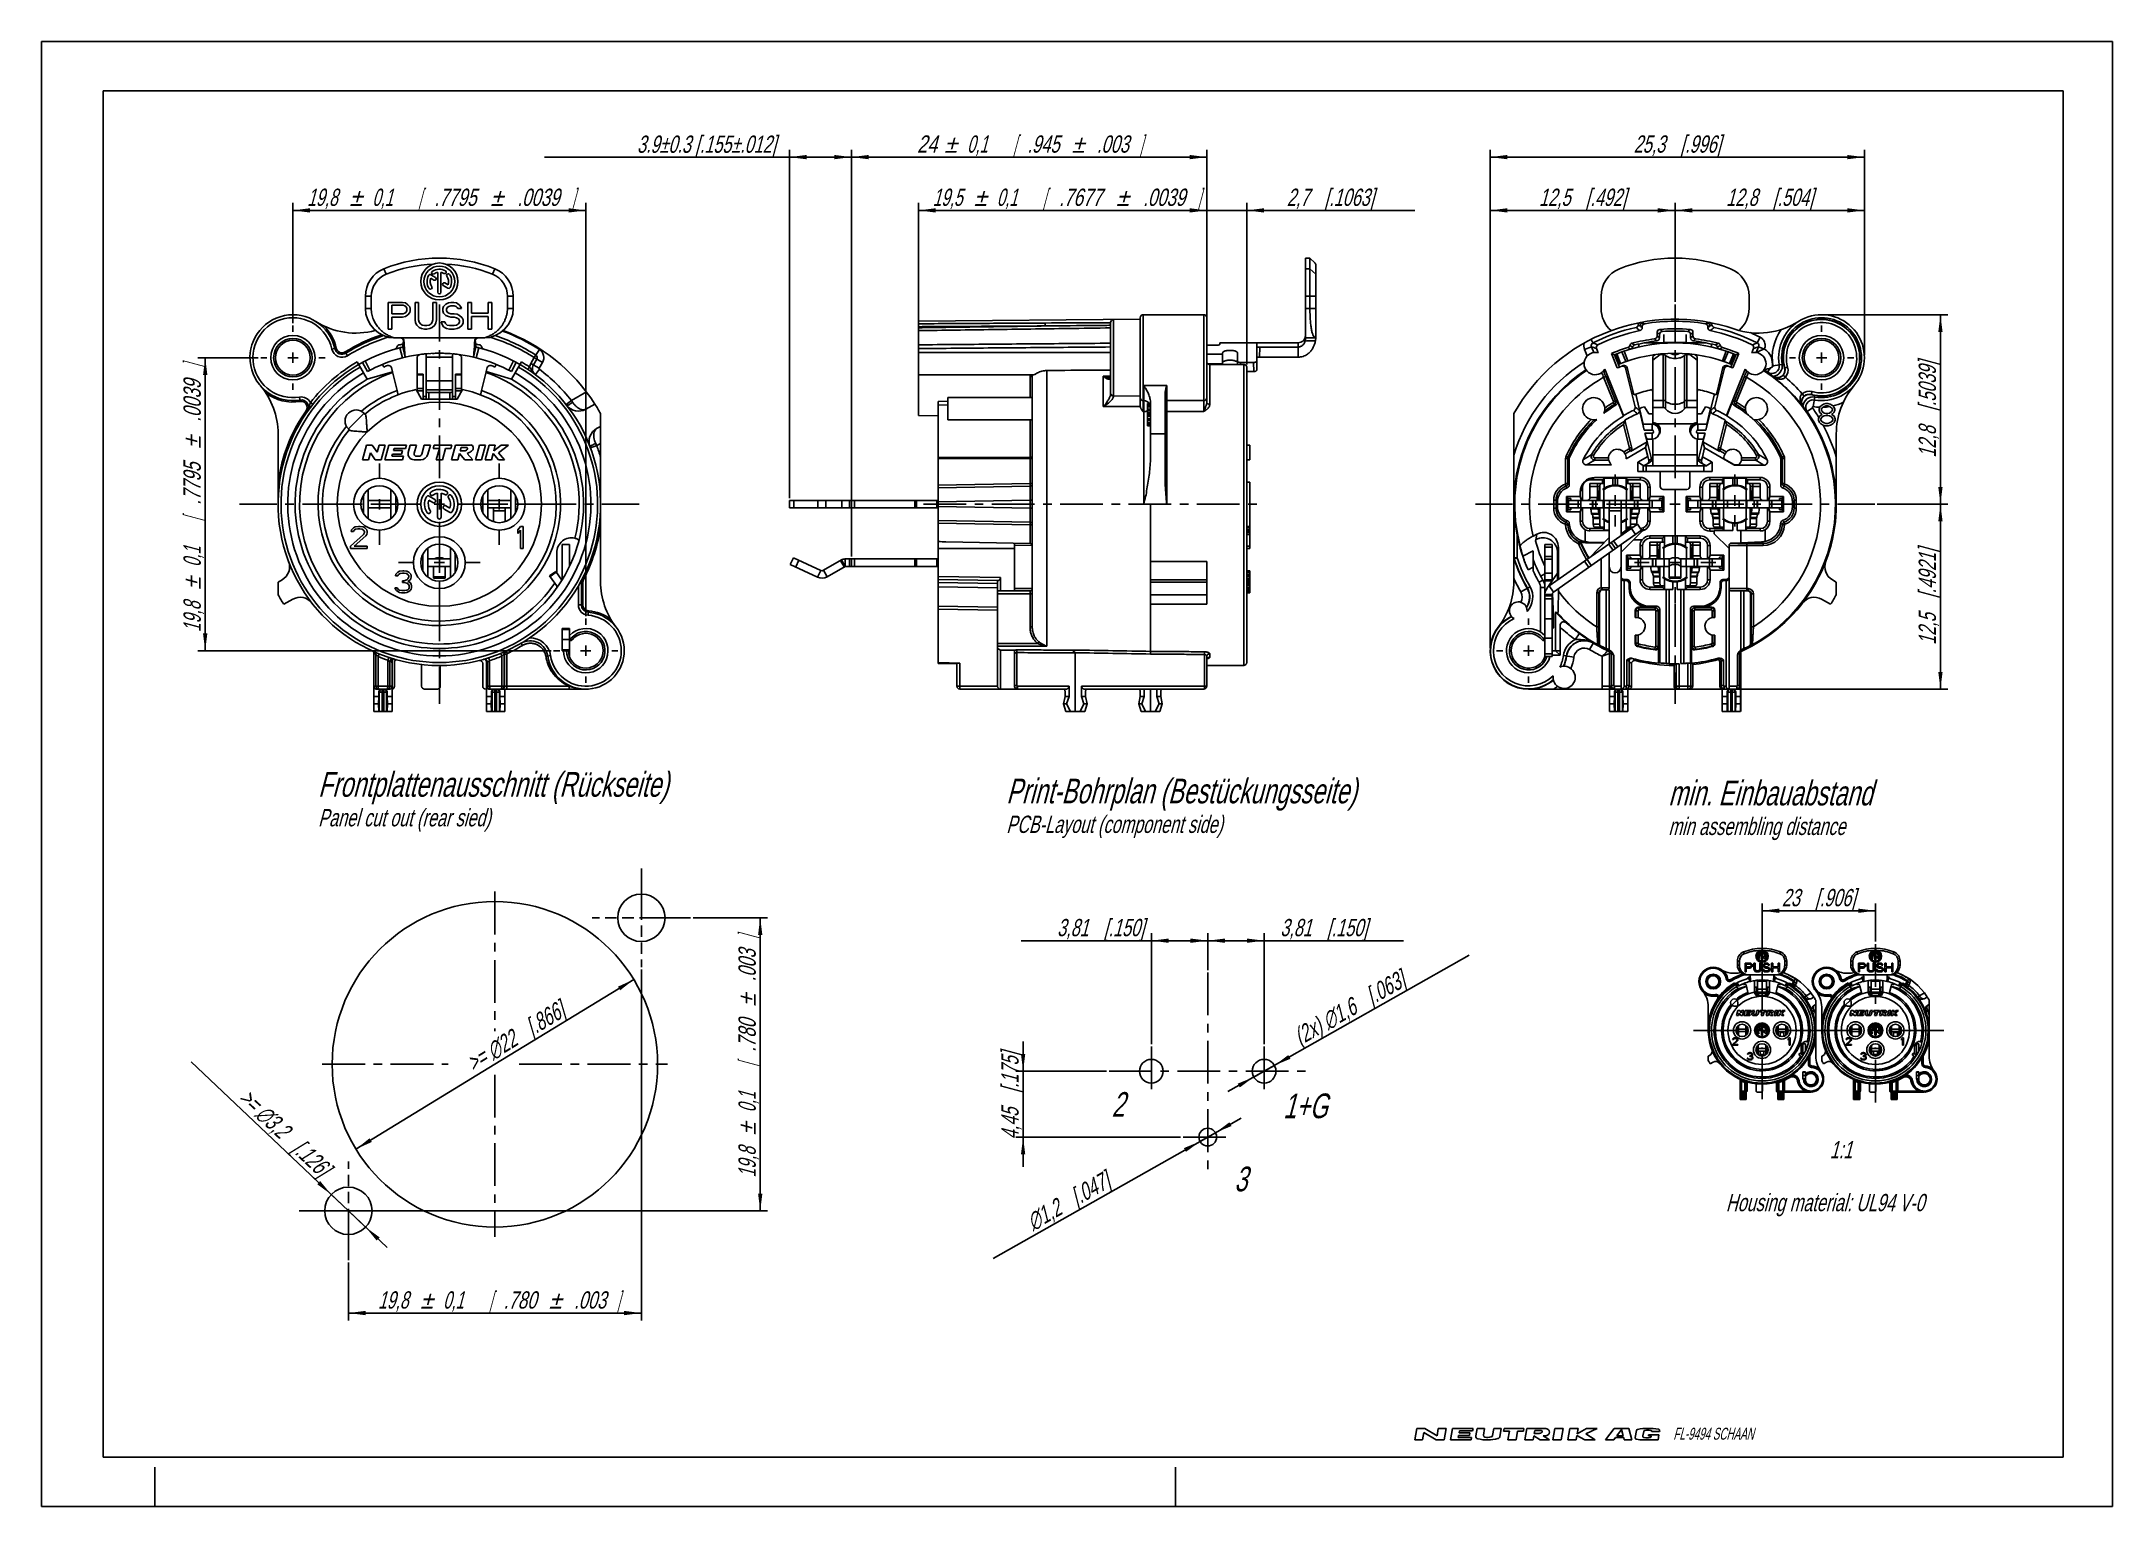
# Model space of a CAD drawing. Header units: millimetres. Extents: x 0 to 420, y 0 to 297.
import ezdxf
from ezdxf.enums import TextEntityAlignment as Align

# ---------------------------------------------------------------- set-up
doc = ezdxf.new("R2010")
doc.units = ezdxf.units.MM
doc.header["$LTSCALE"] = 23.1
doc.linetypes.add('CENTER', pattern=[0.6, 0.375, -0.075, 0.075, -0.075])
doc.linetypes.add('PHANTOM', pattern=[0.8, 0.45, -0.05, 0.1, -0.05, 0.1, -0.05])
doc.layers.get('0').update_dxf_attribs({"linetype": 'CONTINUOUS'})
for name, color, linetype in [('AUSFORMSCHRAEGEN', 7, 'CONTINUOUS'), ('BEZUGSACHSEN', 7, 'CONTINUOUS'), ('BOHRUNGEN', 7, 'CONTINUOUS'), ('DEFAULT_1', 7, 'CENTER'), ('FASEN', 7, 'CONTINUOUS'), ('KANTENFASEN', 7, 'CONTINUOUS'), ('RUNDUNGEN', 7, 'CONTINUOUS'), ('ZEICHNUNGSBEMASSUNGEN', 7, 'CONTINUOUS')]:
    doc.layers.add(name, color=color, linetype=linetype)
doc.styles.get("Standard").update_dxf_attribs({"font": 'txt', "width": 0.7})
doc.styles.add('TEXTSTYLE_2', font='txt', dxfattribs={"width": 0.616207})
doc.styles.add('TEXTSTYLE_3', font='gdt', dxfattribs={"width": 0.7})
doc.dimstyles.new('DIMSTYLE_1', dxfattribs={"dimtxt": 3.5, "dimasz": 3.5, "dimexe": 0.18, "dimexo": 0.0625, "dimgap": 0.09, "dimtad": 1, "dimdec": 5, "dimlfac": 0.333333, "dimdsep": 46, "dimtxsty": 'STANDARD', "dimblk": '_FILLED', "dimblk1": '_FILLED', "dimblk2": '_FILLED', "dimcen": 0.09, "dimclrt": 5, "dimadec": 0, "dimazin": 0, "dimtol": 1, "dimtp": 0.1, "dimtm": 0.1, "dimtfac": 1, "dimtdec": 5, "dimtofl": 0, "dimtmove": 0, "dimatfit": 3, "dimldrblk": '_FILLED', "dimfxl": 1, "dimtolj": 1, "dimarcsym": 0})
doc.dimstyles.new('DIMSTYLE_10', dxfattribs={"dimtxt": 3.5, "dimasz": 3.5, "dimexe": 0.18, "dimexo": 0.0625, "dimgap": 0.09, "dimtad": 1, "dimdec": 3, "dimlfac": 0.333333, "dimdsep": 46, "dimtxsty": 'STANDARD', "dimblk": '_FILLED', "dimblk1": '_FILLED', "dimblk2": '_FILLED', "dimcen": 0.09, "dimclrt": 5, "dimadec": 0, "dimazin": 0, "dimtp": 0.2, "dimtm": 0.2, "dimtfac": 1, "dimtdec": 3, "dimtofl": 0, "dimtmove": 0, "dimatfit": 3, "dimldrblk": '_FILLED', "dimfxl": 1, "dimtolj": 1, "dimarcsym": 0})
doc.dimstyles.new('DIMSTYLE_11', dxfattribs={"dimtxt": 3.5, "dimasz": 3.5, "dimexe": 0.18, "dimexo": 0.0625, "dimgap": 0.09, "dimtad": 1, "dimdec": 1, "dimlfac": 0.333333, "dimdsep": 46, "dimtxsty": 'STANDARD', "dimblk": '_FILLED', "dimblk1": '_FILLED', "dimblk2": '_FILLED', "dimcen": 0.09, "dimclrt": 5, "dimadec": 0, "dimazin": 0, "dimtol": 1, "dimtp": 0.1, "dimtm": 0.1, "dimtfac": 1, "dimtdec": 1, "dimtofl": 0, "dimtmove": 0, "dimatfit": 3, "dimldrblk": '_FILLED', "dimfxl": 1, "dimtolj": 1, "dimarcsym": 0})
doc.dimstyles.new('DIMSTYLE_2', dxfattribs={"dimtxt": 3.5, "dimasz": 3.5, "dimexe": 0.18, "dimexo": 0.0625, "dimgap": 0.09, "dimtad": 1, "dimdec": 5, "dimlfac": 0.333333, "dimdsep": 46, "dimtxsty": 'STANDARD', "dimblk": '_FILLED', "dimblk1": '_FILLED', "dimblk2": '_FILLED', "dimcen": 0.09, "dimclrt": 5, "dimadec": 0, "dimazin": 0, "dimtp": 0.1, "dimtm": 0.1, "dimtfac": 1, "dimtdec": 5, "dimtofl": 0, "dimtmove": 0, "dimatfit": 3, "dimldrblk": '_FILLED', "dimfxl": 1, "dimtolj": 1, "dimarcsym": 0})
doc.dimstyles.new('DIMSTYLE_3', dxfattribs={"dimtxt": 3.5, "dimasz": 3.5, "dimexe": 0.18, "dimexo": 0.0625, "dimgap": 0.09, "dimtad": 1, "dimdec": 4, "dimlfac": 0.333333, "dimdsep": 46, "dimtxsty": 'STANDARD', "dimblk": '_FILLED', "dimblk1": '_FILLED', "dimblk2": '_FILLED', "dimcen": 0.09, "dimclrt": 5, "dimadec": 0, "dimazin": 0, "dimtp": 0.1, "dimtm": 0.1, "dimtfac": 1, "dimtdec": 4, "dimtofl": 0, "dimtmove": 0, "dimatfit": 3, "dimldrblk": '_FILLED', "dimfxl": 1, "dimtolj": 1, "dimarcsym": 0})
doc.dimstyles.new('DIMSTYLE_4', dxfattribs={"dimtxt": 3.5, "dimasz": 3.5, "dimexe": 0.18, "dimexo": 0.0625, "dimgap": 0.09, "dimtad": 1, "dimdec": 4, "dimlfac": 0.333333, "dimdsep": 46, "dimtxsty": 'STANDARD', "dimblk": '_FILLED', "dimblk1": '_FILLED', "dimblk2": '_FILLED', "dimcen": 0.09, "dimclrt": 5, "dimadec": 0, "dimazin": 0, "dimtp": 0.1, "dimtm": 0.1, "dimtfac": 1, "dimtdec": 4, "dimtofl": 0, "dimtmove": 0, "dimatfit": 3, "dimldrblk": '_FILLED', "dimfxl": 1, "dimtolj": 1, "dimarcsym": 0})
doc.dimstyles.new('DIMSTYLE_5', dxfattribs={"dimtxt": 3.5, "dimasz": 3.5, "dimexe": 0.18, "dimexo": 0.0625, "dimgap": 0.09, "dimtad": 1, "dimdec": 4, "dimlfac": 0.333333, "dimdsep": 46, "dimtxsty": 'STANDARD', "dimblk": '_FILLED', "dimblk1": '_FILLED', "dimblk2": '_FILLED', "dimcen": 0.09, "dimclrt": 5, "dimadec": 0, "dimazin": 0, "dimtp": 0.2, "dimtm": 0.2, "dimtfac": 1, "dimtdec": 4, "dimtofl": 0, "dimtmove": 0, "dimatfit": 3, "dimldrblk": '_FILLED', "dimfxl": 1, "dimtolj": 1, "dimarcsym": 0})
doc.dimstyles.new('DIMSTYLE_6', dxfattribs={"dimtxt": 3.5, "dimasz": 3.5, "dimexe": 0.18, "dimexo": 0.0625, "dimgap": 0.09, "dimtad": 1, "dimdec": 4, "dimlfac": 0.333333, "dimdsep": 46, "dimtxsty": 'STANDARD', "dimblk": '_FILLED', "dimblk1": '_FILLED', "dimblk2": '_FILLED', "dimcen": 0.09, "dimclrt": 5, "dimadec": 0, "dimazin": 0, "dimtol": 1, "dimtp": 0.1, "dimtm": 0.1, "dimtfac": 1, "dimtdec": 4, "dimtofl": 0, "dimtmove": 0, "dimatfit": 3, "dimldrblk": '_FILLED', "dimfxl": 1, "dimtolj": 1, "dimarcsym": 0})
doc.dimstyles.new('DIMSTYLE_7', dxfattribs={"dimtxt": 3.5, "dimasz": 3.5, "dimexe": 0.18, "dimexo": 0.0625, "dimgap": 0.09, "dimtad": 1, "dimdec": 1, "dimdsep": 46, "dimtxsty": 'STANDARD', "dimblk": '_FILLED', "dimblk1": '_FILLED', "dimblk2": '_FILLED', "dimcen": 0.09, "dimclrt": 5, "dimadec": 0, "dimazin": 0, "dimtp": 0.2, "dimtm": 0.2, "dimtfac": 1, "dimtdec": 1, "dimtofl": 0, "dimtmove": 0, "dimatfit": 3, "dimldrblk": '_FILLED', "dimfxl": 1, "dimtolj": 1, "dimarcsym": 0})
doc.dimstyles.new('DIMSTYLE_8', dxfattribs={"dimtxt": 3.5, "dimasz": 3.5, "dimexe": 0.18, "dimexo": 0.0625, "dimgap": 0.09, "dimtad": 1, "dimdec": 4, "dimlfac": 0.333333, "dimdsep": 46, "dimtxsty": 'STANDARD', "dimblk": '_FILLED', "dimblk1": '_FILLED', "dimblk2": '_FILLED', "dimcen": 0.09, "dimclrt": 5, "dimadec": 0, "dimazin": 0, "dimtp": 0.2, "dimtm": 0.2, "dimtfac": 1, "dimtdec": 4, "dimtofl": 0, "dimtmove": 0, "dimatfit": 3, "dimldrblk": '_FILLED', "dimfxl": 1, "dimtolj": 1, "dimarcsym": 0})
doc.dimstyles.new('DIMSTYLE_9', dxfattribs={"dimtxt": 3.5, "dimasz": 3.5, "dimexe": 0.18, "dimexo": 0.0625, "dimgap": 0.09, "dimtad": 1, "dimdec": 3, "dimlfac": 0.333333, "dimdsep": 46, "dimtxsty": 'STANDARD', "dimblk": '_FILLED', "dimblk1": '_FILLED', "dimblk2": '_FILLED', "dimcen": 0.09, "dimclrt": 5, "dimadec": 0, "dimazin": 0, "dimtp": 0.1, "dimtm": 0.1, "dimtfac": 1, "dimtdec": 3, "dimtofl": 0, "dimtmove": 0, "dimatfit": 3, "dimldrblk": '_FILLED', "dimfxl": 1, "dimtolj": 1, "dimarcsym": 0})

msp = doc.modelspace()

# ---------------------------------------------------------------- texts
at = {"color": 5, "linetype": 'CONTINUOUS', "attachment_point": 1, "line_spacing_factor": 0.9}
for s, insert, char_height, width in [('\\Q15.0;Frontplattenausschnitt (Rückseite)\\P\\H3.5;Panel cut out (rear sied)', (56.109157, 148.890453), 5, 110.88095238), ('\\Q15.0;Print-Bohrplan (Bestückungsseite)\\P\\H3.5;PCB-Layout (component side)', (195.656535, 147.553916), 5, 110.16666667), ('\\Q15.0;min. Einbauabstand\\P\\H3.5;min assembling distance', (329.91724, 147.136392), 5, 62.38095238), ('\\Q15.0;2', (217.01104, 84.008104), 5, 3.92857143), ('\\Q15.0;1+G', (251.808133, 83.731355), 5, 10.35714286), ('\\Q15.0;1:1', (362.639732, 74.089822), 3.5, 5.25), ('\\Q15.0;3', (241.890473, 68.910328), 5, 3.57142857), ('\\Q15.0;Housing material: UL94 V-0', (341.583333, 63.375767), 3.5, 63.83333333)]:
    msp.add_mtext(s, dxfattribs=dict(at, insert=insert, char_height=char_height, width=width))
at = {"color": 4, "linetype": 'CONTINUOUS', "insert": (330.914129, 15.978047), "char_height": 2.42362182, "width": 26.42901887, "attachment_point": 1, "line_spacing_factor": 0.9, "style": 'TEXTSTYLE_2'}
msp.add_mtext('\\Q15.0;FL-9494 SCHAAN', dxfattribs=at)

# ---------------------------------------------------------------- blocks, each defined once
blk = doc.blocks.new('_FILLED')
at = {"color": 0, "linetype": 'BYBLOCK'}
blk.add_solid([(0, 0), (-1, 0.125), (-1, -0.125)], dxfattribs=at)
blk = doc.blocks.new('*D0')
at = {"layer": 'ZEICHNUNGSBEMASSUNGEN', "color": 2, "linetype": 'CONTINUOUS'}
for p, q in [((50.99, 239.92), (50.99, 264.25)), ((50.99, 262.75), (80.69, 262.75)), ((110.39, 262.75), (80.69, 262.75)), ((110.39, 180.52), (110.39, 264.25))]:
    blk.add_line(p, q, dxfattribs=at)
at = {"layer": 'ZEICHNUNGSBEMASSUNGEN', "color": 2, "linetype": 'CONTINUOUS', "xscale": 3.5, "yscale": 3.5, "zscale": 3.5, "rotation": 180}
blk.add_blockref('_FILLED', (50.99, 262.75), dxfattribs=at)
at = {"layer": 'ZEICHNUNGSBEMASSUNGEN', "color": 2, "linetype": 'CONTINUOUS', "xscale": 3.5, "yscale": 3.5, "zscale": 3.5}
blk.add_blockref('_FILLED', (110.39, 262.75), dxfattribs=at)
at = {"layer": 'ZEICHNUNGSBEMASSUNGEN', "color": 5, "linetype": 'CONTINUOUS', "oblique": 15}
for s, width, p in [('19,8', 0.678571, (56.98, 263.66)), ('0,1', 0.642857, (69.19, 263.66)), ('[', 0.428571, (76.81, 263.66)), ('.7795', 0.728571, (83.94, 263.66)), ('.0039', 0.728571, (100.77, 263.66)), (']', 0.428571, (107.89, 263.66))]:
    blk.add_text(s, height=3.5, dxfattribs=dict(at, width=width)).set_placement(p, align=Align.CENTER)
at = {"layer": 'ZEICHNUNGSBEMASSUNGEN', "color": 5, "linetype": 'CONTINUOUS', "style": 'TEXTSTYLE_3', "oblique": 15}
for p in [(63.77, 263.66), (92.35, 263.66)]:
    blk.add_text('`', height=3.5, dxfattribs=at).set_placement(p, align=Align.CENTER)
blk = doc.blocks.new('*D1')
at = {"layer": 'ZEICHNUNGSBEMASSUNGEN', "color": 2, "linetype": 'CONTINUOUS'}
for p, q in [((43.97, 232.89), (31.71, 232.89)), ((33.21, 232.89), (33.21, 203.19)), ((33.21, 173.49), (33.21, 203.19)), ((103.37, 173.49), (31.71, 173.49))]:
    blk.add_line(p, q, dxfattribs=at)
at = {"layer": 'ZEICHNUNGSBEMASSUNGEN', "color": 2, "linetype": 'CONTINUOUS', "xscale": 3.5, "yscale": 3.5, "zscale": 3.5}
for p, rotation in [((33.21, 232.89), 90), ((33.21, 173.49), 270)]:
    blk.add_blockref('_FILLED', p, dxfattribs=dict(at, rotation=rotation))
at = {"layer": 'ZEICHNUNGSBEMASSUNGEN', "color": 5, "linetype": 'CONTINUOUS', "oblique": 15}
for s, width, p in [(']', 0.428571, (32.31, 231.27)), ('.0039', 0.728571, (32.31, 224.14)), ('.7795', 0.728571, (32.31, 207.31)), ('[', 0.428571, (32.31, 200.18)), ('0,1', 0.642857, (32.31, 192.56)), ('19,8', 0.678571, (32.31, 180.35))]:
    blk.add_text(s, height=3.5, rotation=90, dxfattribs=dict(at, width=width)).set_placement(p, align=Align.CENTER)
at = {"layer": 'ZEICHNUNGSBEMASSUNGEN', "color": 5, "linetype": 'CONTINUOUS', "style": 'TEXTSTYLE_3', "oblique": 15}
for p in [(32.31, 215.73), (32.31, 187.14)]:
    blk.add_text('`', height=3.5, rotation=90, dxfattribs=at).set_placement(p, align=Align.CENTER)
blk = doc.blocks.new('*D2')
at = {"layer": 'ZEICHNUNGSBEMASSUNGEN', "color": 2, "linetype": 'CONTINUOUS'}
for p, q in [((177.83, 235.75), (177.83, 264.25)), ((177.83, 262.75), (207.08, 262.75)), ((236.33, 262.75), (207.08, 262.75)), ((236.33, 237.89), (236.33, 264.25))]:
    blk.add_line(p, q, dxfattribs=at)
at = {"layer": 'ZEICHNUNGSBEMASSUNGEN', "color": 2, "linetype": 'CONTINUOUS', "xscale": 3.5, "yscale": 3.5, "zscale": 3.5, "rotation": 180}
blk.add_blockref('_FILLED', (177.83, 262.75), dxfattribs=at)
at = {"layer": 'ZEICHNUNGSBEMASSUNGEN', "color": 2, "linetype": 'CONTINUOUS', "xscale": 3.5, "yscale": 3.5, "zscale": 3.5}
blk.add_blockref('_FILLED', (236.33, 262.75), dxfattribs=at)
at = {"layer": 'ZEICHNUNGSBEMASSUNGEN', "color": 5, "linetype": 'CONTINUOUS', "oblique": 15}
for s, width, p in [('19,5', 0.660714, (183.75, 263.66)), ('0,1', 0.642857, (195.83, 263.66)), ('[', 0.428571, (203.45, 263.66)), ('.7677', 0.742857, (210.7, 263.66)), ('.0039', 0.728571, (227.66, 263.66)), (']', 0.428571, (234.79, 263.66))]:
    blk.add_text(s, height=3.5, dxfattribs=dict(at, width=width)).set_placement(p, align=Align.CENTER)
at = {"layer": 'ZEICHNUNGSBEMASSUNGEN', "color": 5, "linetype": 'CONTINUOUS', "style": 'TEXTSTYLE_3', "oblique": 15}
for p in [(190.41, 263.66), (219.25, 263.66)]:
    blk.add_text('`', height=3.5, dxfattribs=at).set_placement(p, align=Align.CENTER)
blk = doc.blocks.new('*D3')
at = {"layer": 'ZEICHNUNGSBEMASSUNGEN', "color": 2, "linetype": 'CONTINUOUS'}
for p, q in [((361.48, 241.59), (386.59, 241.59)), ((385.09, 241.59), (385.09, 222.39)), ((385.09, 203.19), (385.09, 222.39)), ((372.28, 203.19), (386.59, 203.19))]:
    blk.add_line(p, q, dxfattribs=at)
at = {"layer": 'ZEICHNUNGSBEMASSUNGEN', "color": 2, "linetype": 'CONTINUOUS', "xscale": 3.5, "yscale": 3.5, "zscale": 3.5}
for p, rotation in [((385.09, 241.59), 90), ((385.09, 203.19), 270)]:
    blk.add_blockref('_FILLED', p, dxfattribs=dict(at, rotation=rotation))
at = {"layer": 'ZEICHNUNGSBEMASSUNGEN', "color": 5, "linetype": 'CONTINUOUS', "insert": (380.68, 222.39), "char_height": 3.5, "width": 28.5, "attachment_point": 2, "rotation": 90, "line_spacing_factor": 0.9}
blk.add_mtext('\\Q15.0;12,8{\\Ftxt.shx;\\W1.000000;\\H3.500000; }[.5039]', dxfattribs=at)
blk = doc.blocks.new('*D4')
at = {"layer": 'ZEICHNUNGSBEMASSUNGEN', "color": 2, "linetype": 'CONTINUOUS'}
for p, q in [((230.79, 114.71), (198.66, 114.71)), ((225.08, 93.75), (225.08, 116.21)), ((225.08, 114.71), (230.79, 114.71)), ((236.51, 114.71), (230.79, 114.71)), ((236.51, 108.75), (236.51, 116.21))]:
    blk.add_line(p, q, dxfattribs=at)
at = {"layer": 'ZEICHNUNGSBEMASSUNGEN', "color": 2, "linetype": 'CONTINUOUS', "xscale": 3.5, "yscale": 3.5, "zscale": 3.5, "rotation": 180}
blk.add_blockref('_FILLED', (225.08, 114.71), dxfattribs=at)
at = {"layer": 'ZEICHNUNGSBEMASSUNGEN', "color": 2, "linetype": 'CONTINUOUS', "xscale": 3.5, "yscale": 3.5, "zscale": 3.5}
blk.add_blockref('_FILLED', (236.51, 114.71), dxfattribs=at)
at = {"layer": 'ZEICHNUNGSBEMASSUNGEN', "color": 5, "linetype": 'CONTINUOUS', "insert": (223.66, 119.12), "char_height": 3.5, "width": 25, "attachment_point": 3, "line_spacing_factor": 0.9}
blk.add_mtext('\\Q15.0;3,81{\\Ftxt.shx;\\W1.000000;\\H3.500000; }[.150]', dxfattribs=at)
blk = doc.blocks.new('*D5')
at = {"layer": 'ZEICHNUNGSBEMASSUNGEN', "color": 2, "linetype": 'CONTINUOUS'}
for p, q in [((236.51, 108.75), (236.51, 116.21)), ((236.51, 114.71), (242.22, 114.71)), ((247.94, 114.71), (242.22, 114.71)), ((242.22, 114.71), (276.21, 114.71)), ((247.94, 93.75), (247.94, 116.21))]:
    blk.add_line(p, q, dxfattribs=at)
at = {"layer": 'ZEICHNUNGSBEMASSUNGEN', "color": 2, "linetype": 'CONTINUOUS', "xscale": 3.5, "yscale": 3.5, "zscale": 3.5, "rotation": 180}
blk.add_blockref('_FILLED', (236.51, 114.71), dxfattribs=at)
at = {"layer": 'ZEICHNUNGSBEMASSUNGEN', "color": 2, "linetype": 'CONTINUOUS', "xscale": 3.5, "yscale": 3.5, "zscale": 3.5}
blk.add_blockref('_FILLED', (247.94, 114.71), dxfattribs=at)
at = {"layer": 'ZEICHNUNGSBEMASSUNGEN', "color": 5, "linetype": 'CONTINUOUS', "insert": (251.21, 119.12), "char_height": 3.5, "width": 25, "attachment_point": 1, "line_spacing_factor": 0.9}
blk.add_mtext('\\Q15.0;3,81{\\Ftxt.shx;\\W1.000000;\\H3.500000; }[.150]', dxfattribs=at)
blk = doc.blocks.new('*D6')
at = {"layer": 'ZEICHNUNGSBEMASSUNGEN', "color": 2, "linetype": 'CONTINUOUS'}
for p, q in [((199.07, 88.25), (199.07, 94.25)), ((199.07, 94.25), (199.07, 81.58)), ((216.01, 88.25), (197.57, 88.25)), ((199.07, 68.9), (199.07, 81.58)), ((231.01, 74.9), (197.57, 74.9)), ((199.07, 74.9), (199.07, 68.9))]:
    blk.add_line(p, q, dxfattribs=at)
at = {"layer": 'ZEICHNUNGSBEMASSUNGEN', "color": 2, "linetype": 'CONTINUOUS', "xscale": 3.5, "yscale": 3.5, "zscale": 3.5}
for p, rotation in [((199.07, 88.25), 270), ((199.07, 74.9), 90)]:
    blk.add_blockref('_FILLED', p, dxfattribs=dict(at, rotation=rotation))
at = {"layer": 'ZEICHNUNGSBEMASSUNGEN', "color": 5, "linetype": 'CONTINUOUS', "insert": (194.66, 83.28), "char_height": 3.5, "width": 25.75, "attachment_point": 2, "rotation": 90, "line_spacing_factor": 0.9}
blk.add_mtext('\\Q15.0;4,45{\\Ftxt.shx;\\W1.000000;\\H3.500000; }[.175]', dxfattribs=at)
blk = doc.blocks.new('*D7')
at = {"layer": 'ZEICHNUNGSBEMASSUNGEN', "color": 2, "linetype": 'CONTINUOUS'}
for p, q in [((247.94, 88.25), (289.55, 111.77)), ((247.94, 88.25), (240.62, 84.12)), ((245.85, 87.07), (247.94, 88.25)), ((250.03, 89.43), (247.94, 88.25))]:
    blk.add_line(p, q, dxfattribs=at)
at = {"layer": 'ZEICHNUNGSBEMASSUNGEN', "color": 2, "linetype": 'CONTINUOUS', "xscale": 3.5, "yscale": 3.5, "zscale": 3.5}
for p, rotation in [((250.03, 89.43), 209.4750818272), ((245.85, 87.07), 29.4767695443)]:
    blk.add_blockref('_FILLED', p, dxfattribs=dict(at, rotation=rotation))
at = {"layer": 'ZEICHNUNGSBEMASSUNGEN', "color": 5, "linetype": 'CONTINUOUS', "insert": (253.5, 96.46), "char_height": 3.5, "width": 38.9167, "attachment_point": 1, "rotation": 29.474, "line_spacing_factor": 0.9}
blk.add_mtext('\\Q15.0;(2x) \\Fgdt;{\\Fgdt;n}\\Ftxt;1,6{\\Ftxt.shx;\\W1.000000;\\H3.500000; }[.063]', dxfattribs=at)
blk = doc.blocks.new('*D8')
at = {"layer": 'ZEICHNUNGSBEMASSUNGEN', "color": 2, "linetype": 'CONTINUOUS'}
for p, q in [((236.51, 74.9), (243.3, 78.74)), ((238.07, 75.79), (236.51, 74.9)), ((236.51, 74.9), (193.02, 50.31)), ((234.94, 74.01), (236.51, 74.9))]:
    blk.add_line(p, q, dxfattribs=at)
at = {"layer": 'ZEICHNUNGSBEMASSUNGEN', "color": 2, "linetype": 'CONTINUOUS', "xscale": 3.5, "yscale": 3.5, "zscale": 3.5}
for p, rotation in [((238.07, 75.79), 209.4897573648), ((234.94, 74.01), 29.4907117099)]:
    blk.add_blockref('_FILLED', p, dxfattribs=dict(at, rotation=rotation))
at = {"layer": 'ZEICHNUNGSBEMASSUNGEN', "color": 5, "linetype": 'CONTINUOUS', "insert": (215.37, 68.01), "char_height": 3.5, "width": 28.1667, "attachment_point": 3, "rotation": 29.4898, "line_spacing_factor": 0.9, "style": 'TEXTSTYLE_3'}
blk.add_mtext('\\Q15.0;{\\Fgdt;n}\\Ftxt;1,2{\\Ftxt.shx;\\W1.000000;\\H3.500000; }[.047]', dxfattribs=at)
blk = doc.blocks.new('*D9')
at = {"layer": 'ZEICHNUNGSBEMASSUNGEN', "color": 2, "linetype": 'CONTINUOUS'}
for p in [(120.12, 106.84), (63.79, 72.46)]:
    blk.add_line(p, (91.96, 89.65), dxfattribs=at)
at = {"layer": 'ZEICHNUNGSBEMASSUNGEN', "color": 2, "linetype": 'CONTINUOUS', "xscale": 3.5, "yscale": 3.5, "zscale": 3.5}
for p, rotation in [((120.12, 106.84), 31.4000605431), ((63.79, 72.46), 211.4000605431)]:
    blk.add_blockref('_FILLED', p, dxfattribs=dict(at, rotation=rotation))
at = {"layer": 'ZEICHNUNGSBEMASSUNGEN', "color": 5, "linetype": 'CONTINUOUS', "insert": (95.22, 96.8), "char_height": 3.5, "width": 34.1667, "attachment_point": 2, "rotation": 31.4001, "line_spacing_factor": 0.9}
blk.add_mtext('\\Q15.0;>= \\Fgdt;{\\Fgdt;n}\\Ftxt;22{\\Ftxt.shx;\\W1.000000;\\H3.500000; }[.866]', dxfattribs=at)
blk = doc.blocks.new('*D10')
at = {"layer": 'ZEICHNUNGSBEMASSUNGEN', "color": 2, "linetype": 'CONTINUOUS'}
for p, q in [((121.66, 108.85), (121.66, 37.73)), ((62.26, 49.45), (62.26, 37.73)), ((62.26, 39.23), (91.96, 39.23)), ((121.66, 39.23), (91.96, 39.23))]:
    blk.add_line(p, q, dxfattribs=at)
at = {"layer": 'ZEICHNUNGSBEMASSUNGEN', "color": 2, "linetype": 'CONTINUOUS', "xscale": 3.5, "yscale": 3.5, "zscale": 3.5, "rotation": 180}
blk.add_blockref('_FILLED', (62.26, 39.23), dxfattribs=at)
at = {"layer": 'ZEICHNUNGSBEMASSUNGEN', "color": 2, "linetype": 'CONTINUOUS', "xscale": 3.5, "yscale": 3.5, "zscale": 3.5}
blk.add_blockref('_FILLED', (121.66, 39.23), dxfattribs=at)
at = {"layer": 'ZEICHNUNGSBEMASSUNGEN', "color": 5, "linetype": 'CONTINUOUS', "oblique": 15}
for s, width, p in [('19,8', 0.678571, (71.34, 40.13)), ('0,1', 0.642857, (83.55, 40.13)), ('[', 0.428571, (91.17, 40.13)), ('.780', 0.732143, (97.05, 40.13)), ('.003', 0.714286, (111.25, 40.13)), (']', 0.428571, (117, 40.13))]:
    blk.add_text(s, height=3.5, dxfattribs=dict(at, width=width)).set_placement(p, align=Align.CENTER)
at = {"layer": 'ZEICHNUNGSBEMASSUNGEN', "color": 5, "linetype": 'CONTINUOUS', "style": 'TEXTSTYLE_3', "oblique": 15}
for p in [(78.13, 40.13), (104.21, 40.13)]:
    blk.add_text('`', height=3.5, dxfattribs=at).set_placement(p, align=Align.CENTER)
blk = doc.blocks.new('*D11')
at = {"layer": 'ZEICHNUNGSBEMASSUNGEN', "color": 2, "linetype": 'CONTINUOUS'}
for p, q in [((132.16, 119.35), (147.26, 119.35)), ((145.76, 119.35), (145.76, 89.65)), ((145.76, 59.95), (145.76, 89.65)), ((52.76, 59.95), (147.26, 59.95))]:
    blk.add_line(p, q, dxfattribs=at)
at = {"layer": 'ZEICHNUNGSBEMASSUNGEN', "color": 2, "linetype": 'CONTINUOUS', "xscale": 3.5, "yscale": 3.5, "zscale": 3.5}
for p, rotation in [((145.76, 119.35), 90), ((145.76, 59.95), 270)]:
    blk.add_blockref('_FILLED', p, dxfattribs=dict(at, rotation=rotation))
at = {"layer": 'ZEICHNUNGSBEMASSUNGEN', "color": 5, "linetype": 'CONTINUOUS', "oblique": 15}
for s, width, p in [(']', 0.428571, (144.85, 115.45)), ('.003', 0.714286, (144.85, 109.7)), ('.780', 0.732143, (144.85, 95.49)), ('[', 0.428571, (144.85, 89.61)), ('0,1', 0.642857, (144.85, 81.99)), ('19,8', 0.678571, (144.85, 69.78))]:
    blk.add_text(s, height=3.5, rotation=90, dxfattribs=dict(at, width=width)).set_placement(p, align=Align.CENTER)
at = {"layer": 'ZEICHNUNGSBEMASSUNGEN', "color": 5, "linetype": 'CONTINUOUS', "style": 'TEXTSTYLE_3', "oblique": 15}
for p in [(144.85, 102.66), (144.85, 76.57)]:
    blk.add_text('`', height=3.5, rotation=90, dxfattribs=at).set_placement(p, align=Align.CENTER)
blk = doc.blocks.new('*D12')
at = {"layer": 'ZEICHNUNGSBEMASSUNGEN', "color": 2, "linetype": 'CONTINUOUS'}
for p, q in [((348.91, 102.28), (348.91, 122.28)), ((371.91, 114.53), (371.91, 122.28)), ((348.91, 120.78), (360.41, 120.78)), ((371.91, 120.78), (360.41, 120.78))]:
    blk.add_line(p, q, dxfattribs=at)
at = {"layer": 'ZEICHNUNGSBEMASSUNGEN', "color": 2, "linetype": 'CONTINUOUS', "xscale": 3.5, "yscale": 3.5, "zscale": 3.5, "rotation": 180}
blk.add_blockref('_FILLED', (348.91, 120.78), dxfattribs=at)
at = {"layer": 'ZEICHNUNGSBEMASSUNGEN', "color": 2, "linetype": 'CONTINUOUS', "xscale": 3.5, "yscale": 3.5, "zscale": 3.5}
blk.add_blockref('_FILLED', (371.91, 120.78), dxfattribs=at)
at = {"layer": 'ZEICHNUNGSBEMASSUNGEN', "color": 5, "linetype": 'CONTINUOUS', "insert": (360.41, 125.19), "char_height": 3.5, "width": 22, "attachment_point": 2, "line_spacing_factor": 0.9}
blk.add_mtext('\\Q15.0;23{\\Ftxt.shx;\\W1.000000;\\H3.500000; }[.906]', dxfattribs=at)
blk = doc.blocks.new('*D13')
at = {"layer": 'ZEICHNUNGSBEMASSUNGEN', "color": 2, "linetype": 'CONTINUOUS'}
for p, q in [((62.26, 59.95), (30.38, 90.12)), ((58.77, 63.25), (62.26, 59.95)), ((65.74, 56.65), (62.26, 59.95)), ((62.26, 59.95), (70.1, 52.53))]:
    blk.add_line(p, q, dxfattribs=at)
at = {"layer": 'ZEICHNUNGSBEMASSUNGEN', "color": 2, "linetype": 'CONTINUOUS', "xscale": 3.5, "yscale": 3.5, "zscale": 3.5}
for p, rotation in [((58.77, 63.25), 316.5769711991), ((65.74, 56.65), 136.5773043382)]:
    blk.add_blockref('_FILLED', p, dxfattribs=dict(at, rotation=rotation))
at = {"layer": 'ZEICHNUNGSBEMASSUNGEN', "color": 5, "linetype": 'CONTINUOUS', "insert": (58.95, 69.15), "char_height": 3.5, "width": 35.1667, "attachment_point": 3, "rotation": 316.5774, "line_spacing_factor": 0.9}
blk.add_mtext('\\Q15.0;>= \\Fgdt;{\\Fgdt;n}\\Ftxt;3,2{\\Ftxt.shx;\\W1.000000;\\H3.500000; }[.126]', dxfattribs=at)
blk = doc.blocks.new('*D14')
at = {"layer": 'ZEICHNUNGSBEMASSUNGEN', "color": 2, "linetype": 'CONTINUOUS'}
for p, q in [((331.28, 244.19), (331.28, 264.25)), ((331.28, 262.75), (350.48, 262.75)), ((369.68, 262.75), (350.48, 262.75)), ((369.68, 233.39), (369.68, 264.25))]:
    blk.add_line(p, q, dxfattribs=at)
at = {"layer": 'ZEICHNUNGSBEMASSUNGEN', "color": 2, "linetype": 'CONTINUOUS', "xscale": 3.5, "yscale": 3.5, "zscale": 3.5, "rotation": 180}
blk.add_blockref('_FILLED', (331.28, 262.75), dxfattribs=at)
at = {"layer": 'ZEICHNUNGSBEMASSUNGEN', "color": 2, "linetype": 'CONTINUOUS', "xscale": 3.5, "yscale": 3.5, "zscale": 3.5}
blk.add_blockref('_FILLED', (369.68, 262.75), dxfattribs=at)
at = {"layer": 'ZEICHNUNGSBEMASSUNGEN', "color": 5, "linetype": 'CONTINUOUS', "insert": (350.48, 267.16), "char_height": 3.5, "width": 26, "attachment_point": 2, "line_spacing_factor": 0.9}
blk.add_mtext('\\Q15.0;12,8{\\Ftxt.shx;\\W1.000000;\\H3.500000; }[.504]', dxfattribs=at)
blk = doc.blocks.new('*D15')
at = {"layer": 'ZEICHNUNGSBEMASSUNGEN', "color": 2, "linetype": 'CONTINUOUS'}
for p, q in [((157.98, 273.55), (102.04, 273.55)), ((151.68, 204.44), (151.68, 275.05)), ((151.68, 273.55), (157.98, 273.55)), ((164.28, 273.55), (157.98, 273.55)), ((164.28, 192.59), (164.28, 275.05))]:
    blk.add_line(p, q, dxfattribs=at)
at = {"layer": 'ZEICHNUNGSBEMASSUNGEN', "color": 2, "linetype": 'CONTINUOUS', "xscale": 3.5, "yscale": 3.5, "zscale": 3.5, "rotation": 180}
blk.add_blockref('_FILLED', (151.68, 273.55), dxfattribs=at)
at = {"layer": 'ZEICHNUNGSBEMASSUNGEN', "color": 2, "linetype": 'CONTINUOUS', "xscale": 3.5, "yscale": 3.5, "zscale": 3.5}
blk.add_blockref('_FILLED', (164.28, 273.55), dxfattribs=at)
at = {"layer": 'ZEICHNUNGSBEMASSUNGEN', "color": 5, "linetype": 'CONTINUOUS', "insert": (148.96, 277.92), "char_height": 3.5, "width": 46.9167, "attachment_point": 3, "line_spacing_factor": 0.9}
blk.add_mtext('\\Q15.0;3.9\\Fgdt;{\\Fgdt;`}\\Ftxt;0.3 [.155\\Fgdt;{\\Fgdt;`}\\Ftxt;.012]', dxfattribs=at)
blk = doc.blocks.new('*D16')
at = {"layer": 'ZEICHNUNGSBEMASSUNGEN', "color": 2, "linetype": 'CONTINUOUS'}
for p, q in [((372.28, 203.19), (386.59, 203.19)), ((385.09, 203.19), (385.09, 184.44)), ((385.09, 165.69), (385.09, 184.44)), ((317.09, 165.69), (386.59, 165.69))]:
    blk.add_line(p, q, dxfattribs=at)
at = {"layer": 'ZEICHNUNGSBEMASSUNGEN', "color": 2, "linetype": 'CONTINUOUS', "xscale": 3.5, "yscale": 3.5, "zscale": 3.5}
for p, rotation in [((385.09, 203.19), 90.0000000087), ((385.09, 165.69), 270.0000000087)]:
    blk.add_blockref('_FILLED', p, dxfattribs=dict(at, rotation=rotation))
at = {"layer": 'ZEICHNUNGSBEMASSUNGEN', "color": 5, "linetype": 'CONTINUOUS', "insert": (380.68, 184.44), "char_height": 3.5, "width": 28, "attachment_point": 2, "rotation": 90, "line_spacing_factor": 0.9}
blk.add_mtext('\\Q15.0;12,5{\\Ftxt.shx;\\W1.000000;\\H3.500000; }[.4921]', dxfattribs=at)
blk = doc.blocks.new('*D17')
at = {"layer": 'ZEICHNUNGSBEMASSUNGEN', "color": 2, "linetype": 'CONTINUOUS'}
for p, q in [((293.78, 173.99), (293.78, 264.25)), ((293.78, 262.75), (312.53, 262.75)), ((331.28, 262.75), (312.53, 262.75)), ((331.28, 244.19), (331.28, 264.25))]:
    blk.add_line(p, q, dxfattribs=at)
at = {"layer": 'ZEICHNUNGSBEMASSUNGEN', "color": 2, "linetype": 'CONTINUOUS', "xscale": 3.5, "yscale": 3.5, "zscale": 3.5, "rotation": 180}
blk.add_blockref('_FILLED', (293.78, 262.75), dxfattribs=at)
at = {"layer": 'ZEICHNUNGSBEMASSUNGEN', "color": 2, "linetype": 'CONTINUOUS', "xscale": 3.5, "yscale": 3.5, "zscale": 3.5}
blk.add_blockref('_FILLED', (331.28, 262.75), dxfattribs=at)
at = {"layer": 'ZEICHNUNGSBEMASSUNGEN', "color": 5, "linetype": 'CONTINUOUS', "insert": (312.53, 267.16), "char_height": 3.5, "width": 26, "attachment_point": 2, "line_spacing_factor": 0.9}
blk.add_mtext('\\Q15.0;12,5{\\Ftxt.shx;\\W1.000000;\\H3.500000; }[.492]', dxfattribs=at)
blk = doc.blocks.new('*D18')
at = {"layer": 'ZEICHNUNGSBEMASSUNGEN', "color": 2, "linetype": 'CONTINUOUS'}
for p, q in [((236.33, 262.75), (230.33, 262.75)), ((230.33, 262.75), (240.38, 262.75)), ((236.33, 241.49), (236.33, 264.25)), ((278.54, 262.75), (240.38, 262.75)), ((244.43, 231.49), (244.43, 264.25)), ((244.43, 262.75), (278.54, 262.75))]:
    blk.add_line(p, q, dxfattribs=at)
at = {"layer": 'ZEICHNUNGSBEMASSUNGEN', "color": 2, "linetype": 'CONTINUOUS', "xscale": 3.5, "yscale": 3.5, "zscale": 3.5}
blk.add_blockref('_FILLED', (236.33, 262.75), dxfattribs=at)
at = {"layer": 'ZEICHNUNGSBEMASSUNGEN', "color": 2, "linetype": 'CONTINUOUS', "xscale": 3.5, "yscale": 3.5, "zscale": 3.5, "rotation": 180}
blk.add_blockref('_FILLED', (244.43, 262.75), dxfattribs=at)
at = {"layer": 'ZEICHNUNGSBEMASSUNGEN', "color": 5, "linetype": 'CONTINUOUS', "insert": (252.54, 267.16), "char_height": 3.5, "width": 26, "attachment_point": 1, "line_spacing_factor": 0.9}
blk.add_mtext('\\Q15.0;2,7{\\Ftxt.shx;\\W1.000000;\\H3.500000; }[.1063]', dxfattribs=at)
blk = doc.blocks.new('*D19')
at = {"layer": 'ZEICHNUNGSBEMASSUNGEN', "color": 2, "linetype": 'CONTINUOUS'}
for p, q in [((164.28, 192.59), (164.28, 275.05)), ((164.28, 273.55), (200.3, 273.55)), ((236.33, 273.55), (200.3, 273.55)), ((236.33, 241.49), (236.33, 275.05))]:
    blk.add_line(p, q, dxfattribs=at)
at = {"layer": 'ZEICHNUNGSBEMASSUNGEN', "color": 2, "linetype": 'CONTINUOUS', "xscale": 3.5, "yscale": 3.5, "zscale": 3.5, "rotation": 180}
blk.add_blockref('_FILLED', (164.28, 273.55), dxfattribs=at)
at = {"layer": 'ZEICHNUNGSBEMASSUNGEN', "color": 2, "linetype": 'CONTINUOUS', "xscale": 3.5, "yscale": 3.5, "zscale": 3.5}
blk.add_blockref('_FILLED', (236.33, 273.55), dxfattribs=at)
at = {"layer": 'ZEICHNUNGSBEMASSUNGEN', "color": 5, "linetype": 'CONTINUOUS', "oblique": 15}
for s, width, p in [('24', 0.785714, (179.6, 274.45)), ('0,1', 0.642857, (189.8, 274.45)), ('[', 0.428571, (197.43, 274.45)), ('.945', 0.714286, (203.18, 274.45)), ('.003', 0.714286, (217.26, 274.45)), (']', 0.428571, (223.01, 274.45))]:
    blk.add_text(s, height=3.5, dxfattribs=dict(at, width=width)).set_placement(p, align=Align.CENTER)
at = {"layer": 'ZEICHNUNGSBEMASSUNGEN', "color": 5, "linetype": 'CONTINUOUS', "style": 'TEXTSTYLE_3', "oblique": 15}
for p in [(184.39, 274.45), (210.22, 274.45)]:
    blk.add_text('`', height=3.5, dxfattribs=at).set_placement(p, align=Align.CENTER)
blk = doc.blocks.new('*D20')
at = {"layer": 'ZEICHNUNGSBEMASSUNGEN', "color": 2, "linetype": 'CONTINUOUS'}
for p, q in [((293.78, 173.99), (293.78, 275.05)), ((293.78, 273.55), (331.73, 273.55)), ((369.68, 273.55), (331.73, 273.55)), ((369.68, 233.39), (369.68, 275.05))]:
    blk.add_line(p, q, dxfattribs=at)
at = {"layer": 'ZEICHNUNGSBEMASSUNGEN', "color": 2, "linetype": 'CONTINUOUS', "xscale": 3.5, "yscale": 3.5, "zscale": 3.5, "rotation": 180}
blk.add_blockref('_FILLED', (293.78, 273.55), dxfattribs=at)
at = {"layer": 'ZEICHNUNGSBEMASSUNGEN', "color": 2, "linetype": 'CONTINUOUS', "xscale": 3.5, "yscale": 3.5, "zscale": 3.5}
blk.add_blockref('_FILLED', (369.68, 273.55), dxfattribs=at)
at = {"layer": 'ZEICHNUNGSBEMASSUNGEN', "color": 5, "linetype": 'CONTINUOUS', "insert": (331.73, 277.95), "char_height": 3.5, "width": 26.5, "attachment_point": 2, "line_spacing_factor": 0.9}
blk.add_mtext('\\Q15.0;25,3{\\Ftxt.shx;\\W1.000000;\\H3.500000; }[.996]', dxfattribs=at)

# ---------------------------------------------------------------- dimensions: what is measured, and where the dimension line sits
at = {"layer": 'ZEICHNUNGSBEMASSUNGEN', "color": 2, "linetype": 'CONTINUOUS'}
dim = msp.add_linear_dim(base=(151.681565, 273.548248), p1=(164.281565, 192.591801), p2=(151.681565, 204.441801), angle=180, text='3.9%%p0.3 [.155%%p.012]', dimstyle='DIMSTYLE_9', dxfattribs=at)
dim.commit()
dim.dimension.update_dxf_attribs({"geometry": '*D15', "text_midpoint": (115.418788, 276.173248), "dimtype": 160})
for base, p1, p2, angle, dimstyle, picture, middle in [((164.281565, 273.548248), (236.326565, 241.491795), (164.281565, 192.591801), 180, 'DIMSTYLE_11', '*D19', (198.554065, 276.204115)), ((293.777938, 262.754819), (331.277938, 244.191801), (293.777938, 173.991801), 180, 'DIMSTYLE_10', '*D17', (309.840438, 265.410686)), ((385.085485, 241.591801), (372.277938, 203.191801), (361.477938, 241.591801), 90, 'DIMSTYLE_2', '*D3', (383.997876, 219.93331)), ((33.213045, 232.891801), (103.367603, 173.491801), (43.967603, 232.891801), 90, 'DIMSTYLE_1', '*D1', (32.15344, 201.350175)), ((385.085485, 203.191801), (317.086444, 165.691801), (372.277938, 203.191801), 90.00000001, 'DIMSTYLE_10', '*D16', (383.969872, 182.039185)), ((348.908914, 120.780973), (371.912256, 114.529634), (348.908914, 102.280574), 180, 'DIMSTYLE_7', '*D12', (358.723085, 123.43684)), ((145.760415, 119.349009), (52.756683, 59.949009), (132.156683, 119.349009), 90, 'DIMSTYLE_6', '*D11', (144.420765, 88.1555)), ((225.076643, 114.71446), (236.506596, 108.750431), (225.076643, 93.750431), 180, 'DIMSTYLE_3', '*D4', (205.782415, 117.370326)), ((199.065073, 88.250431), (231.006596, 74.900461), (216.006596, 88.250431), 90, 'DIMSTYLE_3', '*D6', (197.697418, 80.710579))]:
    dim = msp.add_linear_dim(base=base, p1=p1, p2=p2, angle=angle, dimstyle=dimstyle, dxfattribs=at)
    dim.commit()
    dim.dimension.update_dxf_attribs({"geometry": picture, "text_midpoint": middle, "dimtype": 160})
for base, p1, p2, dimstyle, picture, middle in [((369.677938, 273.548248), (293.777938, 173.991801), (369.677938, 233.391801), 'DIMSTYLE_10', '*D20', (328.915438, 276.204115)), ((110.392603, 262.754819), (50.992603, 239.916801), (110.392603, 180.516801), 'DIMSTYLE_1', '*D0', (77.686346, 265.410686)), ((236.326565, 262.754819), (177.826565, 235.753888), (236.326565, 237.891801), 'DIMSTYLE_1', '*D2', (204.641135, 265.410686)), ((244.426565, 262.754819), (236.326565, 241.491795), (244.426565, 231.491216), 'DIMSTYLE_9', '*D18', (265.535907, 265.410686)), ((369.677938, 262.754819), (331.277938, 244.191801), (369.677938, 233.391801), 'DIMSTYLE_8', '*D14', (347.727938, 265.410686)), ((247.936551, 114.71446), (236.506596, 108.750431), (247.936551, 93.750431), 'DIMSTYLE_3', '*D5', (263.707268, 117.370326)), ((121.656683, 39.228505), (62.256683, 49.449009), (121.656683, 108.849009), 'DIMSTYLE_6', '*D10', (89.420335, 41.884372))]:
    dim = msp.add_linear_dim(base=base, p1=p1, p2=p2, dimstyle=dimstyle, dxfattribs=at)
    dim.commit()
    dim.dimension.update_dxf_attribs({"geometry": picture, "text_midpoint": middle, "dimtype": 160})
for p1, p2, text, dimstyle, picture, middle in [((250.025941, 89.431298), (245.84716, 87.069564), '(2x) <>', 'DIMSTYLE_4', '*D7', (271.305139, 104.508412)), ((120.123841, 106.842357), (63.789525, 72.455662), '>= <>', 'DIMSTYLE_5', '*D9', (93.940496, 95.341285)), ((58.770428, 63.248407), (65.742938, 56.649611), '>= <>', 'DIMSTYLE_4', '*D13', (41.268235, 76.029668))]:
    dim = msp.add_diameter_dim_2p(p1=p1, p2=p2, text=text, dimstyle=dimstyle, dxfattribs=at)
    dim.commit()
    dim.dimension.update_dxf_attribs({"geometry": picture, "text_midpoint": middle, "dimtype": 163})
dim = msp.add_diameter_dim_2p(p1=(234.939798, 74.014377), p2=(238.073394, 75.786544), dimstyle='DIMSTYLE_4', dxfattribs=at)
dim.commit()
dim.dimension.update_dxf_attribs({"geometry": '*D8', "text_midpoint": (205.914984, 66.175926), "dimtype": 163})

# ---------------------------------------------------------------- linework, layer by layer
at = {"color": 7, "linetype": 'CONTINUOUS'}
for p, q in [((0, 297), (0, 0)), ((0, 297), (420, 297)), ((420, 0), (420, 297)), ((12.5, 287), (12.5, 10)), ((410, 287), (12.5, 287)), ((410, 10), (410, 287)), ((256.338469, 253.095465), (256.338469, 236.895465)), ((256.338469, 253.095465), (257.238469, 253.095465)), ((257.238469, 253.095465), (257.238469, 242.895465)), ((257.238469, 253.095465), (258.242493, 252.091442)), ((78.935266, 248.995555), (79.591598, 248.616622)), ((79.904098, 249.157888), (78.954422, 249.706184)), ((80.380103, 250.190576), (80.380103, 246.154301)), ((81.005103, 246.154301), (81.005103, 250.190576)), ((82.449939, 247.688046), (81.796088, 248.065547)), ((258.438469, 236.895465), (258.438469, 251.867066)), ((65.692603, 245.344061), (65.692603, 242.895465)), ((66.892603, 242.895504), (66.892603, 245.344061)), ((70.342603, 244.095465), (70.342603, 238.695465)), ((73.235705, 244.095465), (70.342603, 244.095465)), ((73.838434, 243.980572), (73.235705, 244.095465)), ((74.320618, 243.635891), (73.838434, 243.980572)), ((74.682256, 243.176316), (74.320618, 243.635891)), ((75.767169, 244.095465), (75.767169, 240.533763)), ((76.490445, 244.095465), (75.767169, 244.095465)), ((76.490445, 240.533763), (76.490445, 244.095465)), ((79.383547, 244.095465), (79.383547, 240.533763)), ((80.106822, 244.095465), (79.383547, 244.095465)), ((80.106822, 240.533763), (80.106822, 244.095465)), ((81.483588, 247.524281), (82.430783, 246.977418)), ((82.035556, 243.750784), (81.553373, 243.29121)), ((82.517741, 243.980572), (82.035556, 243.750784)), ((82.999924, 244.095465), (82.517741, 243.980572)), ((83.602654, 244.095465), (82.999924, 244.095465)), ((84.205383, 243.980572), (83.602654, 244.095465)), ((84.687568, 243.635891), (84.205383, 243.980572)), ((85.049205, 243.176316), (84.687568, 243.635891)), ((86.495757, 244.095465), (86.495757, 238.695465)), ((87.219032, 244.095465), (86.495757, 244.095465)), ((87.219032, 241.912486), (87.219032, 244.095465)), ((90.594317, 244.095465), (90.594317, 241.912486)), ((91.317593, 244.095465), (90.594317, 244.095465)), ((91.317593, 238.695465), (91.317593, 244.095465)), ((94.492603, 242.895465), (94.492603, 245.344061)), ((95.692603, 242.895465), (95.692603, 245.344061)), ((316.277938, 242.895465), (316.277938, 245.344061)), ((346.277938, 245.344061), (346.277938, 242.895465)), ((71.065878, 241.797593), (71.065878, 243.520997)), ((71.065878, 243.520997), (73.35625, 243.520997)), ((73.35625, 241.797593), (71.065878, 241.797593)), ((71.065878, 238.695465), (71.065878, 241.108231)), ((71.065878, 241.108231), (73.235705, 241.108231)), ((73.235705, 241.108231), (73.838434, 241.223125)), ((73.35625, 243.520997), (73.717888, 243.406104)), ((73.717888, 241.912486), (73.35625, 241.797593)), ((73.717888, 243.406104), (73.95898, 243.176316)), ((73.95898, 242.142274), (73.717888, 241.912486)), ((73.838434, 241.223125), (74.320618, 241.567806)), ((73.95898, 243.176316), (74.079526, 242.831636)), ((74.079526, 242.486954), (73.95898, 242.142274)), ((74.079526, 242.831636), (74.079526, 242.486954)), ((74.320618, 241.567806), (74.682256, 242.02738)), ((74.802802, 242.831636), (74.682256, 243.176316)), ((74.682256, 242.02738), (74.802802, 242.372061)), ((74.802802, 242.372061), (74.802802, 242.831636)), ((75.767169, 240.533763), (75.887715, 239.959295)), ((75.887715, 239.959295), (76.128807, 239.49972)), ((76.128807, 239.49972), (76.610991, 239.040146)), ((76.610991, 240.074189), (76.490445, 240.533763)), ((76.852082, 239.729508), (76.610991, 240.074189)), ((77.21372, 239.49972), (76.852082, 239.729508)), ((77.695904, 239.384827), (77.21372, 239.49972)), ((78.660271, 239.49972), (78.178087, 239.384827)), ((79.021909, 239.729508), (78.660271, 239.49972)), ((79.263001, 240.074189), (79.021909, 239.729508)), ((79.383547, 240.533763), (79.263001, 240.074189)), ((79.263001, 239.040146), (79.745184, 239.49972)), ((79.745184, 239.49972), (79.986276, 239.959295)), ((79.986276, 239.959295), (80.106822, 240.533763)), ((81.071189, 240.189082), (81.191735, 239.729508)), ((81.794465, 240.189082), (81.071189, 240.189082)), ((81.191735, 239.729508), (81.553373, 239.15504)), ((81.553373, 243.29121), (81.432827, 242.831636)), ((81.432827, 242.831636), (81.432827, 242.372061)), ((81.432827, 242.372061), (81.553373, 241.912486)), ((81.553373, 241.912486), (82.035556, 241.452912)), ((81.915011, 239.844401), (81.794465, 240.189082)), ((82.276649, 239.49972), (81.915011, 239.844401)), ((82.035556, 241.452912), (82.517741, 241.223125)), ((82.156103, 242.716742), (82.276649, 243.061423)), ((82.156103, 242.486954), (82.156103, 242.716742)), ((82.276649, 242.142274), (82.156103, 242.486954)), ((82.276649, 243.061423), (82.638287, 243.29121)), ((82.638287, 241.912486), (82.276649, 242.142274)), ((82.758832, 239.384827), (82.276649, 239.49972)), ((82.517741, 241.223125), (82.999924, 241.108231)), ((82.638287, 243.29121), (82.999924, 243.406104)), ((82.999924, 241.797593), (82.638287, 241.912486)), ((82.999924, 243.406104), (83.7232, 243.406104)), ((83.7232, 241.797593), (82.999924, 241.797593)), ((82.999924, 241.108231), (83.7232, 241.108231)), ((83.7232, 243.406104), (84.084838, 243.29121)), ((84.32593, 241.682699), (83.7232, 241.797593)), ((83.7232, 241.108231), (84.205383, 240.993338)), ((84.205383, 239.49972), (83.7232, 239.384827)), ((84.084838, 243.29121), (84.32593, 243.061423)), ((84.205383, 240.993338), (84.567021, 240.76355)), ((84.567021, 239.729508), (84.205383, 239.49972)), ((84.32593, 243.061423), (84.446475, 242.831636)), ((84.808113, 241.452912), (84.32593, 241.682699)), ((84.446475, 242.831636), (85.169751, 242.831636)), ((84.567021, 240.76355), (84.808113, 240.418869)), ((84.808113, 240.074189), (84.567021, 239.729508)), ((85.290296, 240.993338), (84.808113, 241.452912)), ((84.808113, 240.418869), (84.808113, 240.074189)), ((84.808113, 239.040146), (85.290296, 239.49972)), ((85.169751, 242.831636), (85.049205, 243.176316)), ((85.531389, 240.533763), (85.290296, 240.993338)), ((85.290296, 239.49972), (85.531389, 239.959295)), ((85.531389, 239.959295), (85.531389, 240.533763)), ((90.594317, 241.912486), (87.219032, 241.912486)), ((87.219032, 238.695465), (87.219032, 241.223125)), ((87.219032, 241.223125), (90.594317, 241.223125)), ((90.594317, 241.223125), (90.594317, 238.695465)), ((223.426565, 241.591801), (235.726565, 241.591801)), ((70.342603, 238.695465), (71.065878, 238.695465)), ((71.692603, 236.895465), (89.692603, 236.895465)), ((76.610991, 239.040146), (77.093174, 238.810359)), ((77.093174, 238.810359), (77.695904, 238.695465)), ((78.178087, 239.384827), (77.695904, 239.384827)), ((77.695904, 238.695465), (78.178087, 238.695465)), ((78.178087, 238.695465), (78.780817, 238.810359)), ((78.780817, 238.810359), (79.263001, 239.040146)), ((81.553373, 239.15504), (82.156103, 238.810359)), ((82.156103, 238.810359), (82.758832, 238.695465)), ((83.7232, 239.384827), (82.758832, 239.384827)), ((82.758832, 238.695465), (83.7232, 238.695465)), ((83.7232, 238.695465), (84.32593, 238.810359)), ((84.32593, 238.810359), (84.808113, 239.040146)), ((86.495757, 238.695465), (87.219032, 238.695465)), ((90.594317, 238.695465), (91.317593, 238.695465)), ((238.938469, 235.891801), (254.838469, 235.891801)), ((256.338469, 236.895465), (258.438469, 236.895465)), ((52.042603, 232.891801), (49.942603, 232.891801)), ((50.992603, 233.941801), (50.992603, 231.841801)), ((73.281105, 235.040815), (73.757073, 232.995465)), ((77.992603, 233.026947), (77.992603, 226.40371)), ((83.392603, 233.026947), (83.392603, 226.40371)), ((87.628133, 232.995465), (88.1041, 235.040815)), ((239.538469, 231.656702), (239.538469, 233.610176)), ((362.027938, 232.891801), (359.927938, 232.891801)), ((360.977938, 233.941801), (360.977938, 231.841801)), ((71.173825, 230.0554), (66.067603, 228.523044)), ((71.174142, 230.054428), (72.115276, 226.248025)), ((76.192603, 229.535713), (77.392603, 229.535713)), ((76.192603, 226.050646), (76.192603, 229.5357)), ((77.392603, 224.825314), (77.392603, 229.5357)), ((83.992603, 229.535713), (85.192603, 229.535713)), ((83.992603, 224.825314), (83.992603, 229.5357)), ((85.192603, 226.050646), (85.192603, 229.5357)), ((89.269929, 226.248025), (90.208435, 230.043973)), ((95.317603, 228.523044), (90.21299, 230.061911)), ((321.762105, 230.043973), (322.700611, 226.248025)), ((340.796398, 230.054428), (339.855264, 226.248025)), ((77.092603, 224.491801), (75.980179, 226.418575)), ((77.092603, 224.491801), (84.292603, 224.491801)), ((77.992603, 226.066565), (77.992603, 224.675789)), ((83.392603, 224.675789), (83.392603, 226.066565)), ((85.405026, 226.418575), (84.292603, 224.491801)), ((223.426565, 224.191801), (223.546565, 224.191801)), ((224.296565, 219.091801), (224.296565, 223.591801)), ((224.722541, 223.591801), (224.296565, 223.591801)), ((224.803007, 223.496056), (224.296565, 223.496056)), ((224.891444, 223.208822), (224.296565, 223.208822)), ((224.896565, 222.921588), (224.296565, 222.921588)), ((228.196565, 224.191801), (235.726565, 224.191801)), ((325.945887, 221.491801), (325.104168, 222.9497)), ((326.777938, 226.050646), (326.565514, 226.418575)), ((326.777938, 219.478533), (326.777938, 224.22604)), ((328.877938, 222.781488), (326.777938, 222.781488)), ((335.777938, 222.781488), (333.677938, 222.781488)), ((335.990361, 226.418575), (335.777938, 226.050646)), ((335.777938, 219.478533), (335.777938, 224.22604)), ((337.451707, 222.9497), (336.609988, 221.491801)), ((360.659188, 222.921588), (360.471688, 222.442864)), ((360.940438, 223.208822), (360.659188, 222.921588)), ((361.409188, 223.496056), (360.940438, 223.208822)), ((360.940438, 222.442864), (361.127938, 222.730099)), ((361.127938, 222.730099), (361.502938, 223.017333)), ((361.877938, 223.591801), (361.409188, 223.496056)), ((361.502938, 223.017333), (361.877938, 223.113077)), ((362.252938, 223.591801), (361.877938, 223.591801)), ((361.877938, 223.113077), (362.252938, 223.113077)), ((362.721688, 223.496056), (362.252938, 223.591801)), ((362.252938, 223.113077), (362.627938, 223.017333)), ((362.627938, 223.017333), (363.002938, 222.730099)), ((363.190438, 223.208822), (362.721688, 223.496056)), ((363.002938, 222.730099), (363.190438, 222.442864)), ((363.471688, 222.921588), (363.190438, 223.208822)), ((363.659188, 222.442864), (363.471688, 222.921588)), ((62.237116, 218.465307), (62.486542, 218.215881)), ((65.419096, 221.647288), (65.668522, 221.397861)), ((113.392603, 218.967996), (113.392603, 221.548271)), ((224.896565, 222.442864), (224.296565, 222.442864)), ((224.896565, 222.15563), (224.296565, 222.15563)), ((224.896565, 221.772652), (224.296565, 221.772652)), ((224.896565, 221.485418), (224.296565, 221.485418)), ((224.896565, 221.389673), (224.296565, 221.389673)), ((224.896565, 221.293928), (224.296565, 221.293928)), ((224.896565, 221.006694), (224.296565, 221.006694)), ((224.896565, 220.527971), (224.296565, 220.527971)), ((224.896565, 220.240737), (224.296565, 220.240737)), ((224.896565, 219.762013), (224.296565, 219.762013)), ((224.896565, 219.474779), (224.296565, 219.474779)), ((224.896565, 219.187545), (224.296565, 219.187545)), ((224.896565, 219.091801), (224.296565, 219.091801)), ((324.057783, 222.591784), (324.844041, 219.412037)), ((325.032496, 218.191801), (324.762202, 219.391801)), ((326.627938, 219.391801), (324.762202, 219.391801)), ((326.777938, 221.491801), (325.945887, 221.491801)), ((327.576284, 219.192938), (327.576284, 219.503521)), ((334.979658, 219.192938), (334.979658, 219.503521)), ((336.609988, 221.491801), (335.777938, 221.491801)), ((337.793673, 219.391801), (335.927938, 219.391801)), ((337.523379, 218.191801), (337.793673, 219.391801)), ((337.70683, 219.391801), (338.498092, 222.591784)), ((360.565438, 221.006694), (360.377938, 220.527971)), ((360.377938, 220.527971), (360.377938, 220.240737)), ((360.377938, 220.240737), (360.565438, 219.762013)), ((360.471688, 222.442864), (360.471688, 222.15563)), ((360.471688, 222.15563), (360.659188, 221.772652)), ((360.940438, 221.293928), (360.565438, 221.006694)), ((360.565438, 219.762013), (360.846688, 219.474779)), ((360.659188, 221.772652), (360.940438, 221.485418)), ((360.846688, 220.527971), (361.127938, 220.91095)), ((360.846688, 220.240737), (360.846688, 220.527971)), ((361.127938, 219.857758), (360.846688, 220.240737)), ((360.846688, 219.474779), (361.315438, 219.187545)), ((360.940438, 222.251375), (360.940438, 222.442864)), ((361.127938, 221.964141), (360.940438, 222.251375)), ((360.940438, 221.485418), (361.127938, 221.389673)), ((361.127938, 221.389673), (360.940438, 221.293928)), ((361.502938, 221.676907), (361.127938, 221.964141)), ((361.127938, 220.91095), (361.502938, 221.102439)), ((361.502938, 219.666269), (361.127938, 219.857758)), ((361.315438, 219.187545), (361.784188, 219.091801)), ((361.877938, 221.581162), (361.502938, 221.676907)), ((361.502938, 221.102439), (361.877938, 221.198184)), ((361.877938, 219.570524), (361.502938, 219.666269)), ((361.784188, 219.091801), (362.346688, 219.091801)), ((362.252938, 221.581162), (361.877938, 221.581162)), ((361.877938, 221.198184), (362.252938, 221.198184)), ((362.252938, 219.570524), (361.877938, 219.570524)), ((362.627938, 221.676907), (362.252938, 221.581162)), ((362.252938, 221.198184), (362.627938, 221.102439)), ((362.627938, 219.666269), (362.252938, 219.570524)), ((362.346688, 219.091801), (362.815438, 219.187545)), ((363.002938, 221.964141), (362.627938, 221.676907)), ((362.627938, 221.102439), (363.002938, 220.91095)), ((363.002938, 219.857758), (362.627938, 219.666269)), ((362.815438, 219.187545), (363.284188, 219.474779)), ((363.190438, 222.251375), (363.002938, 221.964141)), ((363.002938, 221.389673), (363.190438, 221.485418)), ((363.190438, 221.293928), (363.002938, 221.389673)), ((363.002938, 220.91095), (363.284188, 220.527971)), ((363.284188, 220.240737), (363.002938, 219.857758)), ((363.190438, 222.442864), (363.190438, 222.251375)), ((363.190438, 221.485418), (363.471688, 221.772652)), ((363.565438, 221.006694), (363.190438, 221.293928)), ((363.284188, 220.527971), (363.284188, 220.240737)), ((363.284188, 219.474779), (363.565438, 219.762013)), ((363.471688, 221.772652), (363.659188, 222.15563)), ((363.752938, 220.527971), (363.565438, 221.006694)), ((363.565438, 219.762013), (363.752938, 220.240737)), ((363.659188, 222.15563), (363.659188, 222.442864)), ((363.752938, 220.240737), (363.752938, 220.527971)), ((65.89645, 215.191801), (65.092603, 212.191801)), ((67.09645, 215.191801), (65.89645, 215.191801)), ((68.083117, 213.759136), (67.09645, 215.191801)), ((68.466998, 215.191801), (68.083117, 213.759136)), ((69.709329, 215.191801), (68.466998, 215.191801)), ((68.905482, 212.191801), (69.709329, 215.191801)), ((70.454728, 215.191801), (69.650881, 212.191801)), ((74.054728, 215.191801), (70.454728, 215.191801)), ((71.391598, 214.051801), (71.504136, 214.471801)), ((71.504136, 214.471801), (73.861805, 214.471801)), ((73.861805, 214.471801), (74.054728, 215.191801)), ((74.800127, 215.191801), (74.401039, 213.702383)), ((76.042459, 215.191801), (74.800127, 215.191801)), ((75.593438, 213.516034), (76.042459, 215.191801)), ((77.637796, 215.191801), (77.146031, 213.356509)), ((78.880127, 215.191801), (77.637796, 215.191801)), ((78.374178, 213.303572), (78.880127, 215.191801)), ((79.625526, 215.191801), (79.432603, 214.471801)), ((79.432603, 214.471801), (80.692603, 214.471801)), ((83.225526, 215.191801), (79.625526, 215.191801)), ((80.692603, 214.471801), (80.081678, 212.191801)), ((81.32401, 212.191801), (81.934934, 214.471801)), ((81.934934, 214.471801), (83.032603, 214.471801)), ((83.032603, 214.471801), (83.225526, 215.191801)), ((83.970925, 215.191801), (83.167077, 212.191801)), ((86.970925, 215.191801), (83.970925, 215.191801)), ((84.891717, 213.991801), (85.084641, 214.711801)), ((85.084641, 214.711801), (86.284641, 214.711801)), ((88.816017, 215.191801), (88.01217, 212.191801)), ((90.058349, 215.191801), (88.816017, 215.191801)), ((89.254501, 212.191801), (90.058349, 215.191801)), ((90.803748, 215.191801), (89.9999, 212.191801)), ((92.046079, 215.191801), (90.803748, 215.191801)), ((93.233235, 215.191801), (91.735496, 214.03269)), ((91.735496, 214.03269), (92.046079, 215.191801)), ((92.657291, 213.608033), (94.703748, 215.191801)), ((94.703748, 215.191801), (93.233235, 215.191801)), ((244.426565, 215.191801), (245.026565, 215.191801)), ((245.026565, 215.191801), (245.026565, 212.191801)), ((325.032496, 218.191801), (326.627938, 218.191801)), ((325.180859, 217.591801), (325.418044, 216.71104)), ((326.627938, 217.591801), (325.180859, 217.591801)), ((325.418044, 216.71104), (325.588438, 216.391801)), ((325.588438, 216.391801), (326.627938, 216.391801)), ((326.777938, 210.991801), (326.777938, 216.404924)), ((335.777938, 210.991801), (335.777938, 216.404924)), ((337.523379, 218.191801), (335.927938, 218.191801)), ((335.927938, 217.591801), (337.375017, 217.591801)), ((335.927938, 216.391801), (336.967438, 216.391801)), ((337.137832, 216.71104), (336.967438, 216.391801)), ((337.375017, 217.591801), (337.137832, 216.71104)), ((65.092603, 212.191801), (66.334934, 212.191801)), ((66.334934, 212.191801), (66.718815, 213.624465)), ((66.718815, 213.624465), (67.705482, 212.191801)), ((67.705482, 212.191801), (68.905482, 212.191801)), ((69.650881, 212.191801), (73.250881, 212.191801)), ((71.086136, 212.911801), (71.198674, 213.331801)), ((73.443804, 212.911801), (71.086136, 212.911801)), ((71.198674, 213.331801), (72.998674, 213.331801)), ((73.191598, 214.051801), (71.391598, 214.051801)), ((72.998674, 213.331801), (73.191598, 214.051801)), ((73.250881, 212.191801), (73.443804, 212.911801)), ((75.56015, 212.191801), (76.925289, 212.191801)), ((76.566475, 212.911801), (76.057083, 212.911801)), ((80.081678, 212.191801), (81.32401, 212.191801)), ((83.167077, 212.191801), (84.409409, 212.191801)), ((84.409409, 212.191801), (84.75105, 213.466823)), ((84.75105, 213.466823), (85.867077, 212.191801)), ((85.791717, 213.991801), (84.891717, 213.991801)), ((85.867077, 212.191801), (87.461837, 212.191801)), ((87.461837, 212.191801), (86.345809, 213.466823)), ((88.01217, 212.191801), (89.254501, 212.191801)), ((89.9999, 212.191801), (91.242231, 212.191801)), ((91.242231, 212.191801), (91.583873, 213.466823)), ((91.583873, 213.466823), (92.702583, 212.191801)), ((93.8999, 212.191801), (92.657291, 213.608033)), ((92.702583, 212.191801), (93.8999, 212.191801)), ((244.426565, 212.191801), (245.026565, 212.191801)), ((66.284444, 200.205826), (66.284444, 206.177775)), ((70.862704, 206.129246), (70.862704, 200.254356)), ((90.514855, 200.260346), (90.514855, 206.123255)), ((95.162704, 206.129246), (95.162704, 200.254356)), ((314.027938, 207.371226), (315.527938, 207.371226)), ((324.241207, 208.61868), (314.999733, 208.61868)), ((315.527938, 204.541801), (315.527938, 207.371226)), ((315.528045, 207.371226), (315.567062, 206.898967)), ((315.567062, 206.898967), (315.582919, 206.692588)), ((316.876399, 208.440262), (316.577938, 208.141801)), ((316.577938, 206.142648), (316.876399, 206.376228)), ((316.807836, 206.32257), (316.807836, 203.941801)), ((318.677938, 208.483457), (316.876399, 208.440262)), ((316.876399, 206.376228), (316.876399, 208.440262)), ((318.677938, 208.483457), (318.677938, 207.065752)), ((319.577938, 208.483457), (318.677938, 208.483457)), ((319.577938, 208.483457), (319.577938, 207.065752)), ((321.379476, 208.440262), (319.577938, 208.483457)), ((321.379476, 208.440262), (321.379476, 206.376228)), ((321.379476, 208.440262), (321.677938, 208.141801)), ((321.677938, 206.142648), (321.379476, 206.376228)), ((321.455685, 203.941801), (321.455685, 206.316585)), ((322.689035, 206.898966), (322.673267, 206.692588)), ((322.727831, 207.371226), (322.689035, 206.898966)), ((322.727938, 207.371226), (322.727938, 204.541801)), ((324.227938, 207.371226), (322.727938, 207.371226)), ((328.277938, 209.791801), (328.277938, 206.788131)), ((328.877938, 206.188131), (333.677938, 206.188131)), ((331.277938, 196.785305), (331.277938, 206.188131)), ((334.277938, 206.788131), (334.277938, 209.791801)), ((338.807938, 209.791801), (334.277938, 209.791801)), ((338.327938, 207.371226), (339.827938, 207.371226)), ((339.827938, 204.541801), (339.827938, 207.371226)), ((339.828045, 207.371226), (339.867062, 206.898967)), ((339.867062, 206.898967), (339.882919, 206.692588)), ((341.193835, 208.457698), (340.877938, 208.141801)), ((340.877938, 206.142648), (341.193835, 206.388484)), ((341.107836, 206.321559), (341.107836, 203.941801)), ((342.977938, 208.500475), (341.193835, 208.457698)), ((341.193835, 206.388484), (341.193835, 208.457698)), ((343.877938, 208.500475), (342.977938, 208.500475)), ((342.977938, 208.500475), (342.977938, 207.065752)), ((345.662041, 208.457698), (343.877938, 208.500475)), ((343.877938, 208.500475), (343.877938, 207.065752)), ((345.662041, 208.457698), (345.977938, 208.141801)), ((345.662041, 208.457698), (345.662041, 206.388484)), ((345.977938, 206.142648), (345.662041, 206.388484)), ((345.686096, 203.941801), (345.686096, 206.369764)), ((346.989035, 206.898966), (346.973267, 206.692588)), ((347.027831, 207.371226), (346.989035, 206.898966)), ((348.527938, 207.371226), (347.027938, 207.371226)), ((347.027938, 207.371226), (347.027938, 204.541801)), ((65.313463, 204.371226), (65.313463, 201.521226)), ((66.284444, 202.441801), (70.862704, 202.441801)), ((71.866621, 201.521226), (71.866621, 204.371226)), ((81.742603, 203.191801), (79.642603, 203.191801)), ((80.692603, 204.241801), (80.692603, 202.141801)), ((89.502424, 204.371226), (89.502424, 201.521226)), ((90.514855, 202.441801), (95.162704, 202.441801)), ((91.642603, 199.645052), (91.642603, 202.38351)), ((94.042603, 202.38351), (94.042603, 199.645052)), ((96.166621, 201.521226), (96.166621, 204.371226)), ((151.681565, 202.441801), (151.681565, 203.941801)), ((151.681598, 202.441801), (164.171715, 202.441801)), ((164.281565, 203.941801), (164.281565, 202.441801)), ((164.281565, 202.441801), (181.876565, 202.441801)), ((309.640475, 203.941801), (309.640475, 202.441801)), ((309.640475, 202.441801), (328.6154, 202.441801)), ((314.627938, 203.941801), (314.627938, 202.441801)), ((315.687846, 205.673207), (315.812274, 204.717051)), ((315.814128, 201.286194), (315.687846, 202.256597)), ((316.003193, 205.429207), (315.719598, 205.429207)), ((315.814128, 204.704517), (315.812737, 204.713597)), ((316.727938, 202.441801), (316.727938, 203.941801)), ((316.807836, 202.441801), (316.807836, 200.061032)), ((320.327938, 202.441801), (320.327938, 203.941801)), ((321.370628, 203.941801), (321.370628, 202.441801)), ((321.455685, 200.067016), (321.455685, 202.441801)), ((322.537191, 205.429207), (322.253596, 205.429207)), ((322.442661, 204.704517), (322.444051, 204.713597)), ((322.442661, 201.286194), (322.567116, 202.242555)), ((322.567116, 205.659165), (322.444515, 204.717051)), ((323.627938, 203.941801), (323.627938, 202.441801)), ((328.6154, 203.941801), (328.6154, 202.441801)), ((332.327938, 203.191801), (330.227938, 203.191801)), ((333.940475, 203.941801), (333.940475, 202.441801)), ((333.940475, 202.441801), (352.9154, 202.441801)), ((338.927938, 203.941801), (338.927938, 202.441801)), ((339.987846, 205.673207), (340.112274, 204.717051)), ((340.114128, 201.286194), (339.987846, 202.256597)), ((340.303193, 205.429207), (340.019598, 205.429207)), ((340.114128, 204.704517), (340.112737, 204.713597)), ((341.107836, 202.441801), (341.107836, 200.062042)), ((341.185247, 203.941801), (341.185247, 202.441801)), ((341.927938, 202.441801), (341.927938, 203.941801)), ((345.686096, 200.013838), (345.686096, 202.441801)), ((345.827938, 202.441801), (345.827938, 203.941801)), ((346.83586, 205.429207), (346.521908, 205.429207)), ((346.704672, 204.68755), (346.707451, 204.688769)), ((346.719246, 204.704517), (346.721123, 204.713597)), ((346.734865, 204.791724), (346.721748, 204.717051)), ((347.927938, 203.941801), (347.927938, 202.441801)), ((352.9154, 203.941801), (352.9154, 202.441801)), ((62.880103, 198.021588), (62.786353, 197.638609)), ((62.786353, 197.638609), (63.255103, 197.638609)), ((63.255103, 198.404567), (62.880103, 198.021588)), ((63.630103, 198.596056), (63.255103, 198.404567)), ((63.255103, 197.638609), (63.442603, 197.925843)), ((63.442603, 197.925843), (63.723853, 198.117333)), ((64.286352, 198.691801), (63.630103, 198.596056)), ((63.723853, 198.117333), (64.192603, 198.213077)), ((64.192603, 198.213077), (64.567602, 198.213077)), ((64.661353, 198.691801), (64.286352, 198.691801)), ((64.567602, 198.213077), (65.036352, 198.117333)), ((65.223853, 198.596056), (64.661353, 198.691801)), ((65.036352, 198.117333), (65.317602, 197.925843)), ((65.598852, 198.404567), (65.223853, 198.596056)), ((65.317602, 197.925843), (65.505103, 197.638609)), ((65.505103, 197.44712), (65.317602, 197.064141)), ((65.505103, 197.638609), (65.505103, 197.44712)), ((65.973853, 198.021588), (65.598852, 198.404567)), ((66.067603, 197.638609), (65.973853, 198.021588)), ((65.973853, 197.064141), (66.067603, 197.44712)), ((66.067603, 197.44712), (66.067603, 197.638609)), ((97.155103, 198.691801), (96.592603, 198.021588)), ((96.592603, 198.021588), (96.592603, 197.25563)), ((96.592603, 197.25563), (97.155103, 197.925843)), ((97.717603, 198.691801), (97.155103, 198.691801)), ((97.155103, 197.925843), (97.155103, 194.191801)), ((97.717603, 194.191801), (97.717603, 198.691801)), ((244.426565, 198.691801), (245.026565, 198.691801)), ((244.426565, 198.596056), (245.026565, 198.596056)), ((244.426565, 198.404567), (245.026565, 198.404567)), ((244.426565, 198.021588), (245.026565, 198.021588)), ((244.426565, 197.638609), (245.026565, 197.638609)), ((244.426565, 197.44712), (245.026565, 197.44712)), ((245.026565, 198.691801), (245.026565, 194.191801)), ((305.773427, 186.61202), (323.643928, 199.125079)), ((315.814128, 201.286194), (314.315042, 201.286194)), ((316.003193, 200.463244), (314.693172, 200.463244)), ((316.577938, 200.240953), (316.876399, 200.007374)), ((316.876399, 197.943339), (316.577938, 198.241801)), ((316.876399, 197.943339), (316.876399, 200.007374)), ((317.929413, 197.918091), (316.876399, 197.943339)), ((317.927938, 197.856553), (317.927938, 197.880116)), ((320.327938, 193.45689), (325.002969, 198.131921)), ((321.377636, 197.944204), (320.327938, 197.209197)), ((321.677938, 200.240953), (321.379476, 200.007374)), ((321.379476, 200.007374), (321.379476, 197.945138)), ((321.379476, 197.945138), (321.393878, 197.956659)), ((323.563617, 200.463244), (322.253596, 200.463244)), ((322.442661, 201.286194), (323.941747, 201.286194)), ((323.643928, 199.125079), (324.504292, 197.896351)), ((340.114128, 201.286194), (338.615042, 201.286194)), ((340.303193, 200.463244), (338.993172, 200.463244)), ((342.977938, 197.883126), (339.227938, 197.883126)), ((340.877938, 200.240953), (341.193835, 199.995117)), ((341.193835, 197.925904), (340.877938, 198.241801)), ((341.193835, 197.925904), (341.193835, 199.995117)), ((342.977938, 197.883126), (341.193835, 197.925904)), ((342.977938, 199.317849), (342.977938, 197.883126)), ((343.877938, 199.317849), (343.877938, 197.883126)), ((345.662041, 197.925904), (343.877938, 197.883126)), ((344.627938, 197.883126), (343.877938, 197.883126)), ((344.627938, 197.839928), (344.627938, 197.883126)), ((345.977938, 200.240953), (345.662041, 199.995117)), ((345.662041, 199.995117), (345.662041, 197.925904)), ((345.662041, 197.925904), (345.977938, 198.241801)), ((347.822905, 200.463244), (346.521908, 200.463244)), ((346.719246, 201.286194), (346.734865, 201.375114)), ((346.719246, 201.286194), (348.21758, 201.286194)), ((65.317602, 197.064141), (62.692603, 194.670524)), ((62.692603, 194.670524), (62.692603, 194.191801)), ((62.692603, 194.191801), (66.067603, 194.191801)), ((63.442603, 194.670524), (65.786353, 196.776907)), ((66.067603, 194.670524), (63.442603, 194.670524)), ((65.786353, 196.776907), (65.973853, 197.064141)), ((66.067603, 194.191801), (66.067603, 194.670524)), ((78.364855, 188.406095), (78.364855, 194.277506)), ((82.942217, 194.339087), (82.942217, 188.344514)), ((97.155103, 194.191801), (97.717603, 194.191801)), ((181.876565, 195.642892), (181.876565, 194.191801)), ((197.326565, 194.191801), (181.876565, 194.191801)), ((244.426565, 197.064141), (245.026565, 197.064141)), ((244.426565, 194.670524), (245.026565, 194.670524)), ((244.426565, 194.191801), (245.026565, 194.191801)), ((318.335823, 195.408304), (319.196187, 194.179576)), ((322.862848, 195.991801), (324.579195, 195.991801)), ((326.164668, 196.76868), (331.277938, 196.76868)), ((326.177938, 195.521226), (327.677938, 195.521226)), ((327.677938, 192.691801), (327.677938, 195.521226)), ((327.678045, 195.521226), (327.717062, 195.048967)), ((327.717062, 195.048967), (327.732919, 194.842588)), ((328.185632, 193.579207), (327.871145, 193.579207)), ((329.148447, 196.71231), (328.727938, 196.291801)), ((329.148447, 194.609104), (328.727938, 194.292648)), ((329.028324, 194.518704), (329.028324, 192.091801)), ((330.827938, 196.752579), (329.148447, 196.71231)), ((329.148447, 194.609104), (329.148447, 196.71231)), ((331.727938, 196.752579), (330.827938, 196.752579)), ((330.827938, 196.752579), (330.827938, 195.215752)), ((331.277938, 196.785305), (336.391664, 196.785305)), ((333.407428, 196.71231), (331.727938, 196.752579)), ((331.727938, 196.752579), (331.727938, 195.215752)), ((333.407428, 196.71231), (333.827938, 196.291801)), ((333.407428, 196.71231), (333.407428, 194.609104)), ((333.407428, 194.609104), (333.827938, 194.292648)), ((333.605685, 192.091801), (333.605685, 194.459905)), ((334.687191, 193.579207), (334.403596, 193.579207)), ((334.717116, 193.809165), (334.594515, 192.867051)), ((334.839035, 195.048966), (334.823267, 194.842588)), ((334.877831, 195.521226), (334.839035, 195.048966)), ((336.377938, 195.521226), (334.877938, 195.521226)), ((334.877938, 195.521226), (334.877938, 192.691801)), ((339.227938, 197.191801), (342.227938, 194.191801)), ((71.880103, 189.021588), (71.786353, 188.638609)), ((72.255103, 189.404567), (71.880103, 189.021588)), ((72.630103, 189.596056), (72.255103, 189.404567)), ((72.442603, 188.925843), (72.723853, 189.117333)), ((73.286352, 189.691801), (72.630103, 189.596056)), ((72.723853, 189.117333), (73.192603, 189.213077)), ((73.192603, 189.213077), (73.567602, 189.213077)), ((73.473853, 189.691801), (73.286352, 189.691801)), ((74.130103, 189.596056), (73.473853, 189.691801)), ((73.567602, 189.213077), (74.036352, 189.117333)), ((74.036352, 189.117333), (74.317602, 188.925843)), ((74.505103, 189.404567), (74.130103, 189.596056)), ((74.880102, 189.021588), (74.505103, 189.404567)), ((74.973853, 188.638609), (74.880102, 189.021588)), ((77.352424, 192.521226), (77.352424, 189.671226)), ((78.364855, 190.591801), (82.942217, 190.591801)), ((79.492603, 188.210508), (79.492603, 190.591801)), ((81.892603, 190.591801), (81.892603, 188.210508)), ((83.904845, 189.671226), (83.904845, 192.521226)), ((104.287922, 189.559427), (103.059194, 188.699062)), ((105.536552, 187.776199), (104.287922, 189.559427)), ((151.862955, 190.989994), (152.496883, 192.349456)), ((151.862955, 190.989994), (157.40176, 188.407208)), ((159.339258, 188.491801), (162.976565, 190.591801)), ((162.976565, 190.591801), (164.171715, 190.591801)), ((164.281565, 192.091801), (164.281565, 190.591801)), ((164.281565, 190.591801), (181.876565, 190.591801)), ((244.426565, 189.691801), (245.026565, 189.691801)), ((244.426565, 189.596056), (245.026565, 189.596056)), ((244.426565, 189.404567), (245.026565, 189.404567)), ((244.426565, 189.021588), (245.026565, 189.021588)), ((245.026565, 189.691801), (245.026565, 185.191801)), ((304.877938, 186.464003), (304.877938, 192.030538)), ((307.456989, 189.237196), (305.257718, 186.096311)), ((314.281275, 190.738117), (313.42091, 191.966845)), ((321.405639, 192.877378), (321.625572, 192.547436)), ((321.405639, 189.806223), (321.625572, 190.136166)), ((322.277938, 192.468878), (321.625572, 192.547436)), ((321.625572, 192.547436), (321.625572, 190.136166)), ((322.277938, 190.214723), (321.625572, 190.136166)), ((321.790475, 192.091801), (321.790475, 190.591801)), ((321.790475, 190.591801), (330.077938, 190.591801)), ((322.277938, 192.468878), (322.277938, 192.091801)), ((322.277938, 190.591801), (322.277938, 190.214723)), ((327.988294, 189.436194), (326.489959, 189.436194)), ((326.777938, 192.091801), (326.777938, 190.591801)), ((327.969345, 192.960681), (327.985792, 192.867051)), ((327.988294, 189.436194), (327.969345, 189.544071)), ((327.988294, 192.854517), (327.986417, 192.863597)), ((328.002869, 192.837551), (328.00009, 192.83877)), ((329.028324, 190.591801), (329.028324, 188.164897)), ((329.035247, 192.091801), (329.035247, 190.591801)), ((330.077938, 188.210508), (330.077938, 191.842314)), ((332.477938, 191.842314), (332.477938, 188.210508)), ((332.477938, 190.591801), (340.7654, 190.591801)), ((333.520628, 192.091801), (333.520628, 190.591801)), ((333.605685, 188.223696), (333.605685, 190.591801)), ((334.592661, 192.854517), (334.594051, 192.863597)), ((334.592661, 189.436194), (334.717116, 190.392555)), ((334.592661, 189.436194), (336.091747, 189.436194)), ((335.777938, 192.091801), (335.777938, 190.591801)), ((340.930303, 192.547436), (340.277938, 192.468878)), ((340.277938, 192.091801), (340.277938, 192.468878)), ((340.277938, 190.214723), (340.277938, 190.591801)), ((340.930303, 190.136166), (340.277938, 190.214723)), ((340.7654, 192.091801), (340.7654, 190.591801)), ((341.150237, 192.877378), (340.930303, 192.547436)), ((340.930303, 190.136166), (340.930303, 192.547436)), ((341.150237, 189.806223), (340.930303, 190.136166)), ((47.992603, 187.415606), (47.992603, 184.83533)), ((72.161353, 186.244992), (71.692603, 186.244992)), ((71.692603, 186.244992), (71.786353, 185.957758)), ((71.786353, 188.638609), (72.255103, 188.638609)), ((71.786353, 185.957758), (71.973853, 185.670524)), ((71.973853, 185.670524), (72.255103, 185.479035)), ((72.255103, 186.053503), (72.161353, 186.244992)), ((72.255103, 188.638609), (72.442603, 188.925843)), ((72.442603, 185.862013), (72.255103, 186.053503)), ((72.255103, 185.479035), (72.630103, 185.287545)), ((72.630103, 185.766269), (72.442603, 185.862013)), ((73.098853, 185.670524), (72.630103, 185.766269)), ((72.630103, 185.287545), (73.005102, 185.191801)), ((73.005102, 185.191801), (73.755103, 185.191801)), ((73.661353, 185.670524), (73.098853, 185.670524)), ((73.567602, 187.681162), (73.192603, 187.681162)), ((73.192603, 187.681162), (73.192603, 187.298184)), ((73.192603, 187.298184), (73.567602, 187.298184)), ((74.130103, 187.872652), (73.567602, 187.681162)), ((73.567602, 187.298184), (74.130103, 187.202439)), ((74.130103, 185.766269), (73.661353, 185.670524)), ((73.755103, 185.191801), (74.130103, 185.287545)), ((74.317602, 188.064141), (74.130103, 187.872652)), ((74.130103, 187.202439), (74.411353, 187.01095)), ((74.317602, 185.862013), (74.130103, 185.766269)), ((74.130103, 185.287545), (74.505103, 185.479035)), ((74.317602, 188.925843), (74.505103, 188.638609)), ((74.505103, 188.44712), (74.317602, 188.064141)), ((74.317602, 187.489673), (74.692603, 187.776907)), ((74.786353, 187.298184), (74.317602, 187.489673)), ((74.505103, 186.053503), (74.317602, 185.862013)), ((74.411353, 187.01095), (74.598852, 186.627971)), ((74.505103, 188.638609), (74.505103, 188.44712)), ((74.598852, 186.244992), (74.505103, 186.053503)), ((74.505103, 185.479035), (74.786353, 185.670524)), ((74.598852, 186.627971), (74.598852, 186.244992)), ((74.692603, 187.776907), (74.880102, 188.064141)), ((74.973853, 187.01095), (74.786353, 187.298184)), ((74.786353, 185.670524), (74.973853, 185.957758)), ((74.880102, 188.064141), (74.973853, 188.44712)), ((74.973853, 188.44712), (74.973853, 188.638609)), ((75.067603, 186.627971), (74.973853, 187.01095)), ((74.973853, 185.957758), (75.067603, 186.244992)), ((75.067603, 186.244992), (75.067603, 186.627971)), ((81.892603, 188.210454), (79.492603, 188.210454)), ((224.896565, 187.415606), (236.326565, 187.415606)), ((224.896565, 187.415606), (224.896565, 182.906402)), ((224.896565, 184.83533), (236.326565, 184.83533)), ((236.326565, 187.415606), (236.326565, 182.906402)), ((244.426565, 188.638609), (245.026565, 188.638609)), ((244.426565, 188.44712), (245.026565, 188.44712)), ((244.426565, 188.064141), (245.026565, 188.064141)), ((244.426565, 187.872652), (245.026565, 187.872652)), ((244.426565, 187.681162), (245.026565, 187.681162)), ((244.426565, 187.298184), (245.026565, 187.298184)), ((244.426565, 187.202439), (245.026565, 187.202439)), ((244.426565, 187.01095), (245.026565, 187.01095)), ((244.426565, 186.627971), (245.026565, 186.627971)), ((244.426565, 186.244992), (245.026565, 186.244992)), ((244.426565, 185.957758), (245.026565, 185.957758)), ((244.426565, 185.670524), (245.026565, 185.670524)), ((244.426565, 185.479035), (245.026565, 185.479035)), ((244.426565, 185.287545), (245.026565, 185.287545)), ((244.426565, 185.191801), (245.026565, 185.191801)), ((304.877938, 184.891801), (304.877938, 184.591801)), ((328.185632, 188.613244), (326.884635, 188.613244)), ((329.148447, 188.074497), (328.727938, 188.390953)), ((329.148447, 185.971291), (328.727938, 186.391801)), ((329.148447, 185.971291), (329.148447, 188.074497)), ((330.827938, 185.931022), (329.148447, 185.971291)), ((330.077938, 188.210454), (332.477938, 188.210454)), ((330.827938, 185.931022), (330.077938, 185.931022)), ((330.827938, 187.467849), (330.827938, 185.931022)), ((331.727938, 187.467849), (331.727938, 185.931022)), ((333.407428, 185.971291), (331.727938, 185.931022)), ((332.477938, 185.931022), (331.727938, 185.931022)), ((333.407428, 188.074497), (333.827938, 188.390953)), ((333.407428, 188.074497), (333.407428, 185.971291)), ((333.407428, 185.971291), (333.827938, 186.391801)), ((335.713617, 188.613244), (334.403596, 188.613244)), ((363.977938, 187.415606), (363.977938, 184.83533)), ((224.896565, 182.906402), (236.326565, 182.906402)), ((304.877938, 172.291801), (304.877938, 183.991801)), ((306.377938, 183.991801), (304.877938, 183.991801)), ((107.092603, 177.991801), (107.092603, 176.551212)), ((105.592603, 175.741801), (107.092603, 175.741801)), ((107.092603, 172.291801), (107.092603, 173.491801)), ((111.442603, 173.491801), (109.342603, 173.491801)), ((110.392603, 174.541801), (110.392603, 172.441801)), ((302.627938, 173.491801), (300.527938, 173.491801)), ((301.577938, 174.541801), (301.577938, 172.441801)), ((306.377938, 172.891801), (304.877938, 172.891801)), ((306.377938, 172.291801), (304.877938, 172.291801)), ((334.604879, 170.933616), (334.604879, 174.233687)), ((182.476565, 170.884272), (185.626565, 170.856764)), ((236.326565, 170.491801), (243.826565, 170.491801)), ((68.394326, 164.191801), (67.409887, 164.191801)), ((67.409887, 164.191801), (67.418341, 162.691801)), ((68.394326, 164.191801), (68.367042, 162.691801)), ((71.115318, 164.191801), (70.13088, 164.191801)), ((70.13088, 164.191801), (70.158163, 162.691801)), ((71.115318, 164.191801), (71.106864, 162.691801)), ((90.247603, 165.691801), (90.247603, 161.191801)), ((91.254326, 164.191801), (90.269887, 164.191801)), ((90.269887, 164.191801), (90.278341, 162.691801)), ((91.254326, 164.191801), (91.227042, 162.691801)), ((93.975318, 164.191801), (92.99088, 164.191801)), ((92.99088, 164.191801), (93.018163, 162.691801)), ((93.975318, 164.191801), (93.966864, 162.691801)), ((93.975318, 164.191801), (93.975318, 165.691801)), ((207.580849, 164.191801), (207.268999, 162.691801)), ((208.379871, 164.191801), (207.580849, 164.191801)), ((208.379871, 164.191801), (207.895542, 162.691801)), ((211.73228, 164.191801), (210.933258, 164.191801)), ((210.933258, 164.191801), (211.417587, 162.691801)), ((211.73228, 164.191801), (212.044131, 162.691801)), ((222.820849, 164.191801), (222.508999, 162.691801)), ((223.619871, 164.191801), (222.820849, 164.191801)), ((223.619871, 164.191801), (223.135542, 162.691801)), ((223.619871, 164.191801), (223.619871, 165.691801)), ((224.896565, 165.691801), (224.896565, 161.191801)), ((226.97228, 164.191801), (226.173258, 164.191801)), ((226.173258, 164.191801), (226.657587, 162.691801)), ((226.97228, 164.191801), (227.284131, 162.691801)), ((318.979661, 164.191801), (317.995222, 164.191801)), ((317.995222, 164.191801), (318.003676, 162.691801)), ((318.979661, 164.191801), (318.952377, 162.691801)), ((321.700653, 164.191801), (320.716215, 164.191801)), ((320.716215, 164.191801), (320.743498, 162.691801)), ((321.700653, 164.191801), (321.692199, 162.691801)), ((321.700653, 164.191801), (321.700653, 165.691801)), ((321.722938, 165.691801), (321.722938, 161.191801)), ((341.839661, 164.191801), (340.855222, 164.191801)), ((340.855222, 164.191801), (340.863676, 162.691801)), ((341.839661, 164.191801), (341.812377, 162.691801)), ((344.560653, 164.191801), (343.576215, 164.191801)), ((343.576215, 164.191801), (343.603498, 162.691801)), ((344.560653, 164.191801), (344.552199, 162.691801)), ((71.120517, 161.191801), (67.387603, 161.191801)), ((67.418341, 162.691801), (67.404688, 161.191801)), ((68.367042, 162.691801), (67.418341, 162.691801)), ((68.367042, 162.691801), (68.408099, 161.191801)), ((70.158163, 162.691801), (70.117106, 161.191801)), ((71.106864, 162.691801), (70.158163, 162.691801)), ((71.106864, 162.691801), (71.120517, 161.191801)), ((93.980517, 161.191801), (90.247603, 161.191801)), ((90.278341, 162.691801), (90.264688, 161.191801)), ((91.227042, 162.691801), (90.278341, 162.691801)), ((91.227042, 162.691801), (91.268099, 161.191801)), ((93.018163, 162.691801), (92.977106, 161.191801)), ((93.966864, 162.691801), (93.018163, 162.691801)), ((93.966864, 162.691801), (93.980517, 161.191801)), ((207.895542, 162.691801), (207.268999, 162.691801)), ((207.268999, 162.691801), (207.738278, 161.191801)), ((211.574851, 161.191801), (207.738278, 161.191801)), ((207.895542, 162.691801), (208.67771, 161.191801)), ((211.417587, 162.691801), (210.635419, 161.191801)), ((212.044131, 162.691801), (211.417587, 162.691801)), ((212.044131, 162.691801), (211.574851, 161.191801)), ((223.135542, 162.691801), (222.508999, 162.691801)), ((222.508999, 162.691801), (222.978278, 161.191801)), ((226.814851, 161.191801), (222.978278, 161.191801)), ((223.135542, 162.691801), (223.91771, 161.191801)), ((226.657587, 162.691801), (225.875419, 161.191801)), ((227.284131, 162.691801), (226.657587, 162.691801)), ((227.284131, 162.691801), (226.814851, 161.191801)), ((321.705852, 161.191801), (317.972938, 161.191801)), ((318.003676, 162.691801), (317.990024, 161.191801)), ((318.952377, 162.691801), (318.003676, 162.691801)), ((318.952377, 162.691801), (318.993434, 161.191801)), ((320.743498, 162.691801), (320.702441, 161.191801)), ((321.692199, 162.691801), (320.743498, 162.691801)), ((321.692199, 162.691801), (321.705852, 161.191801)), ((344.565852, 161.191801), (340.832938, 161.191801)), ((340.863676, 162.691801), (340.850024, 161.191801)), ((341.812377, 162.691801), (340.863676, 162.691801)), ((341.812377, 162.691801), (341.853434, 161.191801)), ((343.603498, 162.691801), (343.562441, 161.191801)), ((344.552199, 162.691801), (343.603498, 162.691801)), ((344.552199, 162.691801), (344.565852, 161.191801)), ((343.912284, 110.581309), (343.912284, 109.765111)), ((344.312284, 109.765124), (344.312284, 110.581309)), ((345.462284, 110.165111), (345.462284, 108.365111)), ((346.426652, 110.165111), (345.462284, 110.165111)), ((345.703376, 109.399153), (345.703376, 109.973621)), ((345.703376, 109.973621), (346.466834, 109.973621)), ((346.466834, 109.399153), (345.703376, 109.399153)), ((346.627562, 110.126813), (346.426652, 110.165111)), ((346.426652, 109.169366), (346.627562, 109.207664)), ((346.466834, 109.973621), (346.58738, 109.935324)), ((346.58738, 109.437451), (346.466834, 109.399153)), ((346.58738, 109.935324), (346.667744, 109.858728)), ((346.667744, 109.514047), (346.58738, 109.437451)), ((346.78829, 110.011919), (346.627562, 110.126813)), ((346.627562, 109.207664), (346.78829, 109.322558)), ((346.667744, 109.858728), (346.707926, 109.743834)), ((346.707926, 109.62894), (346.667744, 109.514047)), ((346.707926, 109.743834), (346.707926, 109.62894)), ((346.908835, 109.858728), (346.78829, 110.011919)), ((346.78829, 109.322558), (346.908835, 109.475749)), ((346.949017, 109.743834), (346.908835, 109.858728)), ((346.908835, 109.475749), (346.949017, 109.590643)), ((346.949017, 109.590643), (346.949017, 109.743834)), ((347.270473, 110.165111), (347.270473, 108.977877)), ((347.511565, 110.165111), (347.270473, 110.165111)), ((347.511565, 108.977877), (347.511565, 110.165111)), ((348.326506, 111.798474), (348.545283, 111.672163)), ((348.649449, 111.852585), (348.332891, 112.03535)), ((348.475932, 110.165111), (348.475932, 108.977877)), ((348.717024, 110.165111), (348.475932, 110.165111)), ((348.717024, 108.977877), (348.717024, 110.165111)), ((348.808118, 112.196814), (348.808118, 110.851389)), ((349.016451, 110.851389), (349.016451, 112.196814)), ((349.199208, 109.897026), (349.159026, 109.743834)), ((349.159026, 109.743834), (349.159026, 109.590643)), ((349.159026, 109.590643), (349.199208, 109.437451)), ((349.175946, 111.308049), (349.491678, 111.125762)), ((349.359936, 110.050217), (349.199208, 109.897026)), ((349.199208, 109.437451), (349.359936, 109.28426)), ((349.498063, 111.362638), (349.280113, 111.488471)), ((349.520664, 110.126813), (349.359936, 110.050217)), ((349.359936, 109.28426), (349.520664, 109.207664)), ((349.400118, 109.705536), (349.4403, 109.82043)), ((349.400118, 109.62894), (349.400118, 109.705536)), ((349.4403, 109.514047), (349.400118, 109.62894)), ((349.4403, 109.82043), (349.560846, 109.897026)), ((349.560846, 109.437451), (349.4403, 109.514047)), ((349.681392, 110.165111), (349.520664, 110.126813)), ((349.520664, 109.207664), (349.681392, 109.169366)), ((349.560846, 109.897026), (349.681392, 109.935324)), ((349.681392, 109.399153), (349.560846, 109.437451)), ((349.882302, 110.165111), (349.681392, 110.165111)), ((349.681392, 109.935324), (349.922483, 109.935324)), ((349.922483, 109.399153), (349.681392, 109.399153)), ((350.083211, 110.126813), (349.882302, 110.165111)), ((349.922483, 109.935324), (350.043029, 109.897026)), ((350.123394, 109.360855), (349.922483, 109.399153)), ((350.043029, 109.897026), (350.123394, 109.82043)), ((350.243939, 110.011919), (350.083211, 110.126813)), ((350.123394, 109.82043), (350.163575, 109.743834)), ((350.284121, 109.28426), (350.123394, 109.360855)), ((350.163575, 109.743834), (350.404667, 109.743834)), ((350.364485, 109.858728), (350.243939, 110.011919)), ((350.444849, 109.131068), (350.284121, 109.28426)), ((350.404667, 109.743834), (350.364485, 109.858728)), ((350.846669, 110.165111), (350.846669, 108.365111)), ((351.087761, 110.165111), (350.846669, 110.165111)), ((351.087761, 109.437451), (351.087761, 110.165111)), ((352.212856, 109.437451), (351.087761, 109.437451)), ((351.087761, 108.365111), (351.087761, 109.207664)), ((351.087761, 109.207664), (352.212856, 109.207664)), ((352.212856, 110.165111), (352.212856, 109.437451)), ((352.453948, 110.165111), (352.212856, 110.165111)), ((352.212856, 109.207664), (352.212856, 108.365111)), ((352.453948, 108.365111), (352.453948, 110.165111)), ((353.512284, 109.765111), (353.512284, 110.581309)), ((353.912284, 109.765111), (353.912284, 110.581309)), ((366.912256, 110.580473), (366.912256, 109.764274)), ((367.312256, 109.764287), (367.312256, 110.580473)), ((368.462256, 110.164274), (368.462256, 108.364274)), ((369.426624, 110.164274), (368.462256, 110.164274)), ((368.703348, 109.398317), (368.703348, 109.972785)), ((368.703348, 109.972785), (369.466805, 109.972785)), ((369.466805, 109.398317), (368.703348, 109.398317)), ((369.627533, 110.125977), (369.426624, 110.164274)), ((369.426624, 109.16853), (369.627533, 109.206828)), ((369.466805, 109.972785), (369.587351, 109.934487)), ((369.587351, 109.436615), (369.466805, 109.398317)), ((369.587351, 109.934487), (369.667715, 109.857892)), ((369.667715, 109.513211), (369.587351, 109.436615)), ((369.788261, 110.011083), (369.627533, 110.125977)), ((369.627533, 109.206828), (369.788261, 109.321721)), ((369.667715, 109.857892), (369.707897, 109.742998)), ((369.707897, 109.628104), (369.667715, 109.513211)), ((369.707897, 109.742998), (369.707897, 109.628104)), ((369.908807, 109.857892), (369.788261, 110.011083)), ((369.788261, 109.321721), (369.908807, 109.474913)), ((369.948989, 109.742998), (369.908807, 109.857892)), ((369.908807, 109.474913), (369.948989, 109.589806)), ((369.948989, 109.589806), (369.948989, 109.742998)), ((370.270445, 110.164274), (370.270445, 108.97704)), ((370.511537, 110.164274), (370.270445, 110.164274)), ((370.511537, 108.97704), (370.511537, 110.164274)), ((371.326477, 111.797638), (371.545254, 111.671327)), ((371.649421, 111.851749), (371.332863, 112.034514)), ((371.475904, 110.164274), (371.475904, 108.97704)), ((371.716996, 110.164274), (371.475904, 110.164274)), ((371.716996, 108.97704), (371.716996, 110.164274)), ((371.808089, 112.195978), (371.808089, 110.850553)), ((372.016423, 110.850553), (372.016423, 112.195978)), ((372.19918, 109.896189), (372.158998, 109.742998)), ((372.158998, 109.742998), (372.158998, 109.589806)), ((372.158998, 109.589806), (372.19918, 109.436615)), ((372.175918, 111.307213), (372.49165, 111.124925)), ((372.359907, 110.049381), (372.19918, 109.896189)), ((372.19918, 109.436615), (372.359907, 109.283423)), ((372.498035, 111.361801), (372.280084, 111.487635)), ((372.520636, 110.125977), (372.359907, 110.049381)), ((372.359907, 109.283423), (372.520636, 109.206828)), ((372.40009, 109.7047), (372.440272, 109.819594)), ((372.40009, 109.628104), (372.40009, 109.7047)), ((372.440272, 109.513211), (372.40009, 109.628104)), ((372.440272, 109.819594), (372.560818, 109.896189)), ((372.560818, 109.436615), (372.440272, 109.513211)), ((372.681363, 110.164274), (372.520636, 110.125977)), ((372.520636, 109.206828), (372.681363, 109.16853)), ((372.560818, 109.896189), (372.681363, 109.934487)), ((372.681363, 109.398317), (372.560818, 109.436615)), ((372.882273, 110.164274), (372.681363, 110.164274)), ((372.681363, 109.934487), (372.922455, 109.934487)), ((372.922455, 109.398317), (372.681363, 109.398317)), ((373.083183, 110.125977), (372.882273, 110.164274)), ((372.922455, 109.934487), (373.043001, 109.896189)), ((373.123365, 109.360019), (372.922455, 109.398317)), ((373.043001, 109.896189), (373.123365, 109.819594)), ((373.243911, 110.011083), (373.083183, 110.125977)), ((373.123365, 109.819594), (373.163547, 109.742998)), ((373.284093, 109.283423), (373.123365, 109.360019)), ((373.163547, 109.742998), (373.404639, 109.742998)), ((373.364457, 109.857892), (373.243911, 110.011083)), ((373.444821, 109.130232), (373.284093, 109.283423)), ((373.404639, 109.742998), (373.364457, 109.857892)), ((373.846641, 110.164274), (373.846641, 108.364274)), ((374.087733, 110.164274), (373.846641, 110.164274)), ((374.087733, 109.436615), (374.087733, 110.164274)), ((375.212828, 109.436615), (374.087733, 109.436615)), ((374.087733, 108.364274), (374.087733, 109.206828)), ((374.087733, 109.206828), (375.212828, 109.206828)), ((375.212828, 110.164274), (375.212828, 109.436615)), ((375.45392, 110.164274), (375.212828, 110.164274)), ((375.212828, 109.206828), (375.212828, 108.364274)), ((375.45392, 108.364274), (375.45392, 110.164274)), ((376.512256, 109.764275), (376.512256, 110.580473)), ((376.912256, 109.764274), (376.912256, 110.580473)), ((345.739358, 105.485089), (344.037284, 104.974304)), ((345.462284, 108.365111), (345.703376, 108.365111)), ((345.703376, 108.365111), (345.703376, 109.169366)), ((345.703376, 109.169366), (346.426652, 109.169366)), ((345.739464, 105.484765), (346.053176, 104.215964)), ((345.912284, 107.765111), (351.912284, 107.765111)), ((346.441785, 107.146894), (346.600441, 106.465111)), ((347.270473, 108.977877), (347.310655, 108.786387)), ((347.310655, 108.786387), (347.391019, 108.633196)), ((347.391019, 108.633196), (347.551747, 108.480004)), ((347.412284, 105.31186), (347.812284, 105.31186)), ((347.412284, 104.150171), (347.412284, 105.311856)), ((347.551747, 108.824685), (347.511565, 108.977877)), ((347.632111, 108.709792), (347.551747, 108.824685)), ((347.551747, 108.480004), (347.712475, 108.403409)), ((347.752657, 108.633196), (347.632111, 108.709792)), ((347.712475, 108.403409), (347.913385, 108.365111)), ((347.913385, 108.594898), (347.752657, 108.633196)), ((347.812284, 103.741727), (347.812284, 105.311856)), ((348.074113, 108.594898), (347.913385, 108.594898)), ((347.913385, 108.365111), (348.074113, 108.365111)), ((348.012284, 106.475605), (348.012284, 104.267859)), ((348.234841, 108.633196), (348.074113, 108.594898)), ((348.074113, 108.365111), (348.275023, 108.403409)), ((348.355387, 108.709792), (348.234841, 108.633196)), ((348.275023, 108.403409), (348.43575, 108.480004)), ((348.43575, 108.824685), (348.355387, 108.709792)), ((348.475932, 108.977877), (348.43575, 108.824685)), ((348.43575, 108.480004), (348.596478, 108.633196)), ((348.596478, 108.633196), (348.676842, 108.786387)), ((348.676842, 108.786387), (348.717024, 108.977877)), ((349.03848, 108.862983), (349.078662, 108.709792)), ((349.279572, 108.862983), (349.03848, 108.862983)), ((349.078662, 108.709792), (349.199208, 108.518302)), ((349.199208, 108.518302), (349.400118, 108.403409)), ((349.319754, 108.748089), (349.279572, 108.862983)), ((349.4403, 108.633196), (349.319754, 108.748089)), ((349.400118, 108.403409), (349.601028, 108.365111)), ((349.601028, 108.594898), (349.4403, 108.633196)), ((349.922483, 108.594898), (349.601028, 108.594898)), ((349.601028, 108.365111), (349.922483, 108.365111)), ((349.681392, 109.169366), (349.922483, 109.169366)), ((349.812284, 106.475605), (349.812284, 104.267859)), ((349.922483, 109.169366), (350.083211, 109.131068)), ((350.083211, 108.633196), (349.922483, 108.594898)), ((349.922483, 108.365111), (350.123394, 108.403409)), ((350.012284, 105.31186), (350.412284, 105.31186)), ((350.012284, 103.741727), (350.012284, 105.311856)), ((350.083211, 109.131068), (350.203757, 109.054472)), ((350.203757, 108.709792), (350.083211, 108.633196)), ((350.123394, 108.403409), (350.284121, 108.480004)), ((350.203757, 109.054472), (350.284121, 108.939579)), ((350.284121, 108.824685), (350.203757, 108.709792)), ((350.284121, 108.939579), (350.284121, 108.824685)), ((350.284121, 108.480004), (350.444849, 108.633196)), ((350.412284, 104.150171), (350.412284, 105.311856)), ((350.525213, 108.977877), (350.444849, 109.131068)), ((350.444849, 108.633196), (350.525213, 108.786387)), ((350.525213, 108.786387), (350.525213, 108.977877)), ((350.846669, 108.365111), (351.087761, 108.365111)), ((351.224128, 106.465111), (351.382784, 107.146894)), ((351.771393, 104.215964), (352.084229, 105.48128)), ((353.787284, 104.974304), (352.085747, 105.487259)), ((352.212856, 108.365111), (352.453948, 108.365111)), ((368.73933, 105.484253), (367.037256, 104.973467)), ((368.462256, 108.364274), (368.703348, 108.364274)), ((368.703348, 108.364274), (368.703348, 109.16853)), ((368.703348, 109.16853), (369.426624, 109.16853)), ((368.739436, 105.483929), (369.053147, 104.215128)), ((368.912256, 107.764274), (374.912256, 107.764274)), ((369.441757, 107.146058), (369.600413, 106.464274)), ((370.270445, 108.97704), (370.310627, 108.785551)), ((370.310627, 108.785551), (370.390991, 108.63236)), ((370.390991, 108.63236), (370.551719, 108.479168)), ((370.412256, 105.311024), (370.812256, 105.311024)), ((370.412256, 104.149335), (370.412256, 105.311019)), ((370.551719, 108.823849), (370.511537, 108.97704)), ((370.632083, 108.708955), (370.551719, 108.823849)), ((370.551719, 108.479168), (370.712447, 108.402572)), ((370.752629, 108.63236), (370.632083, 108.708955)), ((370.712447, 108.402572), (370.913357, 108.364274)), ((370.913357, 108.594062), (370.752629, 108.63236)), ((370.812256, 103.740891), (370.812256, 105.311019)), ((371.074084, 108.594062), (370.913357, 108.594062)), ((370.913357, 108.364274), (371.074084, 108.364274)), ((371.012256, 106.474768), (371.012256, 104.267023)), ((371.234812, 108.63236), (371.074084, 108.594062)), ((371.074084, 108.364274), (371.274994, 108.402572)), ((371.355358, 108.708955), (371.234812, 108.63236)), ((371.274994, 108.402572), (371.435722, 108.479168)), ((371.435722, 108.823849), (371.355358, 108.708955)), ((371.475904, 108.97704), (371.435722, 108.823849)), ((371.435722, 108.479168), (371.59645, 108.63236)), ((371.59645, 108.63236), (371.676814, 108.785551)), ((371.676814, 108.785551), (371.716996, 108.97704)), ((372.038452, 108.862147), (372.078634, 108.708955)), ((372.279544, 108.862147), (372.038452, 108.862147)), ((372.078634, 108.708955), (372.19918, 108.517466)), ((372.19918, 108.517466), (372.40009, 108.402572)), ((372.319726, 108.747253), (372.279544, 108.862147)), ((372.440272, 108.63236), (372.319726, 108.747253)), ((372.40009, 108.402572), (372.600999, 108.364274)), ((372.600999, 108.594062), (372.440272, 108.63236)), ((372.922455, 108.594062), (372.600999, 108.594062)), ((372.600999, 108.364274), (372.922455, 108.364274)), ((372.681363, 109.16853), (372.922455, 109.16853)), ((372.812256, 106.474768), (372.812256, 104.267023)), ((372.922455, 109.16853), (373.083183, 109.130232)), ((373.083183, 108.63236), (372.922455, 108.594062)), ((372.922455, 108.364274), (373.123365, 108.402572)), ((373.012256, 105.311024), (373.412256, 105.311024)), ((373.012256, 103.740891), (373.012256, 105.311019)), ((373.083183, 109.130232), (373.203729, 109.053636)), ((373.203729, 108.708955), (373.083183, 108.63236)), ((373.123365, 108.402572), (373.284093, 108.479168)), ((373.203729, 109.053636), (373.284093, 108.938743)), ((373.284093, 108.823849), (373.203729, 108.708955)), ((373.284093, 108.938743), (373.284093, 108.823849)), ((373.284093, 108.479168), (373.444821, 108.63236)), ((373.412256, 104.149335), (373.412256, 105.311019)), ((373.525185, 108.97704), (373.444821, 109.130232)), ((373.444821, 108.63236), (373.525185, 108.785551)), ((373.525185, 108.785551), (373.525185, 108.97704)), ((373.846641, 108.364274), (374.087733, 108.364274)), ((374.224099, 106.464274), (374.382755, 107.146058)), ((374.771365, 104.215128), (375.0842, 105.480444)), ((376.787256, 104.973467), (375.085719, 105.486423)), ((375.212828, 108.364274), (375.45392, 108.364274)), ((342.760455, 101.621725), (342.843597, 101.538583)), ((343.821116, 102.682385), (343.904258, 102.599243)), ((347.712284, 103.630556), (347.341476, 104.272814)), ((347.712284, 103.630556), (350.112284, 103.630556)), ((348.012284, 104.155477), (348.012284, 103.691885)), ((349.812284, 103.691885), (349.812284, 104.155477)), ((350.483092, 104.272814), (350.112284, 103.630556)), ((359.812284, 101.789288), (359.812284, 102.649379)), ((365.760427, 101.620888), (365.843569, 101.537746)), ((366.821087, 102.681549), (366.904229, 102.598407)), ((370.712256, 103.62972), (370.341448, 104.271978)), ((370.712256, 103.62972), (373.112256, 103.62972)), ((371.012256, 104.154641), (371.012256, 103.691049)), ((372.812256, 103.691049), (372.812256, 104.154641)), ((373.483064, 104.271978), (373.112256, 103.62972)), ((382.812256, 101.788451), (382.812256, 102.648543)), ((343.980234, 100.530556), (343.712284, 99.530556)), ((343.712284, 99.530556), (344.126395, 99.530556)), ((343.785905, 96.923698), (343.785905, 95.973698)), ((344.380234, 100.530556), (343.980234, 100.530556)), ((344.109565, 95.535231), (344.109565, 97.525881)), ((344.126395, 99.530556), (344.254355, 100.008111)), ((344.254355, 100.008111), (344.583244, 99.530556)), ((344.709122, 100.053001), (344.380234, 100.530556)), ((344.583244, 99.530556), (344.983244, 99.530556)), ((344.837083, 100.530556), (344.709122, 100.053001)), ((345.251193, 100.530556), (344.837083, 100.530556)), ((344.983244, 99.530556), (345.251193, 100.530556)), ((345.49966, 100.530556), (345.23171, 99.530556)), ((345.23171, 99.530556), (346.43171, 99.530556)), ((346.69966, 100.530556), (345.49966, 100.530556)), ((345.635651, 97.509704), (345.635651, 95.551408)), ((345.710129, 99.770556), (345.747642, 99.910556)), ((346.496018, 99.770556), (345.710129, 99.770556)), ((345.747642, 99.910556), (346.347642, 99.910556)), ((345.811949, 100.150556), (345.849462, 100.290556)), ((346.411949, 100.150556), (345.811949, 100.150556)), ((345.849462, 100.290556), (346.635352, 100.290556)), ((345.970291, 95.973698), (345.970291, 96.923698)), ((346.347642, 99.910556), (346.411949, 100.150556)), ((346.43171, 99.530556), (346.496018, 99.770556)), ((346.635352, 100.290556), (346.69966, 100.530556)), ((346.948126, 100.530556), (346.815097, 100.034083)), ((347.362236, 100.530556), (346.948126, 100.530556)), ((347.201467, 99.530556), (347.656513, 99.530556)), ((347.212563, 99.971967), (347.362236, 100.530556)), ((347.536909, 99.770556), (347.367111, 99.770556)), ((347.894015, 100.530556), (347.730094, 99.918792)), ((348.308126, 100.530556), (347.894015, 100.530556)), ((348.139476, 99.901146), (348.308126, 100.530556)), ((348.556592, 100.530556), (348.492284, 100.290556)), ((348.492284, 100.290556), (348.912284, 100.290556)), ((349.756592, 100.530556), (348.556592, 100.530556)), ((348.912284, 100.290556), (348.708643, 99.530556)), ((348.708643, 99.530556), (349.122753, 99.530556)), ((348.912284, 97.580556), (348.912284, 95.480556)), ((349.122753, 99.530556), (349.326395, 100.290556)), ((349.326395, 100.290556), (349.692284, 100.290556)), ((349.692284, 100.290556), (349.756592, 100.530556)), ((350.005058, 100.530556), (349.737109, 99.530556)), ((349.737109, 99.530556), (350.15122, 99.530556)), ((351.005058, 100.530556), (350.005058, 100.530556)), ((350.15122, 99.530556), (350.2651, 99.955563)), ((350.2651, 99.955563), (350.637109, 99.530556)), ((350.311989, 100.130556), (350.376297, 100.370556)), ((350.611989, 100.130556), (350.311989, 100.130556)), ((350.376297, 100.370556), (350.776297, 100.370556)), ((350.637109, 99.530556), (351.168696, 99.530556)), ((351.168696, 99.530556), (350.796687, 99.955563)), ((351.620089, 100.530556), (351.35214, 99.530556)), ((351.35214, 99.530556), (351.766251, 99.530556)), ((352.0342, 100.530556), (351.620089, 100.530556)), ((351.766251, 99.530556), (352.0342, 100.530556)), ((351.848892, 96.923698), (351.848892, 95.973698)), ((352.282666, 100.530556), (352.014717, 99.530556)), ((352.014717, 99.530556), (352.428827, 99.530556)), ((352.186369, 95.553404), (352.186369, 97.507707)), ((352.696777, 100.530556), (352.282666, 100.530556)), ((352.428827, 99.530556), (352.542708, 99.955563)), ((352.542708, 99.955563), (352.915611, 99.530556)), ((353.092495, 100.530556), (352.593249, 100.144186)), ((352.593249, 100.144186), (352.696777, 100.530556)), ((352.900514, 100.002633), (353.582666, 100.530556)), ((353.314717, 99.530556), (352.900514, 100.002633)), ((352.915611, 99.530556), (353.314717, 99.530556)), ((353.582666, 100.530556), (353.092495, 100.530556)), ((353.735651, 97.509704), (353.735651, 95.551408)), ((354.070291, 95.973698), (354.070291, 96.923698)), ((366.980205, 100.52972), (366.712256, 99.52972)), ((366.712256, 99.52972), (367.126367, 99.52972)), ((366.785876, 96.922861), (366.785876, 95.972861)), ((367.380205, 100.52972), (366.980205, 100.52972)), ((367.109537, 95.534395), (367.109537, 97.525044)), ((367.126367, 99.52972), (367.254327, 100.007274)), ((367.254327, 100.007274), (367.583216, 99.52972)), ((367.709094, 100.052165), (367.380205, 100.52972)), ((367.583216, 99.52972), (367.983216, 99.52972)), ((367.837055, 100.52972), (367.709094, 100.052165)), ((368.251165, 100.52972), (367.837055, 100.52972)), ((367.983216, 99.52972), (368.251165, 100.52972)), ((368.499631, 100.52972), (368.231682, 99.52972)), ((368.231682, 99.52972), (369.431682, 99.52972)), ((369.699631, 100.52972), (368.499631, 100.52972)), ((368.635623, 97.508868), (368.635623, 95.550571)), ((368.7101, 99.76972), (368.747613, 99.90972)), ((369.49599, 99.76972), (368.7101, 99.76972)), ((368.747613, 99.90972), (369.347613, 99.90972)), ((368.811921, 100.14972), (368.849434, 100.28972)), ((369.411921, 100.14972), (368.811921, 100.14972)), ((368.849434, 100.28972), (369.635324, 100.28972)), ((368.970262, 95.972861), (368.970262, 96.922861)), ((369.347613, 99.90972), (369.411921, 100.14972)), ((369.431682, 99.52972), (369.49599, 99.76972)), ((369.635324, 100.28972), (369.699631, 100.52972)), ((369.948098, 100.52972), (369.815068, 100.033247)), ((370.362208, 100.52972), (369.948098, 100.52972)), ((370.201439, 99.52972), (370.656485, 99.52972)), ((370.212535, 99.971131), (370.362208, 100.52972)), ((370.53688, 99.76972), (370.367083, 99.76972)), ((370.893987, 100.52972), (370.730066, 99.917956)), ((371.308098, 100.52972), (370.893987, 100.52972)), ((371.139448, 99.90031), (371.308098, 100.52972)), ((371.556564, 100.52972), (371.492256, 100.28972)), ((371.492256, 100.28972), (371.912256, 100.28972)), ((372.756564, 100.52972), (371.556564, 100.52972)), ((371.912256, 100.28972), (371.708615, 99.52972)), ((371.708615, 99.52972), (372.122725, 99.52972)), ((372.122725, 99.52972), (372.326367, 100.28972)), ((372.326367, 100.28972), (372.692256, 100.28972)), ((372.692256, 100.28972), (372.756564, 100.52972)), ((373.00503, 100.52972), (372.737081, 99.52972)), ((372.737081, 99.52972), (373.151192, 99.52972)), ((374.00503, 100.52972), (373.00503, 100.52972)), ((373.151192, 99.52972), (373.265072, 99.954727)), ((373.265072, 99.954727), (373.637081, 99.52972)), ((373.311961, 100.12972), (373.376269, 100.36972)), ((373.611961, 100.12972), (373.311961, 100.12972)), ((373.376269, 100.36972), (373.776269, 100.36972)), ((373.637081, 99.52972), (374.168667, 99.52972)), ((374.168667, 99.52972), (373.796658, 99.954727)), ((374.620061, 100.52972), (374.352112, 99.52972)), ((374.352112, 99.52972), (374.766222, 99.52972)), ((375.034172, 100.52972), (374.620061, 100.52972)), ((374.766222, 99.52972), (375.034172, 100.52972)), ((374.848863, 96.922861), (374.848863, 95.972861)), ((375.282638, 100.52972), (375.014689, 99.52972)), ((375.014689, 99.52972), (375.428799, 99.52972)), ((375.18634, 95.552568), (375.18634, 97.506871)), ((375.696748, 100.52972), (375.282638, 100.52972)), ((375.428799, 99.52972), (375.54268, 99.954727)), ((375.54268, 99.954727), (375.915583, 99.52972)), ((376.092467, 100.52972), (375.593221, 100.143349)), ((375.593221, 100.143349), (375.696748, 100.52972)), ((375.900486, 100.001797), (376.582638, 100.52972)), ((376.314689, 99.52972), (375.900486, 100.001797)), ((375.915583, 99.52972), (376.314689, 99.52972)), ((376.582638, 100.52972), (376.092467, 100.52972)), ((376.735623, 97.508868), (376.735623, 95.550571)), ((377.070262, 95.972861), (377.070262, 96.922861)), ((343.787284, 94.488003), (342.912284, 93.69013)), ((342.912284, 93.69013), (342.912284, 93.530556)), ((342.912284, 93.530556), (344.037284, 93.530556)), ((342.974784, 94.807152), (342.943534, 94.679492)), ((342.943534, 94.679492), (343.099784, 94.679492)), ((343.099784, 94.934811), (342.974784, 94.807152)), ((343.224784, 94.998641), (343.099784, 94.934811)), ((343.099784, 94.679492), (343.162284, 94.775237)), ((343.162284, 94.775237), (343.256034, 94.839067)), ((343.162284, 93.69013), (343.943534, 94.392258)), ((344.037284, 93.69013), (343.162284, 93.69013)), ((343.443534, 95.030556), (343.224784, 94.998641)), ((343.256034, 94.839067), (343.412284, 94.870981)), ((343.412284, 94.870981), (343.537284, 94.870981)), ((343.568534, 95.030556), (343.443534, 95.030556)), ((343.537284, 94.870981), (343.693534, 94.839067)), ((343.756034, 94.998641), (343.568534, 95.030556)), ((343.693534, 94.839067), (343.787284, 94.775237)), ((343.881034, 94.934811), (343.756034, 94.998641)), ((343.787284, 94.775237), (343.849784, 94.679492)), ((343.849784, 94.615662), (343.787284, 94.488003)), ((343.849784, 94.679492), (343.849784, 94.615662)), ((344.006034, 94.807152), (343.881034, 94.934811)), ((343.943534, 94.392258), (344.006034, 94.488003)), ((344.037284, 94.679492), (344.006034, 94.807152)), ((344.006034, 94.488003), (344.037284, 94.615662)), ((344.037284, 94.615662), (344.037284, 94.679492)), ((344.037284, 93.530556), (344.037284, 93.69013)), ((344.109565, 96.280556), (345.635651, 96.280556)), ((347.798892, 92.973698), (347.798892, 92.023698)), ((349.962284, 96.530556), (347.862284, 96.530556)), ((348.136369, 91.601987), (348.136369, 93.559124)), ((349.662156, 93.579651), (349.662156, 91.58146)), ((349.983032, 92.023698), (349.983032, 92.973698)), ((352.186369, 96.280556), (353.735651, 96.280556)), ((352.562284, 95.348306), (352.562284, 96.261126)), ((353.362284, 96.261126), (353.362284, 95.348306)), ((354.399784, 95.030556), (354.212284, 94.807152)), ((354.212284, 94.807152), (354.212284, 94.551832)), ((354.212284, 94.551832), (354.399784, 94.775237)), ((354.587284, 95.030556), (354.399784, 95.030556)), ((354.399784, 94.775237), (354.399784, 93.530556)), ((354.399784, 93.530556), (354.587284, 93.530556)), ((354.587284, 93.530556), (354.587284, 95.030556)), ((366.787256, 94.487166), (365.912256, 93.689294)), ((365.912256, 93.689294), (365.912256, 93.52972)), ((365.912256, 93.52972), (367.037256, 93.52972)), ((365.974756, 94.806315), (365.943506, 94.678656)), ((365.943506, 94.678656), (366.099756, 94.678656)), ((366.099756, 94.933975), (365.974756, 94.806315)), ((366.224756, 94.997805), (366.099756, 94.933975)), ((366.099756, 94.678656), (366.162256, 94.774401)), ((366.162256, 94.774401), (366.256006, 94.83823)), ((366.162256, 93.689294), (366.943506, 94.391422)), ((367.037256, 93.689294), (366.162256, 93.689294)), ((366.443506, 95.02972), (366.224756, 94.997805)), ((366.256006, 94.83823), (366.412256, 94.870145)), ((366.412256, 94.870145), (366.537256, 94.870145)), ((366.568506, 95.02972), (366.443506, 95.02972)), ((366.537256, 94.870145), (366.693506, 94.83823)), ((366.756006, 94.997805), (366.568506, 95.02972)), ((366.693506, 94.83823), (366.787256, 94.774401)), ((366.881006, 94.933975), (366.756006, 94.997805)), ((366.787256, 94.774401), (366.849756, 94.678656)), ((366.849756, 94.614826), (366.787256, 94.487166)), ((366.849756, 94.678656), (366.849756, 94.614826)), ((367.006006, 94.806315), (366.881006, 94.933975)), ((366.943506, 94.391422), (367.006006, 94.487166)), ((367.037256, 94.678656), (367.006006, 94.806315)), ((367.006006, 94.487166), (367.037256, 94.614826)), ((367.037256, 94.614826), (367.037256, 94.678656)), ((367.037256, 93.52972), (367.037256, 93.689294)), ((367.109537, 96.27972), (368.635623, 96.27972)), ((370.798863, 92.972861), (370.798863, 92.022861)), ((371.13634, 91.601151), (371.13634, 93.558288)), ((372.662128, 93.578815), (372.662128, 91.580624)), ((372.983004, 92.022861), (372.983004, 92.972861)), ((375.18634, 96.27972), (376.735623, 96.27972)), ((375.562256, 95.34747), (375.562256, 96.26029)), ((376.362256, 96.26029), (376.362256, 95.34747)), ((377.399756, 95.02972), (377.212256, 94.806315)), ((377.212256, 94.806315), (377.212256, 94.550996)), ((377.212256, 94.550996), (377.399756, 94.774401)), ((377.587256, 95.02972), (377.399756, 95.02972)), ((377.399756, 94.774401), (377.399756, 93.52972)), ((377.399756, 93.52972), (377.587256, 93.52972)), ((377.587256, 93.52972), (377.587256, 95.02972)), ((338.012284, 91.271824), (338.012284, 90.411732)), ((346.068534, 90.88162), (345.912284, 90.88162)), ((345.912284, 90.88162), (345.943534, 90.785875)), ((345.974784, 91.807152), (345.943534, 91.679492)), ((345.943534, 91.679492), (346.099784, 91.679492)), ((345.943534, 90.785875), (346.006034, 90.69013)), ((346.099784, 91.934811), (345.974784, 91.807152)), ((346.006034, 90.69013), (346.099784, 90.626301)), ((346.099784, 90.81779), (346.068534, 90.88162)), ((346.224784, 91.998641), (346.099784, 91.934811)), ((346.099784, 91.679492), (346.162284, 91.775237)), ((346.162284, 90.75396), (346.099784, 90.81779)), ((346.099784, 90.626301), (346.224784, 90.562471)), ((346.162284, 91.775237), (346.256034, 91.839067)), ((346.224784, 90.722045), (346.162284, 90.75396)), ((346.443534, 92.030556), (346.224784, 91.998641)), ((346.381034, 90.69013), (346.224784, 90.722045)), ((346.224784, 90.562471), (346.349784, 90.530556)), ((346.256034, 91.839067), (346.412284, 91.870981)), ((346.349784, 90.530556), (346.599784, 90.530556)), ((346.568534, 90.69013), (346.381034, 90.69013)), ((346.412284, 91.870981), (346.537284, 91.870981)), ((346.537284, 91.360343), (346.412284, 91.360343)), ((346.412284, 91.360343), (346.412284, 91.232684)), ((346.412284, 91.232684), (346.537284, 91.232684)), ((346.506034, 92.030556), (346.443534, 92.030556)), ((346.724784, 91.998641), (346.506034, 92.030556)), ((346.537284, 91.870981), (346.693534, 91.839067)), ((346.724784, 91.424173), (346.537284, 91.360343)), ((346.537284, 91.232684), (346.724784, 91.200769)), ((346.724784, 90.722045), (346.568534, 90.69013)), ((346.599784, 90.530556), (346.724784, 90.562471)), ((346.693534, 91.839067), (346.787284, 91.775237)), ((346.849784, 91.934811), (346.724784, 91.998641)), ((346.787284, 91.488003), (346.724784, 91.424173)), ((346.724784, 91.200769), (346.818534, 91.136939)), ((346.787284, 90.75396), (346.724784, 90.722045)), ((346.724784, 90.562471), (346.849784, 90.626301)), ((346.787284, 91.775237), (346.849784, 91.679492)), ((346.849784, 91.615662), (346.787284, 91.488003)), ((346.787284, 91.296513), (346.912284, 91.392258)), ((346.943534, 91.232684), (346.787284, 91.296513)), ((346.849784, 90.81779), (346.787284, 90.75396)), ((346.818534, 91.136939), (346.881034, 91.009279)), ((346.974784, 91.807152), (346.849784, 91.934811)), ((346.849784, 91.679492), (346.849784, 91.615662)), ((346.881034, 90.88162), (346.849784, 90.81779)), ((346.849784, 90.626301), (346.943534, 90.69013)), ((346.881034, 91.009279), (346.881034, 90.88162)), ((346.912284, 91.392258), (346.974784, 91.488003)), ((347.006034, 91.136939), (346.943534, 91.232684)), ((346.943534, 90.69013), (347.006034, 90.785875)), ((347.006034, 91.679492), (346.974784, 91.807152)), ((346.974784, 91.488003), (347.006034, 91.615662)), ((347.006034, 91.615662), (347.006034, 91.679492)), ((347.037284, 91.009279), (347.006034, 91.136939)), ((347.006034, 90.785875), (347.037284, 90.88162)), ((347.037284, 90.88162), (347.037284, 91.009279)), ((348.136369, 92.330556), (349.662156, 92.330556)), ((348.512284, 91.536792), (348.512284, 92.330556)), ((349.312284, 91.536774), (348.512284, 91.536774)), ((349.312284, 92.330556), (349.312284, 91.536792)), ((356.777391, 91.986431), (356.367815, 91.699643)), ((357.193601, 91.392022), (356.777391, 91.986431)), ((361.012256, 91.270988), (361.012256, 90.410896)), ((369.068506, 90.880783), (368.912256, 90.880783)), ((368.912256, 90.880783), (368.943506, 90.785039)), ((368.974756, 91.806315), (368.943506, 91.678656)), ((368.943506, 91.678656), (369.099756, 91.678656)), ((368.943506, 90.785039), (369.006006, 90.689294)), ((369.099756, 91.933975), (368.974756, 91.806315)), ((369.006006, 90.689294), (369.099756, 90.625464)), ((369.099756, 90.816954), (369.068506, 90.880783)), ((369.224756, 91.997805), (369.099756, 91.933975)), ((369.099756, 91.678656), (369.162256, 91.774401)), ((369.162256, 90.753124), (369.099756, 90.816954)), ((369.099756, 90.625464), (369.224756, 90.561635)), ((369.162256, 91.774401), (369.256006, 91.83823)), ((369.224756, 90.721209), (369.162256, 90.753124)), ((369.443506, 92.02972), (369.224756, 91.997805)), ((369.381006, 90.689294), (369.224756, 90.721209)), ((369.224756, 90.561635), (369.349756, 90.52972)), ((369.256006, 91.83823), (369.412256, 91.870145)), ((369.349756, 90.52972), (369.599756, 90.52972)), ((369.568506, 90.689294), (369.381006, 90.689294)), ((369.412256, 91.870145), (369.537256, 91.870145)), ((369.537256, 91.359507), (369.412256, 91.359507)), ((369.412256, 91.359507), (369.412256, 91.231847)), ((369.412256, 91.231847), (369.537256, 91.231847)), ((369.506006, 92.02972), (369.443506, 92.02972)), ((369.724756, 91.997805), (369.506006, 92.02972)), ((369.537256, 91.870145), (369.693506, 91.83823)), ((369.724756, 91.423337), (369.537256, 91.359507)), ((369.537256, 91.231847), (369.724756, 91.199932)), ((369.724756, 90.721209), (369.568506, 90.689294)), ((369.599756, 90.52972), (369.724756, 90.561635)), ((369.693506, 91.83823), (369.787256, 91.774401)), ((369.849756, 91.933975), (369.724756, 91.997805)), ((369.787256, 91.487166), (369.724756, 91.423337)), ((369.724756, 91.199932), (369.818506, 91.136103)), ((369.787256, 90.753124), (369.724756, 90.721209)), ((369.724756, 90.561635), (369.849756, 90.625464)), ((369.787256, 91.774401), (369.849756, 91.678656)), ((369.849756, 91.614826), (369.787256, 91.487166)), ((369.787256, 91.295677), (369.912256, 91.391422)), ((369.943506, 91.231847), (369.787256, 91.295677)), ((369.849756, 90.816954), (369.787256, 90.753124)), ((369.818506, 91.136103), (369.881006, 91.008443)), ((369.974756, 91.806315), (369.849756, 91.933975)), ((369.849756, 91.678656), (369.849756, 91.614826)), ((369.881006, 90.880783), (369.849756, 90.816954)), ((369.849756, 90.625464), (369.943506, 90.689294)), ((369.881006, 91.008443), (369.881006, 90.880783)), ((369.912256, 91.391422), (369.974756, 91.487166)), ((370.006006, 91.136103), (369.943506, 91.231847)), ((369.943506, 90.689294), (370.006006, 90.785039)), ((370.006006, 91.678656), (369.974756, 91.806315)), ((369.974756, 91.487166), (370.006006, 91.614826)), ((370.006006, 91.614826), (370.006006, 91.678656)), ((370.037256, 91.008443), (370.006006, 91.136103)), ((370.006006, 90.785039), (370.037256, 90.880783)), ((370.037256, 90.880783), (370.037256, 91.008443)), ((371.13634, 92.32972), (372.662128, 92.32972)), ((371.512256, 91.535956), (371.512256, 92.32972)), ((372.312256, 91.535937), (371.512256, 91.535937)), ((372.312256, 92.32972), (372.312256, 91.535956)), ((379.777363, 91.985595), (379.367787, 91.698807)), ((380.193573, 91.391186), (379.777363, 91.985595)), ((352.097284, 84.030556), (352.097284, 82.530556)), ((353.339856, 83.530556), (353.339856, 84.030556)), ((357.212284, 87.380556), (357.712284, 87.380556)), ((357.712284, 88.130556), (357.712284, 87.65036)), ((357.712284, 86.230556), (357.712284, 86.630556)), ((375.097256, 84.02972), (375.097256, 82.52972)), ((376.339828, 83.52972), (376.339828, 84.02972)), ((380.212256, 87.37972), (380.712256, 87.37972)), ((380.712256, 88.12972), (380.712256, 87.649524)), ((380.712256, 86.22972), (380.712256, 86.62972)), ((345.721589, 82.530556), (344.477284, 82.530556)), ((344.487531, 83.030556), (344.48298, 82.530556)), ((344.812859, 83.530556), (344.484713, 83.530556)), ((344.484713, 83.530556), (344.487531, 83.030556)), ((344.803764, 83.030556), (344.487531, 83.030556)), ((344.812859, 83.530556), (344.803764, 83.030556)), ((344.803764, 83.030556), (344.81745, 82.530556)), ((345.400805, 83.030556), (345.387119, 82.530556)), ((345.719856, 83.530556), (345.39171, 83.530556)), ((345.39171, 83.530556), (345.400805, 83.030556)), ((345.717038, 83.030556), (345.400805, 83.030556)), ((345.719856, 83.530556), (345.717038, 83.030556)), ((345.717038, 83.030556), (345.721589, 82.530556)), ((353.341589, 82.530556), (352.097284, 82.530556)), ((352.107531, 83.030556), (352.10298, 82.530556)), ((352.432859, 83.530556), (352.104713, 83.530556)), ((352.104713, 83.530556), (352.107531, 83.030556)), ((352.423764, 83.030556), (352.107531, 83.030556)), ((352.432859, 83.530556), (352.423764, 83.030556)), ((352.423764, 83.030556), (352.43745, 82.530556)), ((353.020805, 83.030556), (353.007119, 82.530556)), ((353.339856, 83.530556), (353.01171, 83.530556)), ((353.01171, 83.530556), (353.020805, 83.030556)), ((353.337038, 83.030556), (353.020805, 83.030556)), ((353.339856, 83.530556), (353.337038, 83.030556)), ((353.337038, 83.030556), (353.341589, 82.530556)), ((368.721561, 82.52972), (367.477256, 82.52972)), ((367.487502, 83.02972), (367.482951, 82.52972)), ((367.81283, 83.52972), (367.484684, 83.52972)), ((367.484684, 83.52972), (367.487502, 83.02972)), ((367.803736, 83.02972), (367.487502, 83.02972)), ((367.81283, 83.52972), (367.803736, 83.02972)), ((367.803736, 83.02972), (367.817422, 82.52972)), ((368.400776, 83.02972), (368.387091, 82.52972)), ((368.719828, 83.52972), (368.391682, 83.52972)), ((368.391682, 83.52972), (368.400776, 83.02972)), ((368.71701, 83.02972), (368.400776, 83.02972)), ((368.719828, 83.52972), (368.71701, 83.02972)), ((368.71701, 83.02972), (368.721561, 82.52972)), ((376.341561, 82.52972), (375.097256, 82.52972)), ((375.107502, 83.02972), (375.102951, 82.52972)), ((375.43283, 83.52972), (375.104684, 83.52972)), ((375.104684, 83.52972), (375.107502, 83.02972)), ((375.423736, 83.02972), (375.107502, 83.02972)), ((375.43283, 83.52972), (375.423736, 83.02972)), ((375.423736, 83.02972), (375.437422, 82.52972)), ((376.020776, 83.02972), (376.007091, 82.52972)), ((376.339828, 83.52972), (376.011682, 83.52972)), ((376.011682, 83.52972), (376.020776, 83.02972)), ((376.33701, 83.02972), (376.020776, 83.02972)), ((376.339828, 83.52972), (376.33701, 83.02972)), ((376.33701, 83.02972), (376.341561, 82.52972)), ((12.5, 10), (410, 10)), ((23, 0), (23, 8)), ((230, 0), (230, 8)), ((0, 0), (420, 0))]:
    msp.add_line(p, q, dxfattribs=at)
at = {"color": 9, "linetype": 'CONTINUOUS'}
for p, q in [((69.442603, 250.90621), (69.892603, 249.79378)), ((91.942603, 250.90621), (91.492603, 249.79378)), ((256.338469, 250.90621), (257.238469, 250.90621)), ((257.238469, 250.90621), (258.438469, 249.79378)), ((65.692603, 245.344061), (66.892603, 245.344061)), ((95.692603, 245.344061), (94.492603, 245.344061)), ((256.338469, 245.344061), (258.438469, 245.344061)), ((65.692603, 242.895465), (66.892603, 242.895465)), ((95.692603, 242.895465), (94.492603, 242.895465)), ((256.338469, 242.895465), (258.438469, 242.895465)), ((254.838469, 235.891801), (254.838469, 232.995465)), ((329.027938, 235.954121), (333.527938, 235.954121)), ((83.392603, 233.026947), (77.992603, 233.026947)), ((328.877938, 222.781488), (328.877938, 233.508967)), ((329.357938, 222.541488), (329.357938, 233.351513)), ((333.197938, 222.541488), (333.197938, 233.351513)), ((333.677938, 222.781488), (333.677938, 233.508967)), ((77.392603, 229.398956), (76.192603, 229.398956)), ((83.392603, 228.188788), (77.992603, 228.188788)), ((85.192603, 229.398956), (83.992603, 229.398956)), ((77.392603, 226.658843), (76.192603, 226.658843)), ((77.392603, 226.160486), (76.192603, 226.160486)), ((77.392603, 225.01331), (77.992603, 225.01331)), ((83.392603, 226.40371), (77.992603, 226.40371)), ((78.592603, 225.841801), (78.592603, 224.491801)), ((82.792603, 224.491801), (82.792603, 225.841801)), ((83.392603, 225.01331), (83.992603, 225.01331)), ((85.192603, 226.658843), (83.992603, 226.658843)), ((85.192603, 226.160486), (83.992603, 226.160486)), ((326.777938, 224.22604), (328.877938, 224.22604)), ((333.677938, 224.22604), (335.777938, 224.22604)), ((65.419096, 221.647288), (62.237116, 218.465307)), ((326.627938, 218.191801), (326.627938, 219.391801)), ((334.979658, 219.503521), (327.576284, 219.503521)), ((335.927938, 218.191801), (335.927938, 219.391801)), ((227.896565, 217.474602), (224.896565, 217.474602)), ((326.627938, 217.591801), (326.627938, 216.391801)), ((335.927938, 217.591801), (335.927938, 216.391801)), ((335.777938, 213.215343), (326.777938, 213.215343)), ((312.051058, 205.670006), (312.527938, 206.642205)), ((314.999733, 208.61868), (314.027533, 208.141801)), ((314.027938, 206.771226), (315.527938, 206.771226)), ((324.227938, 206.771226), (322.727938, 206.771226)), ((324.241207, 208.61868), (324.228106, 208.141801)), ((326.204817, 206.65507), (325.727938, 206.641969)), ((338.327938, 206.771226), (339.827938, 206.771226)), ((348.527938, 206.771226), (347.027938, 206.771226)), ((65.313463, 204.371226), (64.989443, 204.371226)), ((71.866621, 204.371226), (72.095762, 204.371226)), ((89.502424, 204.371226), (89.289443, 204.371226)), ((94.042603, 201.841801), (91.642603, 201.841801)), ((96.166621, 204.371226), (96.395762, 204.371226)), ((152.545565, 203.941801), (152.545565, 202.441801)), ((157.441565, 203.941801), (157.441565, 202.441801)), ((159.073255, 203.941801), (159.073255, 202.441801)), ((162.293183, 203.941801), (162.293183, 202.441801)), ((163.876565, 203.941801), (163.876565, 202.441801)), ((164.881565, 203.941801), (164.881565, 202.441801)), ((177.119643, 203.941801), (177.119643, 202.441801)), ((177.419643, 203.941801), (177.419643, 202.441801)), ((181.576565, 203.941801), (181.576565, 202.441801)), ((311.627938, 203.941801), (311.627938, 202.441801)), ((312.147553, 203.941801), (312.147553, 202.441801)), ((313.685911, 204.000091), (313.71367, 203.941801)), ((315.527938, 204.541801), (314.027938, 204.541801)), ((315.687846, 202.256597), (314.188759, 202.256597)), ((314.547553, 203.941801), (314.547553, 202.441801)), ((315.227938, 203.941801), (315.227938, 202.441801)), ((315.687846, 203.941801), (315.687846, 205.673207)), ((315.687846, 202.256597), (315.687846, 202.441801)), ((316.009926, 205.586333), (315.699151, 205.586333)), ((315.814128, 203.941801), (315.814128, 204.704517)), ((315.814128, 201.286194), (315.814128, 202.441801)), ((316.003193, 203.941801), (316.003193, 205.429207)), ((316.003193, 200.463244), (316.003193, 202.441801)), ((316.009926, 203.941801), (316.009926, 205.586333)), ((316.009926, 200.306118), (316.009926, 202.441801)), ((316.881213, 203.941801), (316.881213, 202.441801)), ((317.927938, 201.841801), (320.327938, 201.841801)), ((317.989248, 203.941801), (317.989248, 202.441801)), ((322.557638, 205.586333), (322.24597, 205.586333)), ((322.253596, 205.429207), (322.253596, 203.941801)), ((322.253596, 202.441801), (322.253596, 200.463244)), ((322.442661, 204.704517), (322.442661, 203.941801)), ((322.442661, 202.441801), (322.442661, 201.286194)), ((322.567116, 205.659165), (322.567116, 203.941801)), ((322.567116, 202.441801), (322.567116, 202.242555)), ((322.567116, 202.242555), (324.066202, 202.242555)), ((322.727938, 204.541801), (324.227938, 204.541801)), ((323.027938, 203.941801), (323.027938, 202.441801)), ((323.708322, 203.941801), (323.708322, 202.441801)), ((324.569964, 204.000091), (324.542205, 203.941801)), ((326.108322, 203.941801), (326.108322, 202.441801)), ((326.627938, 203.941801), (326.627938, 202.441801)), ((335.927938, 203.941801), (335.927938, 202.441801)), ((336.447553, 203.941801), (336.447553, 202.441801)), ((337.985911, 204.000091), (338.01367, 203.941801)), ((339.827938, 204.541801), (338.327938, 204.541801)), ((339.987846, 202.256597), (338.488759, 202.256597)), ((338.847553, 203.941801), (338.847553, 202.441801)), ((339.527938, 203.941801), (339.527938, 202.441801)), ((339.987846, 203.941801), (339.987846, 205.673207)), ((339.987846, 202.256597), (339.987846, 202.441801)), ((340.309926, 205.586333), (339.999151, 205.586333)), ((340.114128, 203.941801), (340.114128, 204.704517)), ((340.114128, 201.286194), (340.114128, 202.441801)), ((340.303193, 203.941801), (340.303193, 205.429207)), ((340.303193, 200.463244), (340.303193, 202.441801)), ((340.309926, 203.941801), (340.309926, 205.586333)), ((340.309926, 200.306118), (340.309926, 202.441801)), ((344.279938, 203.941801), (344.279938, 202.441801)), ((345.707938, 203.941801), (345.707938, 202.441801)), ((346.85687, 205.586333), (346.514116, 205.586333)), ((346.521908, 205.429207), (346.521908, 203.941801)), ((346.521908, 202.441801), (346.521908, 200.463244)), ((346.719246, 204.704517), (346.719246, 203.941801)), ((346.719246, 202.441801), (346.719246, 201.286194)), ((346.734865, 204.791724), (346.734865, 203.941801)), ((346.734865, 202.441801), (346.734865, 201.375114)), ((347.027938, 204.541801), (348.527938, 204.541801)), ((347.327938, 203.941801), (347.327938, 202.441801)), ((348.008322, 203.941801), (348.008322, 202.441801)), ((348.869964, 204.000091), (348.842205, 203.941801)), ((350.408322, 203.941801), (350.408322, 202.441801)), ((350.927938, 203.941801), (350.927938, 202.441801)), ((65.313463, 201.521226), (65.189676, 201.521226)), ((71.866621, 201.521226), (71.895529, 201.521226)), ((89.502424, 201.521226), (89.489676, 201.521226)), ((96.166621, 201.521226), (96.195529, 201.521226)), ((312.051058, 199.728531), (312.527938, 199.741632)), ((314.384555, 201.175401), (315.848884, 201.175401)), ((316.009926, 200.306118), (314.699904, 200.306118)), ((323.557807, 200.306118), (322.24597, 200.306118)), ((323.872234, 201.175401), (322.407904, 201.175401)), ((323.275564, 197.035986), (322.4152, 198.264715)), ((326.204817, 199.728531), (325.727938, 199.741632)), ((338.684555, 201.175401), (340.148884, 201.175401)), ((340.309926, 200.306118), (338.999904, 200.306118)), ((347.816968, 200.306118), (346.514116, 200.306118)), ((348.141406, 201.175401), (346.681159, 201.175401)), ((346.734865, 201.375114), (348.233199, 201.375114)), ((318.704696, 193.83543), (317.844331, 195.064158)), ((319.687678, 194.523722), (318.827314, 195.75245)), ((326.164668, 196.76868), (326.177769, 196.291801)), ((326.177938, 194.921226), (327.677938, 194.921226)), ((328.192512, 193.736333), (327.849962, 193.736333)), ((328.185632, 192.091801), (328.185632, 193.579207)), ((328.192512, 192.091801), (328.192512, 193.736333)), ((334.707638, 193.736333), (334.39597, 193.736333)), ((334.403596, 193.579207), (334.403596, 192.091801)), ((334.717116, 193.809165), (334.717116, 192.091801)), ((336.377938, 194.921226), (334.877938, 194.921226)), ((77.352424, 192.521226), (77.141277, 192.521226)), ((83.904845, 192.521226), (84.243928, 192.521226)), ((83.904845, 189.671226), (84.041009, 189.671226)), ((103.159992, 188.555108), (104.38872, 189.415472)), ((153.584452, 191.842314), (152.950525, 190.482852)), ((157.40176, 188.407208), (158.035687, 189.766669)), ((159.339258, 188.491801), (158.589258, 189.790839)), ((162.047037, 191.787188), (162.797037, 190.48815)), ((162.976565, 190.591801), (162.226565, 191.890839)), ((162.976565, 190.591801), (162.976565, 192.091801)), ((163.876565, 192.091801), (163.876565, 190.591801)), ((164.881565, 192.091801), (164.881565, 190.591801)), ((177.119643, 192.091801), (177.119643, 190.591801)), ((177.419643, 192.091801), (177.419643, 190.591801)), ((181.576565, 192.091801), (181.576565, 190.591801)), ((306.377938, 189.226307), (304.877938, 189.226307)), ((307.456989, 188.984949), (307.338472, 189.067935)), ((313.789784, 190.393971), (312.929419, 191.622699)), ((323.777938, 192.091801), (323.777938, 190.591801)), ((324.297553, 192.091801), (324.297553, 190.591801)), ((325.835911, 192.150091), (325.86367, 192.091801)), ((327.677938, 192.691801), (326.177938, 192.691801)), ((327.969345, 189.544071), (326.471011, 189.544071)), ((326.566133, 189.325401), (328.026381, 189.325401)), ((326.697553, 192.091801), (326.697553, 190.591801)), ((327.377938, 192.091801), (327.377938, 190.591801)), ((327.969345, 192.091801), (327.969345, 192.960681)), ((327.969345, 189.544071), (327.969345, 190.591801)), ((327.988294, 192.091801), (327.988294, 192.854517)), ((327.988294, 189.436194), (327.988294, 190.591801)), ((328.185632, 188.613244), (328.185632, 190.591801)), ((328.192512, 188.456118), (328.192512, 190.591801)), ((334.403596, 190.591801), (334.403596, 188.613244)), ((336.022234, 189.325401), (334.557904, 189.325401)), ((334.592661, 192.854517), (334.592661, 192.091801)), ((334.592661, 190.591801), (334.592661, 189.436194)), ((334.717116, 190.591801), (334.717116, 190.392555)), ((334.717116, 190.392555), (336.216202, 190.392555)), ((334.877938, 192.691801), (336.377938, 192.691801)), ((335.177938, 192.091801), (335.177938, 190.591801)), ((335.858322, 192.091801), (335.858322, 190.591801)), ((336.719964, 192.150091), (336.692205, 192.091801)), ((338.258322, 192.091801), (338.258322, 190.591801)), ((338.777938, 192.091801), (338.777938, 190.591801)), ((81.892603, 188.491801), (79.492603, 188.491801)), ((306.377938, 187.864241), (304.877938, 187.864241)), ((306.344734, 187.64873), (304.877938, 187.64873)), ((304.877938, 184.891801), (306.377938, 184.891801)), ((305.773427, 186.61202), (306.633792, 185.383292)), ((328.192512, 188.456118), (326.891514, 188.456118)), ((330.077938, 188.407208), (332.477938, 188.407208)), ((335.707807, 188.456118), (334.39597, 188.456118)), ((306.377938, 179.941801), (304.877938, 179.941801)), ((306.377938, 176.041801), (304.877938, 176.041801)), ((343.912284, 110.581309), (344.312284, 110.581309)), ((343.912284, 109.765111), (344.312284, 109.765111)), ((345.162284, 112.435359), (345.312284, 112.064549)), ((352.662284, 112.435359), (352.512284, 112.064549)), ((353.912284, 110.581309), (353.512284, 110.581309)), ((353.912284, 109.765111), (353.512284, 109.765111)), ((366.912256, 110.580473), (367.312256, 110.580473)), ((366.912256, 109.764274), (367.312256, 109.764274)), ((368.162256, 112.434523), (368.312256, 112.063713)), ((375.662256, 112.434523), (375.512256, 112.063713)), ((376.912256, 110.580473), (376.512256, 110.580473)), ((376.912256, 109.764274), (376.512256, 109.764274)), ((347.812284, 105.266274), (347.412284, 105.266274)), ((349.812284, 106.475605), (348.012284, 106.475605)), ((350.412284, 105.266274), (350.012284, 105.266274)), ((370.812256, 105.265438), (370.412256, 105.265438)), ((372.812256, 106.474768), (371.012256, 106.474768)), ((373.412256, 105.265438), (373.012256, 105.265438)), ((343.821116, 102.682385), (342.760455, 101.621725)), ((347.812284, 104.352903), (347.412284, 104.352903)), ((347.812284, 104.186784), (347.412284, 104.186784)), ((347.812284, 103.804392), (348.012284, 103.804392)), ((349.812284, 104.862885), (348.012284, 104.862885)), ((349.812284, 104.267859), (348.012284, 104.267859)), ((348.212284, 104.080556), (348.212284, 103.630556)), ((349.612284, 103.630556), (349.612284, 104.080556)), ((349.812284, 103.804392), (350.012284, 103.804392)), ((350.412284, 104.352903), (350.012284, 104.352903)), ((350.412284, 104.186784), (350.012284, 104.186784)), ((366.821087, 102.681549), (365.760427, 101.620888)), ((370.812256, 104.352067), (370.412256, 104.352067)), ((370.812256, 104.185948), (370.412256, 104.185948)), ((370.812256, 103.803556), (371.012256, 103.803556)), ((372.812256, 104.862049), (371.012256, 104.862049)), ((372.812256, 104.267023), (371.012256, 104.267023)), ((371.212256, 104.07972), (371.212256, 103.62972)), ((372.612256, 103.62972), (372.612256, 104.07972)), ((372.812256, 103.803556), (373.012256, 103.803556)), ((373.412256, 104.352067), (373.012256, 104.352067)), ((373.412256, 104.185948), (373.012256, 104.185948)), ((343.785905, 96.923698), (343.677898, 96.923698)), ((345.970291, 96.923698), (346.046671, 96.923698)), ((351.848892, 96.923698), (351.777898, 96.923698)), ((354.070291, 96.923698), (354.146671, 96.923698)), ((366.785876, 96.922861), (366.67787, 96.922861)), ((368.970262, 96.922861), (369.046643, 96.922861)), ((374.848863, 96.922861), (374.77787, 96.922861)), ((377.070262, 96.922861), (377.146643, 96.922861)), ((343.785905, 95.973698), (343.744642, 95.973698)), ((345.970291, 95.973698), (345.979927, 95.973698)), ((347.798892, 92.973698), (347.728509, 92.973698)), ((349.983032, 92.973698), (350.09606, 92.973698)), ((351.848892, 95.973698), (351.844642, 95.973698)), ((353.362284, 96.080556), (352.562284, 96.080556)), ((354.070291, 95.973698), (354.079927, 95.973698)), ((366.785876, 95.972861), (366.744614, 95.972861)), ((368.970262, 95.972861), (368.979898, 95.972861)), ((370.798863, 92.972861), (370.728481, 92.972861)), ((372.983004, 92.972861), (373.096031, 92.972861)), ((374.848863, 95.972861), (374.844614, 95.972861)), ((376.362256, 96.07972), (375.562256, 96.07972)), ((377.070262, 95.972861), (377.079898, 95.972861)), ((349.312284, 91.630556), (348.512284, 91.630556)), ((349.983032, 92.023698), (350.02842, 92.023698)), ((356.401414, 91.651658), (356.81099, 91.938446)), ((372.312256, 91.62972), (371.512256, 91.62972)), ((372.983004, 92.022861), (373.028392, 92.022861)), ((379.401386, 91.650822), (379.810962, 91.93761))]:
    msp.add_line(p, q, dxfattribs=at)
at = {"color": 3, "linetype": 'CONTINUOUS'}
for p, q in [((314.027938, 204.541801), (314.027938, 207.371226)), ((324.227938, 207.371226), (324.227938, 204.541801)), ((338.327938, 204.541801), (338.327938, 207.371226)), ((348.527938, 207.371226), (348.527938, 204.541801)), ((66.284444, 203.941801), (70.862704, 203.941801)), ((90.514855, 203.941801), (95.162704, 203.941801)), ((151.681598, 203.941801), (181.876565, 203.941801)), ((309.640475, 203.941801), (328.6154, 203.941801)), ((314.315042, 201.286194), (314.188759, 202.256597)), ((317.927938, 202.441801), (317.927938, 197.880116)), ((320.327938, 196.803198), (320.327938, 202.441801)), ((323.941747, 201.286194), (324.066202, 202.242555)), ((333.940475, 203.941801), (341.845067, 203.941801)), ((338.615042, 201.286194), (338.488759, 202.256597)), ((341.927951, 203.941801), (352.9154, 203.941801)), ((306.633792, 185.383292), (324.504292, 197.896351)), ((348.21758, 201.286194), (348.233199, 201.375114)), ((317.927938, 196.417961), (317.927938, 195.1227)), ((317.927938, 193.291538), (317.927938, 190.462375)), ((320.327938, 193.45689), (320.327938, 194.972036)), ((326.177938, 192.691801), (326.177938, 195.521226)), ((336.377938, 195.521226), (336.377938, 192.691801)), ((78.364855, 192.091801), (82.942217, 192.091801)), ((152.496883, 192.349456), (158.035687, 189.766669)), ((158.589258, 189.790839), (162.226565, 191.890839)), ((162.976565, 192.091801), (181.876565, 192.091801)), ((306.377938, 192.030538), (306.377938, 187.69615)), ((321.790475, 192.091801), (330.236868, 192.091801)), ((326.489959, 189.436194), (326.471011, 189.544071)), ((330.077938, 192.091801), (330.077938, 191.842314)), ((332.319007, 192.091801), (340.7654, 192.091801)), ((332.477938, 191.842314), (332.477938, 192.091801)), ((336.091747, 189.436194), (336.216202, 190.392555)), ((104.65297, 186.422914), (103.059194, 188.699062)), ((306.377938, 184.891801), (306.377938, 184.591801)), ((306.377938, 183.991801), (306.377938, 172.291801)), ((344.109565, 96.780556), (345.635651, 96.780556)), ((352.186369, 96.780556), (353.735651, 96.780556)), ((367.109537, 96.77972), (368.635623, 96.77972)), ((375.18634, 96.77972), (376.735623, 96.77972)), ((348.136369, 92.830556), (349.662156, 92.830556)), ((371.13634, 92.82972), (372.662128, 92.82972)), ((356.899074, 90.940927), (356.367815, 91.699643)), ((379.899045, 90.940091), (379.367787, 91.698807))]:
    msp.add_line(p, q, dxfattribs=at)
at = {"color": 2, "linetype": 'PHANTOM'}
for p, q in [((121.656683, 129.349009), (121.656683, 109.349009)), ((131.656683, 119.349009), (111.656683, 119.349009)), ((62.256683, 49.949009), (62.256683, 69.949009)), ((52.256683, 59.949009), (72.256683, 59.949009))]:
    msp.add_line(p, q, dxfattribs=at)
at = {"color": 2, "linetype": 'CONTINUOUS'}
for p, q in [((348.908914, 101.780574), (348.908914, 100.761696)), ((278.499642, 13.500114), (278.913545, 15.847478)), ((280.092496, 13.500114), (278.499642, 13.500114)), ((278.913545, 15.847478), (280.506399, 15.847478)), ((280.358577, 15.009133), (280.092496, 13.500114)), ((282.859032, 13.500114), (280.358577, 15.009133)), ((280.506399, 15.847478), (283.006855, 14.338458)), ((284.451886, 13.500114), (282.859032, 13.500114)), ((283.006855, 14.338458), (283.272935, 15.847478)), ((283.272935, 15.847478), (284.86579, 15.847478)), ((284.86579, 15.847478), (284.451886, 13.500114)), ((285.709402, 13.500114), (286.123306, 15.847478)), ((289.901124, 13.500114), (285.709402, 13.500114)), ((286.123306, 15.847478), (290.315027, 15.847478)), ((287.381027, 14.422292), (287.307116, 14.00312)), ((287.307116, 14.00312), (289.989818, 14.00312)), ((289.560722, 14.422292), (287.381027, 14.422292)), ((287.543632, 15.344471), (287.469721, 14.925299)), ((287.469721, 14.925299), (289.649416, 14.925299)), ((290.226334, 15.344471), (287.543632, 15.344471)), ((289.649416, 14.925299), (289.560722, 14.422292)), ((289.989818, 14.00312), (289.901124, 13.500114)), ((290.315027, 15.847478), (290.226334, 15.344471)), ((290.883552, 14.317255), (291.153372, 15.847478)), ((291.153372, 15.847478), (292.662391, 15.847478)), ((292.662391, 15.847478), (292.416566, 14.45333)), ((294.246961, 14.37415), (294.506749, 15.847478)), ((294.506749, 15.847478), (296.015769, 15.847478)), ((296.015769, 15.847478), (295.719182, 14.165453)), ((296.499134, 15.260637), (296.60261, 15.847478)), ((297.672816, 15.260637), (296.499134, 15.260637)), ((296.60261, 15.847478), (300.626662, 15.847478)), ((297.362388, 13.500114), (297.672816, 15.260637)), ((299.039077, 13.500114), (297.362388, 13.500114)), ((299.349504, 15.260637), (299.039077, 13.500114)), ((300.523186, 15.260637), (299.349504, 15.260637)), ((300.626662, 15.847478), (300.523186, 15.260637)), ((301.213503, 15.847478), (300.7996, 13.500114)), ((300.7996, 13.500114), (302.476288, 13.500114)), ((304.315377, 15.847478), (301.213503, 15.847478)), ((302.476288, 13.500114), (302.624111, 14.338458)), ((302.624111, 14.338458), (303.901473, 13.500114)), ((302.712804, 14.841465), (302.81628, 15.428306)), ((303.773966, 14.841465), (302.712804, 14.841465)), ((302.81628, 15.428306), (304.070394, 15.428306)), ((303.901473, 13.500114), (305.829665, 13.500114)), ((305.829665, 13.500114), (304.552303, 14.338458)), ((306.500341, 13.500114), (306.914244, 15.847478)), ((308.177029, 13.500114), (306.500341, 13.500114)), ((306.914244, 15.847478), (308.590933, 15.847478)), ((308.590933, 15.847478), (308.177029, 13.500114)), ((309.51838, 13.500114), (309.932284, 15.847478)), ((311.195069, 13.500114), (309.51838, 13.500114)), ((309.932284, 15.847478), (311.608972, 15.847478)), ((311.357674, 14.422292), (311.195069, 13.500114)), ((312.955592, 13.500114), (311.357674, 14.422292)), ((311.608972, 15.847478), (311.416803, 14.75763)), ((311.416803, 14.75763), (313.352312, 15.847478)), ((315.051452, 13.500114), (312.955592, 13.500114)), ((315.465356, 15.847478), (313.160142, 14.75763)), ((313.160142, 14.75763), (315.051452, 13.500114)), ((313.352312, 15.847478), (315.465356, 15.847478)), ((317.197674, 13.500114), (318.958197, 15.847478)), ((317.197674, 13.500114), (318.832511, 13.500114)), ((318.832511, 13.500114), (319.183663, 13.968317)), ((318.958197, 15.847478), (321.916355, 15.847478)), ((319.183663, 13.968317), (320.866863, 13.968317)), ((319.456657, 14.33231), (320.446063, 15.651517)), ((319.456657, 14.33231), (320.775865, 14.33231)), ((320.446063, 15.651517), (320.775865, 14.33231)), ((320.866863, 13.968317), (320.983914, 13.500114)), ((320.983914, 13.500114), (322.503196, 13.500114)), ((321.916355, 15.847478), (322.503196, 13.500114)), ((323.196985, 13.998523), (323.445249, 15.406499)), ((324.768393, 14.319773), (324.92435, 15.204245)), ((325.860851, 14.348381), (325.899157, 14.565621)), ((325.860851, 14.348381), (326.466757, 14.348381)), ((325.899157, 14.565621), (328.019826, 14.565621)), ((326.317184, 13.500114), (326.322066, 13.5278)), ((326.317184, 13.500114), (327.831948, 13.500114)), ((326.447698, 14.240294), (326.466757, 14.348381)), ((326.597628, 15.21191), (328.133784, 15.21191)), ((327.831948, 13.500114), (328.019826, 14.565621)), ((328.133784, 15.21191), (328.158809, 15.353837))]:
    msp.add_line(p, q, dxfattribs=at)
at = {"color": 7, "linetype": 'CONTINUOUS'}
for centre, radius in [((80.692603, 248.341801), 3.75), ((80.692603, 248.341801), 3.125), ((50.992603, 232.891801), 4.5), ((91.956683, 89.649009), 33), ((121.656683, 119.349009), 4.8), ((348.912284, 111.580556), 1.25), ((348.912284, 111.580556), 1.041667), ((371.912256, 111.57972), 1.25), ((371.912256, 111.57972), 1.041667), ((339.012284, 106.430556), 1.5), ((362.012256, 106.42972), 1.5), ((225.076643, 88.250431), 2.4), ((247.936551, 88.250431), 2.4), ((236.506596, 74.900461), 1.8), ((62.256683, 59.949009), 4.8)]:
    msp.add_circle(centre, radius, dxfattribs=at)
at = {"color": 9, "linetype": 'CONTINUOUS'}
for centre, radius in [((80.692603, 203.191801), 20.7), ((348.912284, 96.530556), 6.9), ((371.912256, 96.52972), 6.9)]:
    msp.add_circle(centre, radius, dxfattribs=at)
at = {"color": 7, "linetype": 'CONTINUOUS'}
for centre, radius, start, end in [((80.692603, 223.095465), 30, 67.97568716, 112.02431284), ((331.277938, 223.095465), 30, 67.97568716, 112.02431284), ((71.692603, 245.344061), 6, 112.02431284, 180), ((71.692603, 245.344061), 4.8, 112.02431284, 180), ((80.692603, 223.095465), 28.8, 92.54467678, 112.02431284), ((80.692603, 248.341801), 2.5, 150, 215), ((78.798172, 249.435551), 0.3125, 60, 150), ((80.692603, 248.341801), 1.875, 159.59406823, 215), ((79.437904, 250.133696), 0.3125, 125, 305), ((80.692603, 248.341801), 2.5, 60, 125), ((79.747848, 248.887255), 0.3125, 240, 60), ((80.692603, 248.341801), 1.875, 99.59406823, 125), ((80.692603, 248.341801), 1.875, 60, 80.40593177), ((81.639838, 247.794914), 0.3125, 60, 240), ((81.786353, 250.236231), 0.3125, 240, 60), ((80.692603, 223.095465), 28.8, 67.97568716, 87.45532322), ((82.484498, 249.596499), 0.3125, 35, 215), ((80.692603, 248.341801), 1.875, 339.59406823, 35), ((80.692603, 248.341801), 2.5, 330, 35), ((89.692603, 245.344061), 4.8, 0, 67.97568716), ((89.692603, 245.344061), 6, 0, 67.97568716), ((322.277938, 245.344061), 6, 112.02431284, 180), ((340.277938, 245.344061), 6, 0, 67.97568716), ((78.900707, 247.087102), 0.3125, 215, 35), ((80.692603, 246.154301), 0.3125, 180, 360), ((82.587033, 247.248051), 0.3125, 240, 330), ((71.692603, 242.895465), 6, 180, 270), ((89.692603, 242.895465), 6, 270, 360), ((322.277938, 242.895465), 6, 180, 228.94020904), ((340.277938, 242.895465), 6, 311.60489942, 360), ((254.838469, 237.391801), 1.5, 270, 360), ((80.692603, 203.191801), 30.6, 76.9, 103.1), ((80.692567, 203.191256), 30.600545, 85.90752541, 87.47701274), ((80.692603, 203.191801), 23.7, 140.44767703, 78.53107394), ((80.692603, 203.191801), 23.7, 101.46892606, 129.55232297), ((77.992444, 224.825317), 0.599841, 180.00027739, 213.81351766), ((83.392825, 224.825287), 0.599771, 326.18546937, 343.46705543), ((83.390536, 224.82564), 0.602067, 343.4968152, 359.96894987), ((80.692603, 203.191801), 37.5, 29.30810924, 32.747922), ((328.877938, 222.181488), 0.6, 36.86989765, 90), ((333.677938, 222.181488), 0.6, 90, 143.13010235), ((63.828106, 220.056297), 2.25, 45, 225), ((326.627938, 217.891801), 1.5, 270, 90), ((331.277938, 223.981488), 2.4, 216.86989765, 323.13010235), ((335.927938, 217.891801), 1.5, 90, 270), ((326.627938, 217.891801), 0.3, 270, 90), ((335.927938, 217.891801), 0.3, 90, 270), ((75.56015, 213.391801), 1.2, 165, 270), ((76.057083, 213.391801), 0.48, 165, 270), ((76.566475, 213.511801), 0.6, 270, 345), ((76.925289, 213.691801), 1.5, 270, 345), ((334.80202, 208.155754), 19.274717, 184.35357868, 187.40014449), ((319.127938, 203.191801), 3.9, 54.73790742, 125.26209258), ((303.345725, 208.15571), 19.382843, 352.59964216, 355.67088418), ((324.241203, 206.655066), 1.963615, 0.00011553, 89.99988447), ((328.877938, 206.788131), 0.6, 180, 270), ((333.677938, 206.788131), 0.6, 270, 360), ((359.10202, 208.155754), 19.274717, 184.35357868, 187.40014449), ((343.427938, 203.191801), 3.9, 55.05101112, 124.94898888), ((327.516747, 208.167402), 19.512335, 350.0375774, 355.66523927), ((70.309083, 204.368635), 4.995621, 170.33435225, 179.97028176), ((66.967037, 204.369934), 4.899584, 0.01510688, 7.34409067), ((94.380419, 204.370038), 4.877995, 173.129173, 179.98605315), ((94.413319, 204.366872), 4.911038, 173.00974226, 173.13841045), ((91.267037, 204.369934), 4.899584, 0.01510688, 7.34409067), ((313.427938, 204.541801), 2.1, 343.85423538, 360), ((334.518216, 204.721278), 18.990283, 180.82201982, 182.35034253), ((334.981047, 204.760219), 19.454968, 186.84442352, 187.39378654), ((316.230267, 204.771388), 0.42151, 187.40671606, 187.88033739), ((314.181244, 205.585983), 1.828682, 355.08189836, 0.01097497), ((323.864882, 205.586152), 1.618912, 179.99358544, 185.56326439), ((322.026522, 204.771388), 0.42151, 352.11966261, 352.59328394), ((303.167508, 204.760037), 19.562272, 352.60606334, 353.19383751), ((303.630324, 204.721269), 19.097618, 357.66288846, 359.18262855), ((324.827938, 204.541801), 2.1, 180, 196.10049374), ((337.727938, 204.541801), 2.1, 343.85423538, 360), ((358.81831, 204.72128), 18.990376, 180.82202234, 182.35252774), ((359.281047, 204.760219), 19.454968, 186.84442352, 187.39378654), ((340.530267, 204.771388), 0.42151, 187.40671606, 187.88033739), ((338.481244, 205.585983), 1.828682, 355.08189836, 0.01097497), ((348.098608, 205.586157), 1.584492, 179.99362686, 185.68468907), ((346.407404, 204.772208), 0.319147, 349.41759835, 350.04766638), ((327.274107, 204.785526), 19.757327, 350.06010098, 353.06420082), ((327.49441, 204.756885), 19.535178, 353.0695625, 353.19379026), ((327.921116, 204.721339), 19.106826, 357.66306024, 359.18281276), ((349.127938, 204.541801), 2.1, 180, 196.10049374), ((70.254077, 201.521456), 4.940613, 180.00267272, 182.73903387), ((67.017122, 201.521333), 4.8495, 359.18001384, 359.37270398), ((67.026752, 201.52124), 4.839869, 359.37255744, 359.9998354), ((94.317774, 201.521227), 4.81535, 180.00001944, 180.21274533), ((94.322225, 201.521243), 4.819801, 180.21273557, 180.36350885), ((91.317122, 201.521333), 4.8495, 359.18001384, 359.37270398), ((91.326752, 201.52124), 4.839869, 359.37255744, 359.9998354), ((314.014672, 199.728535), 1.963615, 180.00011548, 239.96101028), ((314.181256, 200.306469), 1.82867, 359.98900831, 4.91811836), ((319.127938, 203.191801), 3.9, 234.73790742, 252.06086709), ((319.127938, 203.191801), 3.9, 287.93913404, 305.26209258), ((323.852684, 200.306891), 1.606714, 174.41557726, 180.02757291), ((324.241203, 199.728535), 1.963615, 283.1316355, 359.99988453), ((338.481256, 200.306469), 1.82867, 359.98900831, 4.91811836), ((343.427938, 203.191801), 3.9, 235.05101112, 304.94898888), ((348.086932, 200.306873), 1.572817, 174.29417018, 180.0275139), ((78.887761, 192.518535), 5.017085, 0.03072758, 9.96391143), ((326.164215, 194.805523), 1.979783, 143.18769181, 179.99988426), ((326.164672, 194.805066), 1.963615, 90.00011554, 142.81706666), ((347.08049, 196.317445), 19.403704, 184.35920259, 189.962062), ((326.402642, 193.735988), 1.78987, 354.97482705, 0.01105901), ((331.277938, 191.341801), 3.9, 56.90538976, 123.09461024), ((336.014882, 193.736152), 1.618912, 179.99358544, 185.56326439), ((315.495725, 196.30571), 19.382843, 352.59964216, 355.67088418), ((82.230419, 192.520038), 4.877995, 173.129173, 179.98605315), ((82.167774, 189.671227), 4.81535, 180.00001944, 180.21274533), ((78.940292, 189.671515), 4.964554, 356.87449858, 359.99666358), ((331.277938, 203.191801), 30.9, 201.24510427, 209.85860873), ((331.277938, 203.191801), 31.8, 205.08762784, 209.85860873), ((325.577938, 192.691801), 2.1, 343.85423538, 360), ((346.677315, 192.871348), 18.999382, 180.82183522, 182.35151549), ((347.32025, 192.935175), 19.645791, 186.93720967, 189.93973699), ((328.300136, 192.922208), 0.319147, 189.95233362, 190.58240165), ((334.176522, 192.921388), 0.42151, 352.1196626, 352.59328394), ((315.317508, 192.910037), 19.562272, 352.60606334, 353.19383751), ((315.780324, 192.871269), 19.097618, 357.66288846, 359.18262855), ((336.977938, 192.691801), 2.1, 180, 196.10049374), ((80.692603, 203.191801), 37.5, 209.30810924, 212.747922), ((158.289258, 190.310454), 2.1, 245, 300), ((306.977938, 184.891801), 2.1, 125, 180), ((326.402654, 188.456464), 1.789858, 359.98892415, 5.0251898), ((331.277938, 191.341801), 3.9, 236.90538976, 303.09461024), ((336.002684, 188.456891), 1.606714, 174.41557726, 180.02757291), ((331.277938, 203.191801), 37.5, 327.252078, 330.69189076), ((110.392603, 173.491801), 4.5, 180, 137.16657193), ((110.392603, 173.491801), 3.525, 180, 141.65725074), ((331.277938, 203.191801), 32.429293, 275.88837053, 285.58954924), ((345.912284, 110.581309), 2, 112.02431284, 180), ((345.912284, 109.765111), 2, 180, 270), ((345.912284, 110.581309), 1.6, 112.02431284, 180), ((348.912284, 103.165111), 10, 67.97568716, 112.02431284), ((348.912284, 103.165111), 9.6, 92.54467678, 112.02431284), ((348.912284, 111.580556), 0.833333, 150, 215), ((348.280808, 111.945139), 0.104167, 60, 150), ((348.314986, 111.162323), 0.104167, 215, 35), ((348.912284, 111.580556), 0.625, 159.59406823, 215), ((348.494052, 112.177854), 0.104167, 125, 305), ((348.912284, 111.580556), 0.833333, 60, 125), ((348.597366, 111.762374), 0.104167, 240, 60), ((348.912284, 111.580556), 0.625, 99.59406823, 125), ((348.912284, 110.851389), 0.104167, 180, 360), ((348.912284, 111.580556), 0.625, 60, 80.40593177), ((349.228029, 111.39826), 0.104167, 60, 240), ((349.276868, 112.212033), 0.104167, 240, 60), ((348.912284, 103.165111), 9.6, 67.97568716, 87.45532322), ((349.509583, 111.998789), 0.104167, 35, 215), ((348.912284, 111.580556), 0.625, 339.59406823, 35), ((349.543761, 111.215973), 0.104167, 240, 330), ((348.912284, 111.580556), 0.833333, 330, 35), ((351.912284, 109.765111), 2, 270, 360), ((351.912284, 110.581309), 1.6, 0, 67.97568716), ((351.912284, 110.581309), 2, 0, 67.97568716), ((368.912256, 110.580473), 2, 112.02431284, 180), ((368.912256, 109.764274), 2, 180, 270), ((368.912256, 110.580473), 1.6, 112.02431284, 180), ((371.912256, 103.164274), 10, 67.97568716, 112.02431284), ((371.912256, 103.164274), 9.6, 92.54467678, 112.02431284), ((371.912256, 111.57972), 0.833333, 150, 215), ((371.280779, 111.944303), 0.104167, 60, 150), ((371.314958, 111.161487), 0.104167, 215, 35), ((371.912256, 111.57972), 0.625, 159.59406823, 215), ((371.494023, 112.177018), 0.104167, 125, 305), ((371.912256, 111.57972), 0.833333, 60, 125), ((371.597338, 111.761538), 0.104167, 240, 60), ((371.912256, 111.57972), 0.625, 99.59406823, 125), ((371.912256, 110.850553), 0.104167, 180, 360), ((371.912256, 111.57972), 0.625, 60, 80.40593177), ((372.228001, 111.397424), 0.104167, 60, 240), ((372.276839, 112.211196), 0.104167, 240, 60), ((371.912256, 103.164274), 9.6, 67.97568716, 87.45532322), ((372.509555, 111.997952), 0.104167, 35, 215), ((371.912256, 111.57972), 0.625, 339.59406823, 35), ((372.543733, 111.215136), 0.104167, 240, 330), ((371.912256, 111.57972), 0.833333, 330, 35), ((374.912256, 109.764274), 2, 270, 360), ((374.912256, 110.580473), 1.6, 0, 67.97568716), ((374.912256, 110.580473), 2, 0, 67.97568716), ((348.912284, 96.530556), 10.2, 76.9, 103.1), ((348.912273, 96.530374), 10.200182, 85.90752541, 87.47701274), ((371.912256, 96.52972), 10.2, 76.9, 103.1), ((371.912244, 96.529538), 10.200182, 85.90752541, 87.47701274), ((348.912284, 96.530556), 7.9, 140.44767703, 78.53107394), ((343.290785, 102.152055), 0.75, 45, 225), ((348.912284, 96.530556), 7.9, 101.46892606, 129.55232297), ((348.012231, 103.741728), 0.199947, 180.00027739, 213.81351766), ((349.812359, 103.741718), 0.199924, 326.18546937, 343.46705543), ((349.811596, 103.741836), 0.200689, 343.4968152, 359.96894987), ((348.912284, 96.530556), 12.5, 29.30810924, 32.747922), ((371.912256, 96.52972), 7.9, 140.44767703, 78.53107394), ((366.290757, 102.151219), 0.75, 45, 225), ((371.912256, 96.52972), 7.9, 101.46892606, 129.55232297), ((371.012203, 103.740892), 0.199947, 180.00027739, 213.81351766), ((372.81233, 103.740882), 0.199924, 326.18546937, 343.46705543), ((372.811567, 103.741), 0.200689, 343.4968152, 359.96894987), ((371.912256, 96.52972), 12.5, 29.30810924, 32.747922), ((345.451111, 96.922834), 1.665207, 170.33435225, 179.97028176), ((344.337096, 96.923267), 1.633195, 0.01510688, 7.34409067), ((347.201467, 99.930556), 0.4, 165, 270), ((347.367111, 99.930556), 0.16, 165, 270), ((347.536909, 99.970556), 0.2, 270, 345), ((347.656513, 100.030556), 0.5, 270, 345), ((353.47489, 96.923302), 1.625998, 173.129173, 179.98605315), ((353.485857, 96.922246), 1.637013, 173.00974227, 173.13841045), ((352.437096, 96.923267), 1.633195, 0.01510688, 7.34409067), ((368.451083, 96.921998), 1.665207, 170.33435225, 179.97028176), ((367.337068, 96.922431), 1.633195, 0.01510688, 7.34409067), ((370.201439, 99.92972), 0.4, 165, 270), ((370.367083, 99.92972), 0.16, 165, 270), ((370.53688, 99.96972), 0.2, 270, 345), ((370.656485, 100.02972), 0.5, 270, 345), ((376.474862, 96.922466), 1.625998, 173.129173, 179.98605315), ((376.485828, 96.92141), 1.637013, 173.00974226, 173.13841045), ((375.437068, 96.922431), 1.633195, 0.01510688, 7.34409067), ((345.432776, 95.973774), 1.646871, 180.00267272, 182.73903387), ((344.353791, 95.973733), 1.6165, 359.18001384, 359.37270398), ((344.357001, 95.973702), 1.61329, 359.37255744, 359.9998354), ((349.42489, 92.973302), 1.625998, 173.129173, 179.98605315), ((348.310671, 92.972801), 1.672362, 0.03072758, 9.96391143), ((353.454008, 95.973698), 1.605117, 180.00001944, 180.21274533), ((353.455492, 95.973703), 1.6066, 180.21273557, 180.36350885), ((352.453791, 95.973733), 1.6165, 359.18001384, 359.37270398), ((352.457001, 95.973702), 1.61329, 359.37255744, 359.9998354), ((368.432748, 95.972938), 1.646871, 180.00267273, 182.73903387), ((367.353762, 95.972897), 1.6165, 359.18001384, 359.37270398), ((367.356973, 95.972866), 1.61329, 359.37255744, 359.9998354), ((372.424862, 92.972466), 1.625998, 173.129173, 179.98605315), ((371.310642, 92.971964), 1.672362, 0.03072758, 9.96391143), ((376.45398, 95.972862), 1.605117, 180.00001944, 180.21274533), ((376.455464, 95.972867), 1.6066, 180.21273557, 180.36350885), ((375.453762, 95.972897), 1.6165, 359.18001384, 359.37270398), ((375.456973, 95.972866), 1.61329, 359.37255744, 359.9998354), ((348.912284, 96.530556), 12.5, 209.30810924, 212.747922), ((349.404008, 92.023698), 1.605117, 180.00001944, 180.21274533), ((348.328181, 92.023794), 1.654851, 356.87449858, 359.99666358), ((371.912256, 96.52972), 12.5, 209.30810924, 212.747922), ((372.40398, 92.022862), 1.605117, 180.00001944, 180.21274533), ((371.328153, 92.022958), 1.654851, 356.87449858, 359.99666358), ((358.812284, 86.630556), 1.5, 180, 137.16657193), ((358.812284, 86.630556), 1.175, 180, 141.65725074), ((381.812256, 86.62972), 1.5, 180, 137.16657193), ((381.812256, 86.62972), 1.175, 180, 141.65725074)]:
    msp.add_arc(centre, radius, start, end, dxfattribs=at)
at = {"color": 9, "linetype": 'CONTINUOUS'}
for centre, radius, start, end in [((80.692603, 203.191801), 24.6, 110.40609824, 129.98055115), ((331.277938, 203.191801), 34.03827, 31.00035967, 35.05527224), ((360.977938, 232.891801), 10.05, 260.38350436, 268.01765906), ((360.977938, 232.891801), 10.05, 271.72054972, 279.48329203), ((360.977938, 232.891801), 10.05, 283.2806773, 296.17199805), ((331.277938, 203.191801), 34.03827, 16.11977844, 28.02635548), ((348.912284, 96.530556), 8.2, 110.40609824, 129.98055115), ((371.912256, 96.52972), 8.2, 110.40609824, 129.98055115)]:
    msp.add_arc(centre, radius, start, end, dxfattribs=at)
at = {"color": 3, "linetype": 'CONTINUOUS'}
for centre, radius, start, end in [((313.427938, 204.541801), 0.6, 270, 360), ((333.37572, 204.760661), 19.349672, 186.88317017, 187.4355678), ((304.772854, 204.760474), 19.456958, 352.56451827, 353.15552189), ((324.827938, 204.541801), 0.6, 180, 270), ((337.727938, 204.541801), 0.6, 270, 360), ((357.67572, 204.760661), 19.349672, 186.88317017, 187.4355678), ((328.886978, 204.784895), 19.644412, 350.00425137, 353.14953823), ((349.127938, 204.541801), 0.6, 180, 270), ((320.946532, 201.521971), 6.403655, 185.76593279, 189.5973083), ((321.113485, 201.548057), 6.57262, 189.57888174, 189.87578489), ((321.172405, 201.558455), 6.632451, 189.87698463, 190.95259297), ((321.298183, 201.58302), 6.760605, 190.95445498, 192.55612459), ((312.871235, 200.306469), 1.82867, 359.98900831, 4.91811836), ((325.661788, 200.306992), 2.103981, 175.74101028, 180.02380703), ((317.13636, 201.556296), 6.593531, 348.98055154, 350.08315687), ((317.191649, 201.546492), 6.537379, 350.08434925, 350.36618117), ((317.350188, 201.521624), 6.376914, 350.34807408, 354.52226802), ((345.246532, 201.521971), 6.403655, 185.76593191, 189.5973083), ((345.413485, 201.548057), 6.57262, 189.57888174, 189.87578489), ((345.472405, 201.558455), 6.632451, 189.87698463, 190.95259297), ((345.598183, 201.58302), 6.760605, 190.95445498, 192.55612459), ((337.171235, 200.306469), 1.82867, 359.98900831, 4.91811836), ((349.876353, 200.306979), 2.059385, 175.64823007, 180.02394832), ((341.21164, 201.55477), 6.716823, 350.28026808, 350.62760293), ((341.333111, 201.535314), 6.593806, 350.62251787, 352.6719808), ((158.289258, 190.310454), 0.6, 245, 300), ((162.976565, 190.591801), 1.5, 90, 120), ((319.127938, 190.462375), 1.2, 180, 360), ((325.577938, 192.691801), 0.6, 270, 360), ((345.70995, 192.934949), 19.535476, 186.88895584, 189.99576645), ((329.500188, 189.671624), 6.376914, 350.34807408, 354.52226802), ((316.922854, 192.910474), 19.456958, 352.56451827, 353.15552189), ((336.977938, 192.691801), 0.6, 180, 270), ((306.977938, 184.891801), 0.6, 125, 180), ((325.101656, 188.456464), 1.789858, 359.98892415, 5.0251898), ((337.811788, 188.456992), 2.103981, 175.74101028, 180.02380703), ((329.28636, 189.706296), 6.593531, 348.98055154, 350.08315687), ((329.341649, 189.696492), 6.537379, 350.08434925, 350.36618117)]:
    msp.add_arc(centre, radius, start, end, dxfattribs=at)
at = {"color": 2, "linetype": 'CONTINUOUS'}
for centre, radius, start, end in [((291.378917, 14.229909), 0.503007, 170, 256.22091078), ((293.255872, 21.883557), 8.383443, 256.22091078, 284.46126881), ((292.746809, 14.3951), 0.335338, 170, 257.38775073), ((293.25936, 16.685822), 2.682702, 257.38775073, 286.2626489), ((293.916718, 14.432381), 0.335338, 286.2626489, 350), ((295.223817, 14.252799), 0.503007, 284.46126881, 350), ((303.771267, 15.619506), 0.778046, 270.19872335, 285.19192353), ((303.773966, 15.619505), 0.777342, 285, 298.86385331), ((304.027965, 14.907159), 0.522871, 74.2117657, 85.34547405), ((303.896807, 15.396647), 0.522871, 298.86385331, 315.7882343), ((304.077311, 15.081683), 0.341504, 49.80603186, 74.2117657), ((304.026804, 15.270178), 0.341504, 315.7882343, 340.19396814), ((304.187631, 15.212257), 0.170566, 340.19396814, 49.80603186), ((304.479822, 3.665931), 12.182657, 88.06771439, 90.7734175), ((303.149694, 132.194956), 117.864844, 270.68184422, 270.83600879), ((304.850706, 15.659231), 1.316705, 270.81398119, 287.33203159), ((304.850706, 14.52556), 1.316705, 72.66796841, 88.26372274), ((304.937533, 14.803781), 1.02525, 53.00472862, 72.66796841), ((304.937533, 15.381009), 1.02525, 287.33203159, 306.99527138), ((305.070512, 14.980281), 0.804262, 28.8008671, 53.00472862), ((305.070512, 15.20451), 0.804262, 306.99527138, 331.1991329), ((305.27444, 15.092395), 0.571547, 331.1991329, 28.8008671), ((323.495335, 13.945916), 0.302953, 170, 261.4614733), ((323.743599, 15.353892), 0.302953, 99.80278994, 170), ((325.433921, 26.857901), 13.359655, 261.4614733, 273.81181513), ((325.9666, 2.487822), 13.359655, 81.6598953, 99.80278994), ((325.066744, 14.267166), 0.302953, 170, 261.53046777), ((325.2227, 15.151638), 0.302953, 99.78182518, 170), ((325.533791, 17.403665), 3.474034, 261.53046777, 281.19306843), ((325.761457, 12.026658), 3.474034, 80.20833909, 99.78182518), ((326.149348, 14.292901), 0.302953, 281.19306843, 350), ((326.30075, 15.151545), 0.302953, 11.49342497, 80.20833909), ((327.860459, 15.406444), 0.302953, 350, 81.6598953)]:
    msp.add_arc(centre, radius, start, end, dxfattribs=at)
at = {"color": 7, "linetype": 'CONTINUOUS'}
for centre, major_axis, ratio, start_param, end_param in [((315.000666, 205.669072), (2.086018, -2.086018), 0.999683548, 2.3563527413, 3.9268325659), ((313.979712, 199.729018), (1.846259, 0.619824), 0.9991476273, -2.4028764867, -1.8762242562), ((351.785967, 203.191801), (41.019182, 0), 0.8660473877, -2.0029802798, -1.9955980028)]:
    msp.add_ellipse(centre, major_axis=major_axis, ratio=ratio, start_param=start_param, end_param=end_param, dxfattribs=at)
for points, knots in [([(258.438469, 251.867066), (258.388865, 251.923652), (258.347834, 251.970461), (258.242136, 252.091798), (258.242136, 252.091798)], [0, 0, 0, 0, 0.755964728, 1, 1, 1, 1]), ([(66.892603, 242.895504), (66.892603, 242.489877), (66.970511, 241.724147), (67.283576, 240.682581), (67.716245, 239.807771), (68.230136, 239.07231), (68.810323, 238.448386), (69.451542, 237.919665), (70.150466, 237.480645), (70.900258, 237.132516), (71.425472, 236.963764), (71.692603, 236.895465)], [0, 0, 0, 0, 0.1471624418, 0.2769449111, 0.3926479875, 0.4997672232, 0.6013423608, 0.700823937, 0.8004477679, 0.8999669902, 1, 1, 1, 1]), ([(89.692603, 236.895465), (89.937772, 236.95815), (90.432014, 237.114236), (91.146172, 237.434903), (91.814836, 237.838541), (92.403773, 238.298947), (92.90146, 238.789272), (93.31574, 239.295831), (93.662228, 239.821421), (93.952416, 240.376586), (94.188167, 240.969447), (94.36312, 241.597625), (94.469126, 242.244188), (94.492603, 242.679947), (94.492603, 242.895465)], [0, 0, 0, 0, 0.0917673281, 0.1874938291, 0.2832344336, 0.3742873582, 0.4579465845, 0.5360773913, 0.6111652938, 0.6858465967, 0.7628574911, 0.8421084784, 0.9218451922, 1, 1, 1, 1]), ([(258.438469, 236.895465), (258.335628, 236.895465), (258.0944, 237.015379), (257.868825, 237.406028), (257.67341, 237.968279), (257.516327, 238.714401), (257.392257, 239.613287), (257.303617, 240.636219), (257.250248, 241.742975), (257.238469, 242.506955), (257.238469, 242.895465)], [0, 0, 0, 0, 0.0486730823, 0.1157719706, 0.2090459371, 0.3303890443, 0.4756652939, 0.6384543147, 0.8161249002, 1, 1, 1, 1]), ([(328.877938, 233.508967), (328.939095, 233.508967), (329.058623, 233.497072), (329.223172, 233.444784), (329.318547, 233.38597), (329.357938, 233.351513)], [0, 0, 0, 0, 0.3566995106, 0.694756877, 1, 1, 1, 1]), ([(329.357938, 233.351513), (329.492494, 233.234906), (329.808458, 233.027922), (330.355658, 232.823212), (330.963567, 232.717032), (331.592308, 232.717032), (332.200218, 232.823212), (332.747417, 233.027922), (333.063381, 233.234906), (333.197938, 233.351513)], [0, 0, 0, 0, 0.1297306652, 0.2720674423, 0.4230102262, 0.5769897738, 0.7279325577, 0.8702693348, 1, 1, 1, 1]), ([(332.172389, 233.771836), (332.110289, 233.726406), (331.941895, 233.628567), (331.63913, 233.532853), (331.277938, 233.496704), (330.916746, 233.532853), (330.613981, 233.628567), (330.445589, 233.726404), (330.383489, 233.771834)], [0, 0, 0, 0, 0.1218799356, 0.3058674854, 0.5000010128, 0.6941345401, 0.8781220899, 1, 1, 1, 1]), ([(333.197938, 233.351513), (333.237328, 233.38597), (333.332703, 233.444784), (333.497253, 233.497072), (333.616781, 233.508967), (333.677938, 233.508967)], [0, 0, 0, 0, 0.305243123, 0.6433004894, 1, 1, 1, 1]), ([(78.04339, 224.584559), (78.035755, 224.591179), (78.010585, 224.616439), (77.992603, 224.650652), (77.992603, 224.675789)], [0, 0, 0, 0, 0.2855040589, 1, 1, 1, 1]), ([(78.249208, 224.491457), (78.246112, 224.492273), (78.197359, 224.505376), (78.12576, 224.530877), (78.062557, 224.567938), (78.04339, 224.584559)], [0, 0, 0, 0, 0.0422905542, 0.6667482394, 1, 1, 1, 1]), ([(83.135997, 224.491457), (83.139093, 224.492273), (83.187846, 224.505376), (83.259445, 224.530877), (83.322648, 224.567938), (83.341815, 224.584559)], [0, 0, 0, 0, 0.0422905542, 0.6667482394, 1, 1, 1, 1]), ([(83.341815, 224.584559), (83.34945, 224.591179), (83.374621, 224.616439), (83.392603, 224.650652), (83.392603, 224.675789)], [0, 0, 0, 0, 0.2855040589, 1, 1, 1, 1]), ([(224.803007, 223.496056), (224.791008, 223.512325), (224.765009, 223.54498), (224.737206, 223.576091), (224.722541, 223.591801)], [0, 0, 0, 0, 0.4847058539, 1, 1, 1, 1]), ([(66.055492, 217.828911), (66.032735, 218.145882), (65.993831, 218.742143), (65.943175, 219.569523), (65.894888, 220.258384), (65.842666, 220.795798), (65.780092, 221.15805), (65.716076, 221.350308), (65.668522, 221.397861)], [0, 0, 0, 0, 0.2644338084, 0.4972911709, 0.6894199047, 0.8399802991, 0.944039581, 1, 1, 1, 1]), ([(327.576284, 219.503521), (327.495394, 219.542188), (327.328523, 219.609659), (327.060128, 219.677547), (326.874557, 219.701288), (326.777938, 219.707517)], [0, 0, 0, 0, 0.3246394986, 0.6494282285, 1, 1, 1, 1]), ([(327.576284, 219.192938), (327.535568, 219.220362), (327.452609, 219.271685), (327.322741, 219.33749), (327.189094, 219.39086), (327.053153, 219.43238), (326.916043, 219.462292), (326.823936, 219.474411), (326.777938, 219.478533)], [0, 0, 0, 0, 0.1718922305, 0.3411381704, 0.5091449261, 0.6751540474, 0.8382902778, 1, 1, 1, 1]), ([(328.277883, 218.198219), (328.277885, 218.200159), (328.277795, 218.330845), (328.244579, 218.588823), (328.101571, 218.949798), (327.876808, 219.263756), (327.68151, 219.432996), (327.576284, 219.503521)], [0, 0, 0, 0, 0.0037728584, 0.2541219447, 0.501776016, 0.7530471771, 1, 1, 1, 1]), ([(328.265554, 218.081894), (328.258641, 218.13669), (328.237356, 218.25433), (328.183867, 218.430637), (328.10485, 218.607989), (328.003591, 218.775456), (327.881672, 218.930926), (327.739683, 219.072641), (327.632766, 219.154894), (327.576284, 219.192938)], [0, 0, 0, 0, 0.1229373543, 0.2657328797, 0.4093189616, 0.5542721131, 0.7005290709, 0.8483183157, 1, 1, 1, 1]), ([(334.979658, 219.503521), (334.852762, 219.415873), (334.623996, 219.211289), (334.38967, 218.82806), (334.292247, 218.479016), (334.278186, 218.268452), (334.27821, 218.19926)], [0, 0, 0, 0, 0.3011110847, 0.5901839623, 0.8653317497, 1, 1, 1, 1]), ([(334.979658, 219.192938), (334.923585, 219.154261), (334.816888, 219.071903), (334.674071, 218.93105), (334.552082, 218.775607), (334.451072, 218.607984), (334.372061, 218.430589), (334.320328, 218.260371), (334.299481, 218.14887), (334.29276, 218.100245)], [0, 0, 0, 0, 0.1538609757, 0.3036634046, 0.4519441852, 0.5989974287, 0.744627812, 0.8894129923, 1, 1, 1, 1]), ([(335.777938, 219.707517), (335.678117, 219.701091), (335.487149, 219.676469), (335.219496, 219.606267), (335.055103, 219.541124), (334.979658, 219.503521)], [0, 0, 0, 0, 0.362210087, 0.6947510802, 1, 1, 1, 1]), ([(335.777938, 219.478533), (335.728403, 219.474094), (335.630661, 219.460966), (335.487509, 219.428526), (335.349985, 219.384691), (335.21886, 219.33073), (335.094939, 219.267463), (335.017097, 219.218762), (334.979658, 219.192938)], [0, 0, 0, 0, 0.1741437541, 0.3447822732, 0.5133417758, 0.6789738988, 0.8407417233, 1, 1, 1, 1]), ([(62.486542, 218.215881), (62.535564, 218.166859), (62.734028, 218.102561), (63.104222, 218.039644), (63.649057, 217.987722), (64.339426, 217.939692), (65.158489, 217.889559), (65.745456, 217.851171), (66.055492, 217.828911)], [0, 0, 0, 0, 0.0576896777, 0.1645097735, 0.317507316, 0.5104417241, 0.741345768, 1, 1, 1, 1]), ([(86.284641, 214.711801), (86.286888, 214.710853), (86.339477, 214.686549), (86.422122, 214.519218), (86.352701, 214.305276), (86.212471, 214.074658), (85.990447, 214.015157), (85.83749, 213.997846), (85.791717, 213.991801)], [0, 0, 0, 0, 0.0068353686, 0.1626218775, 0.4226026764, 0.5933649796, 0.8674693739, 1, 1, 1, 1]), ([(86.345809, 213.466823), (86.512273, 213.571287), (86.950952, 213.762029), (87.434357, 214.088053), (87.60966, 214.544714), (87.56855, 214.94398), (87.269759, 215.176353), (87.050681, 215.202372), (86.970925, 215.191801)], [0, 0, 0, 0, 0.2390703831, 0.5035740919, 0.6186256789, 0.7672689984, 0.9127990237, 1, 1, 1, 1]), ([(328.036497, 217.369648), (328.056943, 217.402025), (328.140368, 217.545368), (328.246249, 217.81931), (328.277731, 218.072475), (328.277883, 218.198219)], [0, 0, 0, 0, 0.1313723508, 0.5686510015, 1, 1, 1, 1]), ([(334.27821, 218.19926), (334.278235, 218.128474), (334.292619, 217.92008), (334.371926, 217.635715), (334.475765, 217.438848), (334.520865, 217.367649)], [0, 0, 0, 0, 0.241847907, 0.7120103282, 1, 1, 1, 1]), ([(315.918171, 204.902574), (315.911099, 204.8769), (315.892833, 204.818136), (315.864916, 204.76339), (315.839311, 204.680978), (315.825381, 204.688239), (315.824625, 204.688717)], [0, 0, 0, 0, 0.3263205089, 0.7820634608, 0.9881782226, 1, 1, 1, 1]), ([(316.003193, 205.429207), (315.998565, 205.348821), (315.98296, 205.199103), (315.949679, 205.029439), (315.925778, 204.930188), (315.918171, 204.902574)], [0, 0, 0, 0, 0.4547417387, 0.8409574068, 1, 1, 1, 1]), ([(317.927938, 202.38351), (317.927938, 202.396372), (317.913484, 202.417114), (317.893935, 202.42674), (317.885566, 202.429541)], [0, 0, 0, 0, 0.594379742, 1, 1, 1, 1]), ([(322.253596, 205.429207), (322.258225, 205.348814), (322.273831, 205.199086), (322.307115, 205.029414), (322.331018, 204.930162), (322.338626, 204.902547)], [0, 0, 0, 0, 0.4547578566, 0.8409674489, 1, 1, 1, 1]), ([(322.338626, 204.902547), (322.345698, 204.876875), (322.363963, 204.818115), (322.391875, 204.763376), (322.417484, 204.680978), (322.431409, 204.688237), (322.432165, 204.688716)], [0, 0, 0, 0, 0.3263433313, 0.7820867854, 0.9881811735, 1, 1, 1, 1]), ([(340.218171, 204.902572), (340.211098, 204.876899), (340.192833, 204.818134), (340.164916, 204.763389), (340.139311, 204.680978), (340.125381, 204.688239), (340.124625, 204.688717)], [0, 0, 0, 0, 0.3263217802, 0.7820647602, 0.9881783869, 1, 1, 1, 1]), ([(340.303193, 205.429207), (340.298565, 205.348821), (340.28296, 205.199102), (340.249678, 205.029437), (340.225778, 204.930187), (340.218171, 204.902572)], [0, 0, 0, 0, 0.4547426366, 0.8409579662, 1, 1, 1, 1]), ([(346.521908, 205.429207), (346.526639, 205.3488), (346.542578, 205.19913), (346.576761, 205.029009), (346.601296, 204.930184), (346.609157, 204.902542)], [0, 0, 0, 0, 0.4542937973, 0.8403729452, 1, 1, 1, 1]), ([(346.609157, 204.902542), (346.616426, 204.876987), (346.635317, 204.818117), (346.664627, 204.761703), (346.690723, 204.683121), (346.704672, 204.68755)], [0, 0, 0, 0, 0.3278028665, 0.7884989046, 1, 1, 1, 1]), ([(315.848884, 201.175401), (315.83936, 201.193074), (315.823681, 201.228965), (315.815756, 201.26743), (315.814128, 201.286194)], [0, 0, 0, 0, 0.5159721654, 1, 1, 1, 1]), ([(315.848884, 201.175401), (315.865502, 201.144564), (315.897314, 201.060367), (315.942253, 200.906723), (315.982085, 200.701084), (315.998363, 200.547131), (316.003193, 200.463244)], [0, 0, 0, 0, 0.1434919671, 0.3668059562, 0.6558078405, 1, 1, 1, 1]), ([(322.407904, 201.175401), (322.391288, 201.144566), (322.359478, 201.060375), (322.314539, 200.906736), (322.274705, 200.701094), (322.258426, 200.547136), (322.253596, 200.463244)], [0, 0, 0, 0, 0.1434796465, 0.3667839276, 0.6557881388, 1, 1, 1, 1]), ([(322.407904, 201.175401), (322.417429, 201.193074), (322.433108, 201.228965), (322.441033, 201.26743), (322.442661, 201.286194)], [0, 0, 0, 0, 0.5159721654, 1, 1, 1, 1]), ([(340.148884, 201.175401), (340.13936, 201.193074), (340.123681, 201.228965), (340.115756, 201.26743), (340.114128, 201.286194)], [0, 0, 0, 0, 0.5159721654, 1, 1, 1, 1]), ([(340.148884, 201.175401), (340.165502, 201.144564), (340.197314, 201.060367), (340.242252, 200.906723), (340.282085, 200.701084), (340.298363, 200.547131), (340.303193, 200.463244)], [0, 0, 0, 0, 0.1434912807, 0.3668047291, 0.655806743, 1, 1, 1, 1]), ([(346.681159, 201.175401), (346.663732, 201.144747), (346.630656, 201.060564), (346.584332, 200.906884), (346.54349, 200.70117), (346.526844, 200.547151), (346.521908, 200.463244)], [0, 0, 0, 0, 0.1441628024, 0.3676202349, 0.6563589822, 1, 1, 1, 1]), ([(346.681159, 201.175401), (346.691191, 201.193048), (346.707908, 201.228831), (346.717041, 201.267371), (346.719246, 201.286194)], [0, 0, 0, 0, 0.5171721238, 1, 1, 1, 1]), ([(328.185632, 193.579207), (328.180902, 193.498807), (328.164964, 193.349146), (328.130784, 193.179033), (328.106252, 193.080211), (328.09839, 193.052568)], [0, 0, 0, 0, 0.4542781154, 0.8403631586, 1, 1, 1, 1]), ([(334.403596, 193.579207), (334.408225, 193.498814), (334.423831, 193.349086), (334.457115, 193.179414), (334.481018, 193.080162), (334.488626, 193.052547)], [0, 0, 0, 0, 0.4547578566, 0.8409674489, 1, 1, 1, 1]), ([(328.026381, 189.325401), (328.016349, 189.343048), (327.999632, 189.378831), (327.990498, 189.417371), (327.988294, 189.436194)], [0, 0, 0, 0, 0.5171721238, 1, 1, 1, 1]), ([(328.09839, 193.052568), (328.091122, 193.027012), (328.07223, 192.968137), (328.042915, 192.911717), (328.016822, 192.833121), (328.002869, 192.837551)], [0, 0, 0, 0, 0.3277817178, 0.7884786471, 1, 1, 1, 1]), ([(328.026381, 189.325401), (328.043809, 189.294745), (328.076886, 189.210556), (328.123211, 189.056871), (328.164051, 188.85116), (328.180696, 188.697146), (328.185632, 188.613244)], [0, 0, 0, 0, 0.144174835, 0.3676416986, 0.6563781584, 1, 1, 1, 1]), ([(330.077938, 190.482852), (330.077938, 190.538639), (330.135477, 190.666849), (330.322107, 190.801332), (330.587166, 190.907445), (330.915878, 190.974605), (331.277938, 190.998006), (331.639997, 190.974605), (331.968709, 190.907445), (332.233769, 190.801332), (332.420398, 190.666849), (332.477938, 190.538639), (332.477938, 190.482852)], [0, 0, 0, 0, 0.060164034, 0.1397723396, 0.2433818407, 0.3663955598, 0.5, 0.6336044402, 0.7566181593, 0.8602276604, 0.939835966, 1, 1, 1, 1]), ([(334.557904, 189.325401), (334.541288, 189.294566), (334.509478, 189.210375), (334.464539, 189.056736), (334.424705, 188.851094), (334.408426, 188.697136), (334.403596, 188.613244)], [0, 0, 0, 0, 0.1434796465, 0.3667839276, 0.6557881388, 1, 1, 1, 1]), ([(334.488626, 193.052547), (334.495698, 193.026875), (334.513963, 192.968115), (334.541875, 192.913376), (334.567484, 192.830978), (334.581409, 192.838237), (334.582165, 192.838716)], [0, 0, 0, 0, 0.3263433313, 0.7820867854, 0.9881811735, 1, 1, 1, 1]), ([(334.557904, 189.325401), (334.567429, 189.343074), (334.583108, 189.378965), (334.591033, 189.41743), (334.592661, 189.436194)], [0, 0, 0, 0, 0.5159721654, 1, 1, 1, 1]), ([(344.312284, 109.765124), (344.312284, 109.629915), (344.338254, 109.374671), (344.442609, 109.027483), (344.586832, 108.735879), (344.758129, 108.490726), (344.951525, 108.282751), (345.165264, 108.106511), (345.398239, 107.960171), (345.64817, 107.844128), (345.823241, 107.787877), (345.912284, 107.765111)], [0, 0, 0, 0, 0.1471624418, 0.2769449111, 0.3926479875, 0.4997672232, 0.6013423608, 0.700823937, 0.8004477679, 0.8999669902, 1, 1, 1, 1]), ([(351.912284, 107.765111), (351.994008, 107.786006), (352.158755, 107.838034), (352.396808, 107.944923), (352.619695, 108.079469), (352.816008, 108.232938), (352.981904, 108.39638), (353.119997, 108.565233), (353.235493, 108.740429), (353.332222, 108.925484), (353.410806, 109.123105), (353.469123, 109.332497), (353.504459, 109.548018), (353.512284, 109.693271), (353.512284, 109.765111)], [0, 0, 0, 0, 0.0917673281, 0.1874938291, 0.2832344336, 0.3742873582, 0.4579465845, 0.5360773913, 0.6111652938, 0.6858465967, 0.7628574911, 0.8421084784, 0.9218451922, 1, 1, 1, 1]), ([(367.312256, 109.764287), (367.312256, 109.629078), (367.338226, 109.373835), (367.442581, 109.026646), (367.586804, 108.735043), (367.758101, 108.489889), (367.951496, 108.281915), (368.165236, 108.105674), (368.398211, 107.959334), (368.648141, 107.843292), (368.823213, 107.787041), (368.912256, 107.764274)], [0, 0, 0, 0, 0.1471624418, 0.2769449111, 0.3926479875, 0.4997672232, 0.6013423608, 0.700823937, 0.8004477679, 0.8999669902, 1, 1, 1, 1]), ([(374.912256, 107.764274), (374.993979, 107.785169), (375.158727, 107.837198), (375.396779, 107.944087), (375.619667, 108.078633), (375.81598, 108.232102), (375.981875, 108.395544), (376.119969, 108.564396), (376.235465, 108.739593), (376.332194, 108.924648), (376.410778, 109.122269), (376.469095, 109.331661), (376.504431, 109.547182), (376.512256, 109.692435), (376.512256, 109.764275)], [0, 0, 0, 0, 0.0917673281, 0.1874938291, 0.2832344336, 0.3742873582, 0.4579465845, 0.5360773913, 0.6111652938, 0.6858465967, 0.7628574911, 0.8421084784, 0.9218451922, 1, 1, 1, 1]), ([(342.843597, 101.538583), (342.859938, 101.522242), (342.926093, 101.500809), (343.049491, 101.479837), (343.231103, 101.46253), (343.461226, 101.44652), (343.734246, 101.429809), (343.929902, 101.417013), (344.033248, 101.409593)], [0, 0, 0, 0, 0.0576896777, 0.1645097735, 0.317507316, 0.5104417241, 0.741345768, 1, 1, 1, 1]), ([(344.033248, 101.409593), (344.025662, 101.51525), (344.012694, 101.714003), (343.995809, 101.989797), (343.979713, 102.219417), (343.962305, 102.398555), (343.941448, 102.519306), (343.920109, 102.583392), (343.904258, 102.599243)], [0, 0, 0, 0, 0.2644338084, 0.4972911709, 0.6894199047, 0.8399802991, 0.944039581, 1, 1, 1, 1]), ([(348.029214, 103.661475), (348.026669, 103.663682), (348.018278, 103.672102), (348.012284, 103.683507), (348.012284, 103.691885)], [0, 0, 0, 0, 0.2855040589, 1, 1, 1, 1]), ([(348.09782, 103.630441), (348.096787, 103.630713), (348.080537, 103.635081), (348.05667, 103.643581), (348.035602, 103.655935), (348.029214, 103.661475)], [0, 0, 0, 0, 0.0422905542, 0.6667482394, 1, 1, 1, 1]), ([(349.726749, 103.630441), (349.727781, 103.630713), (349.744032, 103.635081), (349.767898, 103.643581), (349.788966, 103.655935), (349.795355, 103.661475)], [0, 0, 0, 0, 0.0422905542, 0.6667482394, 1, 1, 1, 1]), ([(349.795355, 103.661475), (349.7979, 103.663682), (349.80629, 103.672102), (349.812284, 103.683507), (349.812284, 103.691885)], [0, 0, 0, 0, 0.2855040589, 1, 1, 1, 1]), ([(365.843569, 101.537746), (365.85991, 101.521406), (365.926065, 101.499973), (366.049463, 101.479001), (366.231074, 101.461693), (366.461197, 101.445683), (366.734218, 101.428973), (366.929874, 101.416176), (367.033219, 101.408756)], [0, 0, 0, 0, 0.0576896777, 0.1645097735, 0.317507316, 0.5104417241, 0.741345768, 1, 1, 1, 1]), ([(367.033219, 101.408756), (367.025634, 101.514413), (367.012666, 101.713167), (366.99578, 101.988961), (366.979685, 102.218581), (366.962277, 102.397719), (366.941419, 102.518469), (366.920081, 102.582555), (366.904229, 102.598407)], [0, 0, 0, 0, 0.2644338084, 0.4972911709, 0.6894199047, 0.8399802991, 0.944039581, 1, 1, 1, 1]), ([(371.029185, 103.660639), (371.02664, 103.662846), (371.01825, 103.671266), (371.012256, 103.68267), (371.012256, 103.691049)], [0, 0, 0, 0, 0.2855040589, 1, 1, 1, 1]), ([(371.097791, 103.629605), (371.096759, 103.629877), (371.080508, 103.634245), (371.056642, 103.642745), (371.035574, 103.655099), (371.029185, 103.660639)], [0, 0, 0, 0, 0.0422905542, 0.6667482394, 1, 1, 1, 1]), ([(372.726721, 103.629605), (372.727753, 103.629877), (372.744004, 103.634245), (372.76787, 103.642745), (372.788938, 103.655099), (372.795327, 103.660639)], [0, 0, 0, 0, 0.0422905542, 0.6667482394, 1, 1, 1, 1]), ([(372.795327, 103.660639), (372.797872, 103.662846), (372.806262, 103.671266), (372.812256, 103.68267), (372.812256, 103.691049)], [0, 0, 0, 0, 0.2855040589, 1, 1, 1, 1]), ([(350.776297, 100.370556), (350.777046, 100.37024), (350.794576, 100.362139), (350.822124, 100.306362), (350.798984, 100.235048), (350.752241, 100.158175), (350.678233, 100.138341), (350.627247, 100.132571), (350.611989, 100.130556)], [0, 0, 0, 0, 0.0068353686, 0.1626218775, 0.4226026764, 0.5933649796, 0.8674693739, 1, 1, 1, 1]), ([(350.796687, 99.955563), (350.852175, 99.990385), (350.998401, 100.053965), (351.159536, 100.16264), (351.21797, 100.31486), (351.204267, 100.447949), (351.10467, 100.525407), (351.031644, 100.53408), (351.005058, 100.530556)], [0, 0, 0, 0, 0.2390703831, 0.5035740919, 0.6186256789, 0.7672689984, 0.9127990237, 1, 1, 1, 1]), ([(373.776269, 100.36972), (373.777018, 100.369404), (373.794548, 100.361303), (373.822096, 100.305525), (373.798956, 100.234211), (373.752212, 100.157339), (373.678204, 100.137505), (373.627219, 100.131735), (373.611961, 100.12972)], [0, 0, 0, 0, 0.0068353686, 0.1626218775, 0.4226026764, 0.5933649796, 0.8674693739, 1, 1, 1, 1]), ([(373.796658, 99.954727), (373.852146, 99.989548), (373.998373, 100.053129), (374.159508, 100.161804), (374.217942, 100.314024), (374.204239, 100.447113), (374.104642, 100.52457), (374.031616, 100.533243), (374.00503, 100.52972)], [0, 0, 0, 0, 0.2390703831, 0.5035740919, 0.6186256789, 0.7672689984, 0.9127990237, 1, 1, 1, 1])]:
    msp.add_open_spline(points, degree=3, knots=knots, dxfattribs=at)
for points in [[(224.860683, 223.353567), (224.845564, 223.402628), (224.826049, 223.450289), (224.803007, 223.496056)], [(315.824625, 204.688717), (315.81974, 204.691808), (315.814822, 204.698431), (315.814128, 204.704517)], [(322.432165, 204.688716), (322.437049, 204.691807), (322.441967, 204.698431), (322.442661, 204.704517)], [(340.124625, 204.688717), (340.11974, 204.691808), (340.114822, 204.698431), (340.114128, 204.704517)], [(346.707451, 204.688769), (346.712848, 204.691757), (346.718279, 204.698236), (346.719246, 204.704517)], [(328.00009, 192.83877), (327.994692, 192.841758), (327.98926, 192.848236), (327.988294, 192.854517)], [(334.582165, 192.838716), (334.587049, 192.841807), (334.591967, 192.848431), (334.592661, 192.854517)]]:
    msp.add_open_spline(points, degree=3, dxfattribs=at)
at = {"color": 9, "linetype": 'CONTINUOUS'}
for points, knots in [([(328.877938, 224.22604), (328.939095, 224.22604), (329.058623, 224.214144), (329.223172, 224.161856), (329.318547, 224.103042), (329.357938, 224.068585)], [0, 0, 0, 0, 0.3566995106, 0.694756877, 1, 1, 1, 1]), ([(329.357938, 224.068585), (329.491953, 223.951356), (329.808735, 223.745311), (330.355574, 223.540192), (330.963596, 223.434124), (331.592279, 223.434124), (332.200301, 223.540192), (332.74714, 223.745311), (333.063922, 223.951356), (333.197938, 224.068585)], [0, 0, 0, 0, 0.1297306652, 0.2720674423, 0.4230102262, 0.5769897738, 0.7279325577, 0.8702693348, 1, 1, 1, 1]), ([(333.197938, 224.068585), (333.237328, 224.103042), (333.332703, 224.161856), (333.497253, 224.214144), (333.616781, 224.22604), (333.677938, 224.22604)], [0, 0, 0, 0, 0.305243123, 0.6433004894, 1, 1, 1, 1])]:
    msp.add_open_spline(points, degree=3, knots=knots, dxfattribs=at)
at = {"color": 3, "linetype": 'CONTINUOUS'}
for points, knots in [([(314.384555, 201.175401), (314.366758, 201.191913), (314.33668, 201.224897), (314.318443, 201.266589), (314.315042, 201.286194)], [0, 0, 0, 0, 0.5495702962, 1, 1, 1, 1]), ([(314.384555, 201.175401), (314.419524, 201.142956), (314.487711, 201.05213), (314.579456, 200.889464), (314.654407, 200.686884), (314.684459, 200.538904), (314.693172, 200.463244)], [0, 0, 0, 0, 0.18160889, 0.4279024126, 0.7100533879, 1, 1, 1, 1]), ([(323.872234, 201.175401), (323.837262, 201.142953), (323.769072, 201.052122), (323.677326, 200.88945), (323.602379, 200.686872), (323.572329, 200.538899), (323.563617, 200.463244)], [0, 0, 0, 0, 0.1816233959, 0.4279266558, 0.710073467, 1, 1, 1, 1]), ([(323.872234, 201.175401), (323.89003, 201.191913), (323.920108, 201.224897), (323.938346, 201.266589), (323.941747, 201.286194)], [0, 0, 0, 0, 0.5495702962, 1, 1, 1, 1]), ([(338.684555, 201.175401), (338.666758, 201.191913), (338.63668, 201.224897), (338.618443, 201.266589), (338.615042, 201.286194)], [0, 0, 0, 0, 0.5495702962, 1, 1, 1, 1]), ([(338.684555, 201.175401), (338.719524, 201.142955), (338.787712, 201.05213), (338.879456, 200.889464), (338.954407, 200.686883), (338.984459, 200.538904), (338.993172, 200.463244)], [0, 0, 0, 0, 0.1816096981, 0.427903763, 0.7100545064, 1, 1, 1, 1]), ([(348.141406, 201.175401), (348.104954, 201.143341), (348.034093, 201.052728), (347.93949, 200.889863), (347.862577, 200.687114), (347.831813, 200.538944), (347.822905, 200.463244)], [0, 0, 0, 0, 0.1836736343, 0.4303187102, 0.7116060956, 1, 1, 1, 1]), ([(348.141406, 201.175401), (348.151336, 201.184134), (348.183742, 201.215251), (348.210295, 201.255086), (348.21758, 201.286194)], [0, 0, 0, 0, 0.2927322562, 1, 1, 1, 1]), ([(81.735458, 192.09425), (81.712429, 192.111042), (81.60599, 192.177786), (81.383374, 192.266907), (81.054662, 192.334067), (80.692603, 192.357468), (80.330543, 192.334067), (80.001831, 192.266907), (79.779215, 192.177786), (79.672776, 192.111042), (79.649747, 192.09425)], [0, 0, 0, 0, 0.0391150064, 0.1716757992, 0.3290628724, 0.5, 0.6709371276, 0.8283242008, 0.9608849936, 1, 1, 1, 1]), ([(326.546504, 189.343861), (326.54353, 189.346872), (326.51851, 189.373183), (326.497245, 189.405086), (326.489959, 189.436194)], [0, 0, 0, 0, 0.1168787337, 1, 1, 1, 1]), ([(326.566133, 189.325401), (326.602583, 189.293344), (326.673441, 189.202736), (326.768043, 189.039877), (326.84496, 188.837125), (326.875727, 188.688949), (326.884635, 188.613244)], [0, 0, 0, 0, 0.1836594282, 0.430295114, 0.7115866133, 1, 1, 1, 1]), ([(330.077938, 191.842314), (330.077938, 191.898101), (330.135477, 192.02631), (330.322107, 192.160794), (330.587166, 192.266907), (330.915878, 192.334067), (331.277938, 192.357468), (331.639997, 192.334067), (331.968709, 192.266907), (332.233769, 192.160794), (332.420398, 192.02631), (332.477938, 191.898101), (332.477938, 191.842314)], [0, 0, 0, 0, 0.060164034, 0.1397723396, 0.2433818407, 0.3663955598, 0.5, 0.6336044402, 0.7566181593, 0.8602276604, 0.939835966, 1, 1, 1, 1]), ([(336.022234, 189.325401), (335.987262, 189.292953), (335.919072, 189.202122), (335.827326, 189.03945), (335.752379, 188.836872), (335.722329, 188.688899), (335.713617, 188.613244)], [0, 0, 0, 0, 0.1816233959, 0.4279266558, 0.710073467, 1, 1, 1, 1]), ([(336.022234, 189.325401), (336.04003, 189.341913), (336.070108, 189.374897), (336.088346, 189.416589), (336.091747, 189.436194)], [0, 0, 0, 0, 0.5495702962, 1, 1, 1, 1]), ([(349.259903, 92.831372), (349.252227, 92.83697), (349.216747, 92.859218), (349.142541, 92.888925), (349.032971, 92.911311), (348.912284, 92.919112), (348.791598, 92.911311), (348.682027, 92.888925), (348.607822, 92.859218), (348.572342, 92.83697), (348.564666, 92.831372)], [0, 0, 0, 0, 0.0391150064, 0.1716757992, 0.3290628724, 0.5, 0.6709371276, 0.8283242008, 0.9608849936, 1, 1, 1, 1]), ([(372.259875, 92.830536), (372.252198, 92.836133), (372.216719, 92.858381), (372.142513, 92.888088), (372.032943, 92.910475), (371.912256, 92.918275), (371.79157, 92.910475), (371.681999, 92.888088), (371.607794, 92.858381), (371.572314, 92.836133), (371.564638, 92.830536)], [0, 0, 0, 0, 0.0391150064, 0.1716757992, 0.3290628724, 0.5, 0.6709371276, 0.8283242008, 0.9608849936, 1, 1, 1, 1])]:
    msp.add_open_spline(points, degree=3, knots=knots, dxfattribs=at)
msp.add_open_spline([(326.566133, 189.325401), (326.559379, 189.331341), (326.55283, 189.337456), (326.546504, 189.343861)], degree=3, dxfattribs=at)
at = {"layer": 'AUSFORMSCHRAEGEN', "color": 7, "linetype": 'CONTINUOUS'}
for p, q in [((177.826565, 240.281027), (222.826565, 240.673736)), ((329.002374, 235.891801), (324.985085, 235.891801)), ((337.570791, 235.891801), (333.553503, 235.891801)), ((69.184587, 231.539425), (69.408199, 230.988603)), ((92.200618, 231.539425), (91.977006, 230.988603)), ((319.558284, 230.807914), (318.365295, 233.746596)), ((318.977938, 233.490315), (318.365295, 233.746596)), ((318.977938, 233.490315), (319.993534, 230.988603)), ((343.577938, 233.490315), (342.562341, 230.988603)), ((344.19058, 233.746596), (342.997591, 230.807914)), ((344.19058, 233.746596), (343.577938, 233.490315)), ((222.826565, 225.109865), (217.421329, 225.157036)), ((323.298867, 225.508262), (322.928469, 225.372341)), ((324.023216, 222.578884), (323.298867, 225.508262)), ((339.257008, 225.508262), (338.53266, 222.578884)), ((339.257008, 225.508262), (339.627406, 225.372341)), ((177.826565, 221.190878), (181.876565, 221.088785)), ((320.845424, 221.190878), (320.794224, 221.040659)), ((341.710451, 221.190878), (341.745301, 221.088785)), ((325.618154, 215.82331), (325.180859, 217.591801)), ((325.618154, 215.82331), (325.29455, 214.656019)), ((325.744287, 212.837214), (325.29455, 214.656019)), ((336.832569, 212.8251), (337.273998, 214.610306)), ((336.937721, 215.82331), (337.375017, 217.591801)), ((337.273998, 214.610306), (336.937721, 215.82331)), ((316.577938, 207.371226), (316.577938, 208.141801)), ((321.677938, 208.141801), (321.677938, 207.371226)), ((326.204817, 204.727378), (326.204817, 206.65507)), ((336.334433, 206.655527), (336.334433, 204.727378)), ((340.877938, 207.371226), (340.877938, 208.141801)), ((345.977938, 208.141801), (345.977938, 207.371226)), ((350.521442, 204.727378), (350.521442, 206.655527)), ((309.255639, 204.727378), (309.255639, 201.656223)), ((309.255639, 204.727378), (309.527938, 204.318878)), ((312.051058, 204.727378), (309.255639, 204.727378)), ((309.255639, 201.656223), (309.527938, 202.064723)), ((309.255639, 201.656223), (312.051058, 201.656223)), ((309.527938, 204.318878), (309.527938, 202.064723)), ((310.127938, 204.318878), (309.527938, 204.318878)), ((309.527938, 202.064723), (310.127938, 202.064723)), ((310.127938, 203.941801), (310.127938, 204.318878)), ((310.127938, 202.064723), (310.127938, 202.441801)), ((312.051058, 205.670006), (312.051058, 204.727378)), ((312.051058, 204.727378), (312.312864, 203.941801)), ((312.312864, 202.441801), (312.051058, 201.656223)), ((312.051058, 201.656223), (312.051058, 199.728531)), ((325.943011, 203.941801), (326.204817, 204.727378)), ((326.204817, 201.656223), (325.943011, 202.441801)), ((329.000237, 204.727378), (326.204817, 204.727378)), ((326.204817, 199.728531), (326.204817, 201.656223)), ((326.204817, 201.656223), (329.000237, 201.656223)), ((328.127938, 203.941801), (328.127938, 204.318878)), ((328.727938, 204.318878), (328.127938, 204.318878)), ((328.127938, 202.064723), (328.127938, 202.441801)), ((328.127938, 202.064723), (328.727938, 202.064723)), ((329.000237, 204.727378), (328.727938, 204.318878)), ((328.727938, 202.064723), (328.727938, 204.318878)), ((329.000237, 201.656223), (328.727938, 202.064723)), ((329.000237, 201.656223), (329.000237, 204.727378)), ((333.555639, 204.727378), (333.555639, 201.656223)), ((336.334433, 204.727378), (333.555639, 204.727378)), ((333.555639, 204.727378), (333.827938, 204.318878)), ((333.555639, 201.656223), (333.827938, 202.064723)), ((333.555639, 201.656223), (336.334433, 201.656223)), ((334.427938, 204.318878), (333.827938, 204.318878)), ((333.827938, 204.318878), (333.827938, 202.064723)), ((333.827938, 202.064723), (334.427938, 202.064723)), ((334.427938, 204.318878), (334.427938, 203.941801)), ((334.427938, 202.441801), (334.427938, 202.064723)), ((336.596239, 203.941801), (336.334433, 204.727378)), ((336.596239, 202.441801), (336.334433, 201.656223)), ((336.334433, 201.656223), (336.334433, 199.728074)), ((350.259636, 203.941801), (350.521442, 204.727378)), ((350.259636, 202.441801), (350.521442, 201.656223)), ((353.300237, 204.727378), (350.521442, 204.727378)), ((350.521442, 201.656223), (353.300237, 201.656223)), ((350.521442, 199.728074), (350.521442, 201.656223)), ((353.027938, 204.318878), (352.427938, 204.318878)), ((352.427938, 204.318878), (352.427938, 203.941801)), ((352.427938, 202.441801), (352.427938, 202.064723)), ((352.427938, 202.064723), (353.027938, 202.064723)), ((353.300237, 204.727378), (353.027938, 204.318878)), ((353.027938, 202.064723), (353.027938, 204.318878)), ((353.300237, 201.656223), (353.027938, 202.064723)), ((353.300237, 201.656223), (353.300237, 204.727378)), ((316.577938, 198.241801), (316.577938, 198.521226)), ((317.927938, 197.856553), (317.927938, 196.417961)), ((321.393878, 197.957741), (321.677938, 198.241801)), ((321.677938, 198.521226), (321.677938, 198.241801)), ((339.227938, 197.191801), (339.227938, 197.883126)), ((340.877938, 198.241801), (340.877938, 198.521226)), ((344.627938, 195.304639), (344.627938, 197.839928)), ((345.977938, 198.521226), (345.977938, 198.241801)), ((313.842965, 192.263293), (317.927938, 196.417961)), ((324.184433, 194.805527), (324.184433, 192.877378)), ((328.727938, 195.521226), (328.727938, 196.291801)), ((333.827938, 196.291801), (333.827938, 195.521226)), ((338.371442, 192.877378), (338.371442, 194.805527)), ((304.877938, 189.072671), (304.028923, 188.621241)), ((321.405639, 192.877378), (321.405639, 189.806223)), ((324.184433, 192.877378), (321.405639, 192.877378)), ((321.405639, 189.806223), (324.184433, 189.806223)), ((324.446239, 192.091801), (324.184433, 192.877378)), ((324.446239, 190.591801), (324.184433, 189.806223)), ((324.184433, 189.806223), (324.184433, 187.878074)), ((338.109636, 192.091801), (338.371442, 192.877378)), ((338.109636, 190.591801), (338.371442, 189.806223)), ((341.150237, 192.877378), (338.371442, 192.877378)), ((338.371442, 189.806223), (341.150237, 189.806223)), ((338.371442, 187.878074), (338.371442, 189.806223)), ((341.150237, 189.806223), (341.150237, 192.877378)), ((306.645827, 180.231677), (306.440851, 185.156981)), ((307.456985, 187.790839), (307.456989, 187.820238)), ((317.327938, 185.821801), (317.327938, 173.916273)), ((317.927938, 185.821801), (317.927938, 173.586139)), ((328.727938, 186.391801), (328.727938, 186.671226)), ((329.477938, 170.917386), (329.477938, 185.898296)), ((330.077938, 170.884272), (330.077938, 185.903532)), ((332.477938, 170.884272), (332.477938, 185.903532)), ((333.077938, 170.917386), (333.077938, 185.898296)), ((333.827938, 186.671226), (333.827938, 186.391801)), ((344.627938, 173.632096), (344.627938, 185.625142)), ((345.227938, 173.916273), (345.227938, 185.625142)), ((107.092603, 177.991801), (105.592603, 177.991801)), ((105.592603, 176.341801), (105.592603, 177.991801)), ((306.377938, 177.991801), (306.619622, 178.112606)), ((105.592603, 173.491801), (105.592603, 175.141801)), ((105.892603, 173.491801), (105.592603, 173.491801)), ((181.876565, 171.017911), (181.876565, 170.917386)), ((328.160457, 171.017911), (327.950996, 170.933616)), ((345.076279, 105.979764), (345.150816, 105.796157)), ((352.74829, 105.979764), (352.673752, 105.796157)), ((368.076251, 105.978928), (368.150788, 105.79532)), ((375.748261, 105.978928), (375.673724, 105.79532)), ((357.712284, 88.130556), (357.212284, 88.130556)), ((357.212284, 87.580556), (357.212284, 88.130556)), ((357.212284, 86.630556), (357.212284, 87.180556)), ((357.312284, 86.630556), (357.212284, 86.630556)), ((380.712256, 88.12972), (380.212256, 88.12972)), ((380.212256, 87.57972), (380.212256, 88.12972)), ((380.212256, 86.62972), (380.212256, 87.17972)), ((380.312256, 86.62972), (380.212256, 86.62972))]:
    msp.add_line(p, q, dxfattribs=at)
at = {"layer": 'AUSFORMSCHRAEGEN', "color": 9, "linetype": 'CONTINUOUS'}
for p, q in [((306.645827, 180.231677), (306.377938, 180.231677)), ((306.619622, 178.112606), (306.377938, 178.112606))]:
    msp.add_line(p, q, dxfattribs=at)
at = {"layer": 'AUSFORMSCHRAEGEN', "color": 7, "linetype": 'CONTINUOUS'}
for centre, radius, start, end in [((360.977938, 232.891801), 7.781935, 254.33972964, 195.66027036), ((331.277938, 203.191801), 23.7, 101.46892606, 109.6741), ((331.277938, 203.191801), 20.7, 107.35250753, 110.51604456), ((331.277938, 203.191801), 23.7, 70.3259, 78.53107394), ((331.277938, 203.191801), 20.7, 69.48395544, 72.64749247), ((331.277938, 203.191801), 29.25, 194.65693898, 205.48856958), ((331.277938, 203.191801), 29.25, 211.64800514, 211.82952954), ((331.277938, 203.191801), 32.429293, 241.79507866, 244.52186365), ((331.277938, 203.191801), 32.32457, 264.46561653, 266.80782214), ((331.277938, 203.191801), 32.32457, 273.19217786, 275.53438347)]:
    msp.add_arc(centre, radius, start, end, dxfattribs=at)
at = {"layer": 'AUSFORMSCHRAEGEN', "color": 9, "linetype": 'CONTINUOUS'}
for centre, radius in [((80.692603, 203.191801), 28.35), ((348.912284, 96.530556), 9.45), ((371.912256, 96.52972), 9.45)]:
    msp.add_arc(centre, radius, 109.54101847, 325.68402325, dxfattribs=at)
at = {"layer": 'AUSFORMSCHRAEGEN', "color": 7, "linetype": 'CONTINUOUS'}
for centre, major_axis, ratio, start_param, end_param in [((306.618891, 179.312423), (0, 1.2), 0.0349207695, -3.1241393611, -0.6981317008), ((208.110655, 203.191801), (32.553512, 0), 0.9999619202, -2.0233372182, -2.0029427596), ((331.562028, 203.191801), (32.553512, 0), 0.9999619202, -2.0233372182, -2.0029427596), ((330.993847, 203.191801), (32.553512, 0), 0.9999619202, -1.138649894, -1.1182554354), ((183.958815, 203.191801), (32.342742, 0), 0.9999619202, 4.6479636453, 4.6665434485), ((331.560188, 203.191801), (32.342742, 0), 0.9999619202, -1.6352216618, -1.6166418586), ((330.995687, 203.191801), (32.342742, 0), 0.9999619202, -1.5249507949, -1.5063709918)]:
    msp.add_ellipse(centre, major_axis=major_axis, ratio=ratio, start_param=start_param, end_param=end_param, dxfattribs=at)
for points, knots in [([(72.343134, 225.372341), (72.337722, 225.370304), (72.337192, 225.409603), (72.317203, 225.441959), (72.29907, 225.53084), (72.269475, 225.634439), (72.236259, 225.766777), (72.198108, 225.915859), (72.15733, 226.078599), (72.129442, 226.190736), (72.115276, 226.248025)], [0, 0, 0, 0, 0.0191692486, 0.076095543, 0.1685874658, 0.2929288201, 0.4442613715, 0.6168541376, 0.804372615, 1, 1, 1, 1]), ([(89.269929, 226.248025), (89.255834, 226.191024), (89.228038, 226.079256), (89.187343, 225.916833), (89.149178, 225.767684), (89.115904, 225.635102), (89.086241, 225.531256), (89.068066, 225.442145), (89.048023, 225.409707), (89.047498, 225.370298), (89.042071, 225.372341)], [0, 0, 0, 0, 0.1946438353, 0.3818853248, 0.5546544201, 0.7063118136, 0.8309784787, 0.9236987497, 0.9807776829, 1, 1, 1, 1]), ([(322.700611, 226.248025), (322.714706, 226.191024), (322.742502, 226.079256), (322.783198, 225.916833), (322.821362, 225.767684), (322.854636, 225.635102), (322.884299, 225.531256), (322.902474, 225.442145), (322.922517, 225.409707), (322.923042, 225.370298), (322.928469, 225.372341)], [0, 0, 0, 0, 0.1946438353, 0.3818853248, 0.5546544201, 0.7063118136, 0.8309784787, 0.9236987497, 0.9807776829, 1, 1, 1, 1]), ([(339.627406, 225.372341), (339.632818, 225.370304), (339.633348, 225.409603), (339.653338, 225.441959), (339.67147, 225.53084), (339.701066, 225.634439), (339.734281, 225.766777), (339.772432, 225.915859), (339.81321, 226.078599), (339.841098, 226.190736), (339.855264, 226.248025)], [0, 0, 0, 0, 0.0191692486, 0.076095543, 0.1685874658, 0.2929288201, 0.4442613715, 0.6168541376, 0.804372615, 1, 1, 1, 1]), ([(104.542131, 186.259926), (104.538844, 186.261216), (104.536238, 186.354498), (104.528446, 186.411021), (104.526141, 186.532715), (104.52473, 186.602453), (104.524654, 186.6062)], [0, 0, 0, 0, 0.073199821, 0.4203783863, 0.9687114775, 1, 1, 1, 1]), ([(346.129128, 103.924069), (346.127324, 103.92339), (346.127148, 103.93649), (346.120484, 103.947275), (346.11444, 103.976902), (346.104575, 104.011435), (346.093503, 104.055548), (346.080786, 104.105242), (346.067194, 104.159489), (346.057898, 104.196868), (346.053176, 104.215964)], [0, 0, 0, 0, 0.0191692486, 0.076095543, 0.1685874658, 0.2929288201, 0.4442613715, 0.6168541376, 0.804372615, 1, 1, 1, 1]), ([(351.771393, 104.215964), (351.766695, 104.196964), (351.75743, 104.159708), (351.743864, 104.105567), (351.731143, 104.05585), (351.720052, 104.011656), (351.710164, 103.977041), (351.704105, 103.947337), (351.697424, 103.936525), (351.697249, 103.923388), (351.695441, 103.924069)], [0, 0, 0, 0, 0.1946438353, 0.3818853248, 0.5546544201, 0.7063118136, 0.8309784787, 0.9236987497, 0.9807776829, 1, 1, 1, 1]), ([(369.1291, 103.923233), (369.127296, 103.922554), (369.127119, 103.935654), (369.120456, 103.946439), (369.114412, 103.976066), (369.104547, 104.010599), (369.093475, 104.054712), (369.080758, 104.104406), (369.067165, 104.158653), (369.057869, 104.196031), (369.053147, 104.215128)], [0, 0, 0, 0, 0.0191692486, 0.076095543, 0.1685874658, 0.2929288201, 0.4442613715, 0.6168541376, 0.804372615, 1, 1, 1, 1]), ([(374.771365, 104.215128), (374.766667, 104.196127), (374.757401, 104.158871), (374.743836, 104.10473), (374.731115, 104.055014), (374.720023, 104.01082), (374.710136, 103.976205), (374.704077, 103.946501), (374.697396, 103.935688), (374.697221, 103.922552), (374.695412, 103.923233)], [0, 0, 0, 0, 0.1946438353, 0.3818853248, 0.5546544201, 0.7063118136, 0.8309784787, 0.9236987497, 0.9807776829, 1, 1, 1, 1]), ([(356.862127, 90.886598), (356.861032, 90.887028), (356.860163, 90.918122), (356.857566, 90.936963), (356.856797, 90.977527), (356.856327, 91.000773), (356.856301, 91.002022)], [0, 0, 0, 0, 0.073199821, 0.4203783863, 0.9687114775, 1, 1, 1, 1]), ([(379.862099, 90.885761), (379.861003, 90.886192), (379.860135, 90.917286), (379.857537, 90.936126), (379.856769, 90.976691), (379.856299, 90.999937), (379.856273, 91.001186)], [0, 0, 0, 0, 0.073199821, 0.4203783863, 0.9687114775, 1, 1, 1, 1])]:
    msp.add_open_spline(points, degree=3, knots=knots, dxfattribs=at)
for points in [[(104.544979, 186.26175), (104.543846, 186.260153), (104.542909, 186.25962), (104.542131, 186.259926)], [(356.863077, 90.887206), (356.862699, 90.886673), (356.862386, 90.886496), (356.862127, 90.886598)], [(379.863048, 90.886369), (379.862671, 90.885837), (379.862358, 90.885659), (379.862099, 90.885761)]]:
    msp.add_open_spline(points, degree=3, dxfattribs=at)
at = {"layer": 'BEZUGSACHSEN', "color": 7, "linetype": 'CONTINUOUS'}
for p, q in [((177.826565, 221.190878), (177.826565, 234.737184)), ((209.234306, 233.941801), (177.826565, 233.941801)), ((315.705276, 233.852575), (315.346159, 234.737184)), ((347.209716, 234.737184), (346.8506, 233.852575)), ((201.240559, 229.441801), (177.826565, 229.441801)), ((320.845424, 221.190878), (317.033914, 230.579749)), ((345.521962, 230.579749), (341.710451, 221.190878)), ((200.926565, 224.791801), (183.781565, 224.791801)), ((183.781565, 220.291802), (183.781565, 224.791796)), ((200.714459, 220.291801), (183.781565, 220.291801)), ((321.373256, 212.392059), (325.29455, 214.656019)), ((313.324692, 211.141801), (318.422256, 211.141801)), ((341.18262, 212.392059), (343.208921, 211.222173)), ((343.508875, 211.141801), (344.133619, 211.141801)), ((244.426565, 207.691801), (245.026565, 207.691801)), ((245.026565, 207.691801), (245.026565, 198.691801)), ((69.592603, 203.191801), (67.492603, 203.191801)), ((68.542603, 204.241801), (68.542603, 202.141801)), ((78.583799, 203.976306), (79.371397, 203.521587)), ((79.746397, 204.171106), (78.606786, 204.82906)), ((80.317603, 205.41033), (80.317603, 200.566801)), ((81.067603, 200.566801), (81.067603, 205.41033)), ((81.641785, 202.210777), (82.778419, 201.554541)), ((82.801406, 202.407295), (82.016785, 202.860296)), ((93.892603, 203.191801), (91.792603, 203.191801)), ((92.842603, 204.241801), (92.842603, 202.141801)), ((320.177938, 203.941801), (318.077938, 203.941801)), ((319.127938, 204.991801), (319.127938, 202.891801)), ((344.477938, 203.941801), (342.377938, 203.941801)), ((343.427938, 204.991801), (343.427938, 202.891801)), ((81.742603, 191.341801), (79.642603, 191.341801)), ((80.692603, 192.391801), (80.692603, 190.291801)), ((332.327938, 191.341801), (330.227938, 191.341801)), ((331.277938, 192.391801), (331.277938, 190.291801)), ((323.204879, 181.71495), (323.204879, 180.229147)), ((339.350996, 180.229147), (339.350996, 181.71495)), ((323.483959, 180.240223), (323.204879, 180.229147)), ((323.204879, 176.654454), (323.204879, 174.940349)), ((339.071916, 176.643378), (339.350996, 176.654454)), ((339.350996, 174.940349), (339.350996, 176.654454)), ((348.20935, 96.792058), (348.471882, 96.640485)), ((348.596882, 96.856991), (348.217012, 97.076309)), ((348.787284, 97.270066), (348.787284, 95.655556)), ((349.037284, 95.655556), (349.037284, 97.270066)), ((371.209322, 96.791221), (371.471854, 96.639648)), ((371.596854, 96.856155), (371.216984, 97.075473)), ((371.787256, 97.26923), (371.787256, 95.65472)), ((371.912256, 97.57972), (371.912256, 95.47972)), ((372.037256, 95.65472), (372.037256, 97.26923)), ((349.228678, 96.203548), (349.607557, 95.984803)), ((349.615219, 96.269054), (349.353678, 96.420054)), ((372.962256, 96.52972), (370.862256, 96.52972)), ((372.22865, 96.202712), (372.607528, 95.983966)), ((372.615191, 96.268218), (372.35365, 96.419218))]:
    msp.add_line(p, q, dxfattribs=at)
at = {"layer": 'BEZUGSACHSEN', "color": 7, "linetype": 'CENTER'}
for p, q in [((68.542603, 208.441801), (68.542603, 211.441801)), ((92.842603, 208.441801), (92.842603, 211.441801)), ((319.127938, 209.191801), (319.127938, 206.942101)), ((343.427938, 209.191801), (343.427938, 206.942101)), ((63.292603, 203.191801), (60.292603, 203.191801)), ((73.792603, 203.191801), (76.792603, 203.191801)), ((87.592603, 203.191801), (84.592603, 203.191801)), ((98.092603, 203.191801), (101.092603, 203.191801)), ((313.877938, 203.941801), (316.127638, 203.941801)), ((324.377938, 203.941801), (322.128238, 203.941801)), ((338.177938, 203.941801), (340.427638, 203.941801)), ((348.677938, 203.941801), (346.428238, 203.941801)), ((68.542603, 197.941801), (68.542603, 194.941801)), ((80.692603, 196.591801), (80.692603, 199.591801)), ((92.842603, 197.941801), (92.842603, 194.941801)), ((319.127938, 198.691801), (319.127938, 200.941501)), ((331.277938, 196.591801), (331.277938, 199.591801)), ((343.427938, 198.691801), (343.427938, 200.941501)), ((75.442603, 191.341801), (72.442603, 191.341801)), ((85.942603, 191.341801), (88.942603, 191.341801)), ((326.027938, 191.341801), (323.027938, 191.341801)), ((336.527938, 191.341801), (339.527938, 191.341801)), ((80.692603, 186.091801), (80.692603, 183.091801)), ((331.277938, 186.091801), (331.277938, 183.091801)), ((371.912256, 114.029634), (371.912256, 100.77972)), ((357.920136, 96.52972), (367.662256, 96.52972)), ((385.754024, 96.52972), (376.162256, 96.52972)), ((371.912256, 81.909731), (371.912256, 92.27972))]:
    msp.add_line(p, q, dxfattribs=at)
at = {"layer": 'BEZUGSACHSEN', "color": 9, "linetype": 'CONTINUOUS'}
for p, q in [((343.208921, 211.222173), (343.200011, 211.188921)), ((343.508875, 211.141801), (343.499965, 211.108549))]:
    msp.add_line(p, q, dxfattribs=at)
for centre, radius in [((68.542603, 203.191801), 5.25), ((92.842603, 203.191801), 5.25), ((80.692603, 191.341801), 5.25), ((344.862284, 96.530556), 1.75), ((352.962284, 96.530556), 1.75), ((367.862256, 96.52972), 1.75), ((375.962256, 96.52972), 1.75), ((348.912284, 92.580556), 1.75), ((371.912256, 92.57972), 1.75)]:
    msp.add_circle(centre, radius, dxfattribs=at)
at = {"layer": 'BEZUGSACHSEN', "color": 7, "linetype": 'CONTINUOUS'}
for centre, radius in [((68.542603, 203.191801), 3.75), ((80.692603, 203.191801), 4.5), ((80.692603, 203.191801), 3.75), ((92.842603, 203.191801), 3.75), ((80.692603, 191.341801), 3.75), ((344.862284, 96.530556), 1.25), ((348.912284, 96.530556), 1.5), ((348.912284, 96.530556), 1.25), ((352.962284, 96.530556), 1.25), ((367.862256, 96.52972), 1.25), ((371.912256, 96.52972), 1.5), ((371.912256, 96.52972), 1.25), ((375.962256, 96.52972), 1.25), ((348.912284, 92.580556), 1.25), ((371.912256, 92.57972), 1.25)]:
    msp.add_circle(centre, radius, dxfattribs=at)
for centre, radius, start, end in [((315.077938, 231.691801), 2.25, 73.81039349, 330.3800248), ((347.477938, 231.691801), 2.25, 209.6199752, 106.18960651), ((314.777938, 222.541801), 2.25, 334.94225055, 285.96707883), ((331.277938, 203.191801), 23.400733, 120.72168269, 128.17058555), ((347.777938, 222.541801), 2.25, 254.03292117, 205.05774945), ((331.277938, 203.191801), 23.400733, 132.73874383, 156.1315319), ((331.277938, 203.191801), 23.400733, 47.26125617, 51.82941445), ((319.577938, 212.521801), 1.8, 355.86660107, 230.05549481), ((342.977938, 212.521801), 1.8, 309.94450519, 184.13339893), ((80.692603, 203.191801), 3, 60, 125), ((319.127938, 203.191801), 3.75, 51.57739685, 128.26635046), ((343.427938, 203.191801), 3.75, 52.95240805, 128.26635046), ((80.692603, 203.191801), 3, 150, 215), ((78.419286, 204.504301), 0.375, 60, 150), ((78.542328, 201.686162), 0.375, 215, 35), ((80.692603, 203.191801), 2.25, 159.59406823, 215), ((79.186964, 205.342075), 0.375, 125, 305), ((79.558897, 203.846346), 0.375, 240, 60), ((80.692603, 203.191801), 2.25, 99.59406823, 125), ((80.692603, 203.191801), 2.25, 60, 80.40593177), ((81.829285, 202.535537), 0.375, 60, 240), ((82.005103, 205.465117), 0.375, 240, 60), ((82.842877, 204.697439), 0.375, 35, 215), ((80.692603, 203.191801), 2.25, 339.59406823, 35), ((82.965919, 201.879301), 0.375, 240, 330), ((80.692603, 203.191801), 3, 330, 35), ((80.692603, 200.566801), 0.375, 180, 360), ((319.127938, 203.191801), 3.75, 231.73364954, 251.31042724), ((319.127938, 203.191801), 3.75, 288.68957276, 308.42260315), ((343.427938, 203.191801), 3.75, 231.73364954, 307.04759195), ((331.277938, 191.341801), 3.75, 51.57739685, 126.88948618), ((298.154205, 184.365533), 3.612976, 325.37535932, 29.61225017), ((298.154205, 184.365533), 3.665235, 324.85134901, 29.61225017), ((331.277938, 191.341801), 3.75, 233.11051382, 308.42260315), ((299.477938, 181.591801), 1.8, 359.99768079, 242.44433076), ((299.470141, 181.592243), 1.807808, 355.6720763, 359.98365806), ((301.577938, 173.491801), 7.734765, 116.55693572, 310.32670485), ((301.577938, 173.491801), 7.787024, 116.64997857, 142.13635364), ((323.417938, 178.441801), 1.8, 263.20220982, 87.89756301), ((339.137938, 178.441801), 1.8, 83.20220982, 267.89756301), ((301.577938, 173.491801), 7.734765, 335.93349986, 352.00917999), ((301.577938, 173.491801), 7.787024, 336.12779895, 352.00917999), ((308.777938, 168.091801), 2.25, 172.89362454, 113.36658017), ((301.577938, 173.491801), 7.787024, 270, 310.13240576), ((348.912284, 96.530556), 1, 150, 215), ((348.154512, 96.968056), 0.125, 60, 150), ((348.912284, 96.530556), 0.75, 159.59406823, 215), ((348.410405, 97.247314), 0.125, 125, 305), ((348.912284, 96.530556), 1, 60, 125), ((348.534382, 96.748738), 0.125, 240, 60), ((348.912284, 96.530556), 0.75, 99.59406823, 125), ((348.912284, 96.530556), 0.75, 60, 80.40593177), ((349.349784, 97.288328), 0.125, 240, 60), ((349.629042, 97.032435), 0.125, 35, 215), ((348.912284, 96.530556), 0.75, 339.59406823, 35), ((348.912284, 96.530556), 1, 330, 35), ((371.912256, 96.52972), 1, 150, 215), ((371.154484, 96.96722), 0.125, 60, 150), ((371.912256, 96.52972), 0.75, 159.59406823, 215), ((371.410377, 97.246478), 0.125, 125, 305), ((371.912256, 96.52972), 1, 60, 125), ((371.534354, 96.747901), 0.125, 240, 60), ((371.912256, 96.52972), 0.75, 99.59406823, 125), ((371.912256, 96.52972), 0.75, 60, 80.40593177), ((372.349756, 97.287492), 0.125, 240, 60), ((372.629014, 97.031599), 0.125, 35, 215), ((371.912256, 96.52972), 0.75, 339.59406823, 35), ((371.912256, 96.52972), 1, 330, 35), ((348.195526, 96.028676), 0.125, 215, 35), ((348.912284, 95.655556), 0.125, 180, 360), ((349.291178, 96.311801), 0.125, 60, 240), ((349.670057, 96.093056), 0.125, 240, 330), ((371.195498, 96.02784), 0.125, 215, 35), ((371.912256, 95.65472), 0.125, 180, 360), ((372.29115, 96.310965), 0.125, 60, 240), ((372.670028, 96.09222), 0.125, 240, 330)]:
    msp.add_arc(centre, radius, start, end, dxfattribs=at)
at = {"layer": 'BEZUGSACHSEN', "color": 9, "linetype": 'CONTINUOUS'}
for centre, radius, start, end in [((331.277938, 203.191801), 32.516769, 123.53643702, 195.16764187), ((298.154205, 184.365533), 2.113033, 330.27114191, 29.61225017), ((298.154205, 184.365533), 4.265213, 316.98443341, 29.61225017), ((301.577938, 173.491801), 9.286967, 114.60617072, 116.27910257), ((301.577938, 173.491801), 7.134787, 114.27031814, 314.12342326), ((301.577938, 173.491801), 7.134787, 332.13678145, 352.00917999), ((301.577938, 173.491801), 9.286967, 337.1508051, 352.00917999), ((301.577938, 173.491801), 9.286967, 302.87184164, 309.10939961)]:
    msp.add_arc(centre, radius, start, end, dxfattribs=at)
at = {"layer": 'BEZUGSACHSEN', "color": 7, "linetype": 'CONTINUOUS'}
msp.add_ellipse((343.508924, 211.741892), major_axis=(-0.155317, -0.57965), ratio=0.9998367628, start_param=-0.2617585781, end_param=0.2617585781, dxfattribs=at)
at = {"layer": 'BOHRUNGEN', "color": 7, "linetype": 'CONTINUOUS'}
for centre, radius in [((50.992603, 232.891801), 3.525), ((360.977938, 232.891801), 4.5), ((360.977938, 232.891801), 3.525), ((339.012284, 106.430556), 1.175), ((362.012256, 106.42972), 1.175)]:
    msp.add_circle(centre, radius, dxfattribs=at)
at = {"layer": 'DEFAULT_1', "color": 7, "linetype": 'CENTER'}
for p, q in [((80.692603, 208.441801), (80.692603, 243.691801)), ((331.277938, 208.441801), (331.277938, 243.691801)), ((50.992603, 238.141801), (50.992603, 239.416801)), ((360.977938, 238.141801), (360.977938, 239.416801)), ((45.742603, 232.891801), (44.467603, 232.891801)), ((56.242603, 232.891801), (57.517603, 232.891801)), ((355.727938, 232.891801), (354.452938, 232.891801)), ((366.227938, 232.891801), (367.502938, 232.891801)), ((50.992603, 227.641801), (50.992603, 226.366801)), ((360.977938, 227.641801), (360.977938, 226.366801)), ((75.442603, 203.191801), (40.192603, 203.191801)), ((85.942603, 203.191801), (121.192603, 203.191801)), ((178.876565, 203.191801), (247.426565, 203.191801)), ((326.027938, 203.191801), (290.777938, 203.191801)), ((336.527938, 203.191801), (371.777938, 203.191801)), ((80.692603, 197.941801), (80.692603, 162.691801)), ((331.277938, 196.785305), (331.277938, 162.691801)), ((110.392603, 178.741801), (110.392603, 180.016801)), ((301.577938, 178.741801), (301.577938, 180.016801)), ((105.142603, 173.491801), (103.867603, 173.491801)), ((115.642603, 173.491801), (116.917603, 173.491801)), ((296.327938, 173.491801), (295.052938, 173.491801)), ((306.827938, 173.491801), (308.102938, 173.491801)), ((110.392603, 168.241801), (110.392603, 166.966801)), ((301.577938, 168.241801), (301.577938, 166.966801)), ((348.912284, 101.780556), (348.912284, 112.030556)), ((343.662284, 96.530556), (333.412284, 96.530556)), ((354.162284, 96.530556), (364.412284, 96.530556)), ((348.912284, 91.280556), (348.912284, 81.030556))]:
    msp.add_line(p, q, dxfattribs=at)
at = {"layer": 'DEFAULT_1', "color": 2, "linetype": 'CENTER'}
for p, q in [((91.956683, 124.649009), (91.956683, 96.348138)), ((236.506596, 108.250431), (236.506596, 68.250431)), ((225.076643, 93.250431), (225.076643, 83.250431)), ((247.936551, 93.250431), (247.936551, 83.250431)), ((56.956683, 89.649009), (82.470618, 89.649009)), ((96.901708, 89.649009), (126.956683, 89.649009)), ((216.506596, 88.250431), (256.506596, 88.250431)), ((91.956683, 87.54736), (91.956683, 54.649009)), ((231.506596, 74.900461), (241.506596, 74.900461))]:
    msp.add_line(p, q, dxfattribs=at)
at = {"layer": 'FASEN', "color": 7, "linetype": 'CONTINUOUS'}
for p, q in [((325.744287, 212.837214), (323.747938, 211.684621)), ((323.747938, 211.684621), (323.747938, 209.791801)), ((324.947938, 210.991801), (323.747938, 211.684621)), ((323.747938, 209.791801), (324.865431, 209.791801)), ((303.977938, 177.298335), (303.977938, 186.314301)), ((304.877938, 184.891801), (304.877938, 186.314301)), ((317.327938, 185.821801), (317.927938, 185.821801)), ((329.477938, 185.898296), (326.164211, 185.898296)), ((329.477938, 185.898296), (330.077938, 185.903532)), ((333.077938, 185.898296), (332.477938, 185.903532)), ((336.391664, 185.898296), (333.077938, 185.898296)), ((345.227938, 185.625142), (344.627938, 185.625142)), ((307.027483, 181.348796), (307.027483, 173.491801)), ((306.377938, 173.491801), (307.027464, 173.491801)), ((306.377938, 172.591801), (307.958893, 172.591801)), ((307.027483, 173.491801), (307.958893, 172.591801))]:
    msp.add_line(p, q, dxfattribs=at)
at = {"layer": 'FASEN', "color": 9, "linetype": 'CONTINUOUS'}
for p, q in [((303.699177, 187.35981), (304.479708, 187.807885)), ((304.877938, 186.314301), (303.977938, 186.314301))]:
    msp.add_line(p, q, dxfattribs=at)
at = {"layer": 'FASEN', "color": 7, "linetype": 'CONTINUOUS'}
for centre, radius, start, end in [((301.877938, 186.314301), 2.1, 0, 29.85860873), ((301.877938, 186.314301), 3, 0, 29.85860873), ((301.577938, 173.491801), 4.5, 42.83342807, 344.49305208), ((301.577938, 173.491801), 3.525, 38.34274926, 340.00409255)]:
    msp.add_arc(centre, radius, start, end, dxfattribs=at)
at = {"layer": 'KANTENFASEN', "color": 7, "linetype": 'CONTINUOUS'}
for p, q in [((76.667558, 233.522627), (76.192603, 233.164174)), ((76.192603, 229.5357), (76.192603, 233.164174)), ((84.717649, 233.522626), (85.192603, 233.164174)), ((85.192603, 229.535713), (85.192603, 233.164174)), ((327.249695, 233.520214), (326.777938, 233.164174)), ((328.277938, 233.508967), (326.777938, 232.376903)), ((326.777938, 224.22604), (326.777938, 233.164174)), ((328.277938, 233.638296), (328.277938, 233.508967)), ((328.277938, 233.508967), (328.877938, 233.508967)), ((333.677938, 233.508967), (334.277938, 233.508967)), ((334.277938, 233.508967), (334.277938, 233.638296)), ((334.277938, 233.508967), (335.777938, 232.376903)), ((335.306183, 233.520212), (335.777938, 233.164174)), ((335.777938, 224.22604), (335.777938, 233.164174)), ((338.807938, 211.684621), (336.832569, 212.8251)), ((338.807938, 211.684621), (337.607938, 210.991801)), ((338.807938, 209.791801), (338.807938, 211.684621)), ((347.570603, 106.640832), (347.412284, 106.521347)), ((347.412284, 105.311856), (347.412284, 106.521347)), ((350.253966, 106.640831), (350.412284, 106.521347)), ((350.412284, 105.31186), (350.412284, 106.521347)), ((370.570575, 106.639995), (370.412256, 106.520511)), ((370.412256, 105.311019), (370.412256, 106.520511)), ((373.253938, 106.639995), (373.412256, 106.520511)), ((373.412256, 105.311024), (373.412256, 106.520511))]:
    msp.add_line(p, q, dxfattribs=at)
at = {"layer": 'RUNDUNGEN', "color": 7, "linetype": 'CONTINUOUS'}
for p, q in [((177.826565, 234.737184), (177.826565, 240.280731)), ((216.826565, 225.562028), (216.826565, 240.026418)), ((222.826565, 240.991515), (222.826565, 224.791774)), ((236.326565, 223.819761), (236.326565, 240.991557)), ((236.326565, 235.438693), (238.315669, 235.438693)), ((238.938469, 235.891585), (238.938469, 235.536144)), ((324.631883, 238.96122), (324.631883, 239.176697)), ((327.656687, 238.032321), (327.656687, 237.302833)), ((328.127938, 237.597454), (328.127938, 236.88373)), ((329.027938, 235.954121), (329.027938, 237.570139)), ((333.527938, 235.954121), (333.527938, 237.570139)), ((334.427938, 236.88373), (334.427938, 237.597454)), ((334.899188, 237.302833), (334.899188, 238.032321)), ((337.923993, 239.176697), (337.923993, 238.96122)), ((65.315428, 229.825849), (64.042603, 232.030447)), ((65.089511, 231.92912), (66.091544, 230.083604)), ((73.757073, 232.995465), (73.281105, 235.040815)), ((87.628133, 232.995465), (88.1041, 235.040815)), ((95.293661, 230.083604), (96.295694, 231.92912)), ((96.069619, 229.825574), (97.342603, 232.030447)), ((100.448167, 232.609443), (99.759515, 231.416663)), ((239.538469, 233.610176), (236.326565, 233.610176)), ((239.538469, 231.656702), (236.511245, 231.656702)), ((236.926565, 231.510831), (243.826565, 231.510831)), ((239.538469, 233.610176), (239.538469, 233.894458)), ((242.538469, 233.894458), (242.538469, 231.510831)), ((243.161269, 231.92912), (245.815669, 231.92912)), ((246.438469, 234.893911), (246.438469, 230.354154)), ((247.015609, 232.995465), (254.838469, 232.995465)), ((247.061269, 235.040815), (254.838469, 235.040815)), ((319.277419, 233.610176), (320.048094, 231.656702)), ((342.507781, 231.656702), (343.278456, 233.610176)), ((65.317603, 229.822082), (66.067603, 228.523044)), ((71.173825, 230.0554), (70.972052, 230.871402)), ((90.413154, 230.871402), (90.21299, 230.061911)), ((95.317603, 228.523044), (96.067603, 229.822082)), ((200.926565, 178.318442), (200.926565, 228.913016)), ((216.66223, 228.809565), (216.661702, 228.809561)), ((244.426565, 230.991216), (244.426565, 171.091801)), ((244.426565, 230.083604), (245.861329, 230.083604)), ((321.239906, 230.750521), (323.180877, 222.900937)), ((321.557385, 230.871407), (321.762105, 230.043973)), ((339.374999, 222.900937), (341.315969, 230.750521)), ((340.99849, 230.871407), (340.796398, 230.054428)), ((350.654981, 230.808346), (350.053311, 229.950832)), ((77.992603, 226.40371), (77.992603, 226.066565)), ((82.792603, 225.841801), (78.592603, 225.841801)), ((83.392603, 226.40371), (83.392603, 226.066565)), ((112.232301, 223.477199), (110.383157, 222.439164)), ((181.876565, 195.642892), (181.876565, 224.035825)), ((222.826565, 224.764279), (222.826565, 223.113185)), ((224.896565, 212.6424), (224.896565, 223.872186)), ((227.896565, 207.631395), (227.896565, 225.769718)), ((319.572623, 224.049822), (320.794224, 221.040659)), ((341.745301, 221.088785), (342.941683, 224.035825)), ((359.151211, 222.748976), (358.046103, 221.973582)), ((112.585933, 218.515164), (113.392603, 218.967996)), ((113.392603, 187.486085), (113.392603, 218.967996)), ((223.54677, 221.973582), (223.426788, 221.973582)), ((298.577938, 192.109948), (298.577938, 221.548271)), ((322.508168, 214.528427), (321.097492, 220.233417)), ((324.033997, 222.229886), (325.032496, 218.191801)), ((337.523379, 218.191801), (338.521878, 222.229886)), ((340.047707, 214.528427), (341.458383, 220.233417)), ((47.992603, 203.191801), (47.992603, 217.474602)), ((325.618154, 215.82331), (322.22571, 213.864682)), ((326.528631, 212.404991), (325.418044, 216.71104)), ((336.027244, 212.404991), (337.137832, 216.71104)), ((340.330165, 213.864682), (336.937721, 215.82331)), ((337.273998, 214.610306), (343.200011, 211.188921)), ((363.977938, 203.191801), (363.977938, 217.474602)), ((309.827205, 207.097273), (309.827205, 212.417889)), ((324.827938, 210.991801), (324.827938, 209.791801)), ((324.827938, 210.991801), (337.720654, 210.991801)), ((324.947938, 210.991801), (326.235553, 211.735206)), ((325.950418, 212.07116), (325.744287, 212.837214)), ((336.320322, 211.735206), (337.607938, 210.991801)), ((336.832569, 212.8251), (336.626438, 212.059047)), ((343.499965, 211.108549), (349.284169, 211.108549)), ((352.695419, 212.410859), (352.695419, 207.064021)), ((312.527938, 206.642205), (312.527938, 203.941801)), ((316.577938, 208.141801), (314.027533, 208.141801)), ((316.807709, 207.371226), (315.527938, 207.371226)), ((316.009926, 206.771226), (316.009926, 205.586333)), ((321.455816, 207.371226), (322.727938, 207.371226)), ((324.228106, 208.141801), (321.677938, 208.141801)), ((322.24597, 206.771226), (322.24597, 205.586333)), ((334.277938, 209.791801), (324.865431, 209.791801)), ((325.727938, 203.941801), (325.727938, 206.641969)), ((336.827938, 206.641969), (336.827938, 203.941801)), ((338.314211, 208.635305), (348.541664, 208.635305)), ((340.877938, 208.141801), (338.327769, 208.141801)), ((341.107709, 207.371226), (339.827938, 207.371226)), ((340.309926, 206.771226), (340.309926, 205.586333)), ((345.686201, 207.371226), (347.027938, 207.371226)), ((348.528106, 208.141801), (345.977938, 208.141801)), ((346.514116, 206.771226), (346.514116, 205.586333)), ((350.027938, 203.941801), (350.027938, 206.641969)), ((223.558243, 203.191801), (224.896565, 203.191801)), ((224.896565, 187.415606), (224.896565, 203.191801)), ((298.643173, 203.191801), (298.643173, 192.303034)), ((307.427205, 202.680097), (307.427205, 203.703504)), ((312.527938, 202.441801), (312.527938, 199.741632)), ((325.727938, 199.741632), (325.727938, 202.441801)), ((336.827938, 202.441801), (336.827938, 199.741632)), ((350.027938, 199.741632), (350.027938, 202.441801)), ((355.095419, 203.670252), (355.095419, 202.713349)), ((313.031707, 198.028663), (313.031707, 195.60347)), ((314.015174, 197.783326), (317.927938, 197.856553)), ((314.027769, 198.241801), (316.577938, 198.241801)), ((316.807709, 198.521226), (314.959284, 198.521226)), ((316.009926, 199.121226), (316.009926, 200.306118)), ((321.393878, 197.957741), (321.976796, 197.957741)), ((321.455816, 198.521226), (322.781536, 198.521226)), ((321.677938, 198.241801), (322.382475, 198.241801)), ((322.24597, 199.121226), (322.24597, 200.306118)), ((339.227938, 197.748296), (338.314211, 197.748296)), ((338.327769, 198.241801), (340.877938, 198.241801)), ((341.107709, 198.521226), (339.259284, 198.521226)), ((340.309926, 199.121226), (340.309926, 200.306118)), ((344.627938, 197.839928), (348.541159, 197.766693)), ((345.686201, 198.521226), (347.552326, 198.521226)), ((345.977938, 198.241801), (348.528106, 198.241801)), ((346.514116, 199.121226), (346.514116, 200.306118)), ((349.524168, 198.009294), (349.524168, 195.642892)), ((104.513551, 189.237196), (104.513551, 193.336941)), ((107.092603, 195.053204), (105.592603, 195.053204)), ((107.092603, 190.638735), (107.092603, 195.053201)), ((181.876565, 171.017911), (181.876565, 194.191801)), ((200.484418, 195.249518), (183.381756, 195.548046)), ((197.326565, 194.191801), (197.326565, 195.304639)), ((302.477938, 189.708478), (302.477938, 193.74667)), ((303.249756, 197.122998), (302.480637, 196.714051)), ((304.877938, 195.053204), (306.377938, 195.053204)), ((304.877938, 192.030538), (304.877938, 195.053201)), ((307.456989, 187.820238), (307.456989, 193.336941)), ((307.614133, 187.900896), (307.614133, 194.411167)), ((313.550402, 195.364859), (316.892501, 195.364859)), ((313.701537, 195.515994), (316.922553, 195.395424)), ((320.327938, 188.524411), (320.327938, 193.45689)), ((324.677938, 194.791969), (324.677938, 192.091801)), ((328.727938, 196.291801), (326.177769, 196.291801)), ((329.028226, 195.521226), (327.677938, 195.521226)), ((328.192512, 194.921226), (328.192512, 193.736333)), ((333.605816, 195.521226), (334.877938, 195.521226)), ((336.378106, 196.291801), (333.827938, 196.291801)), ((334.39597, 194.921226), (334.39597, 193.736333)), ((337.877938, 192.091801), (337.877938, 194.791969)), ((342.227938, 188.524411), (342.227938, 194.85457)), ((344.627938, 195.304639), (342.677947, 195.304639)), ((344.627938, 195.391041), (348.822286, 195.548046)), ((236.326565, 191.552283), (236.326565, 187.415606)), ((298.588153, 192.089697), (298.590455, 192.261069)), ((298.590455, 192.261069), (298.590916, 192.294559)), ((317.927938, 190.462375), (317.927938, 186.271801)), ((324.677938, 190.591801), (324.677938, 187.891632)), ((337.877938, 187.891632), (337.877938, 190.591801)), ((48.799272, 187.868437), (47.992603, 187.415606)), ((109.492603, 182.772426), (109.492603, 187.331473)), ((181.876565, 187.92432), (193.876565, 187.714859)), ((193.876565, 166.291801), (193.876565, 187.714859)), ((200.476565, 185.625142), (193.876565, 185.625142)), ((194.476565, 188.304477), (194.476565, 185.625142)), ((197.326565, 185.625142), (197.326565, 186.075142)), ((298.577938, 187.486085), (298.577938, 188.166097)), ((307.614133, 185.548942), (307.614133, 186.069734)), ((315.950996, 174.613069), (315.950996, 185.221801)), ((316.551087, 185.821801), (317.327938, 185.821801)), ((320.327938, 165.691801), (320.327938, 188.304477)), ((320.927938, 187.92432), (321.560548, 187.92432)), ((321.351087, 187.714859), (320.927938, 187.714859)), ((320.927938, 166.291801), (320.927938, 187.714859)), ((321.950996, 186.214265), (321.950996, 187.11495)), ((322.160457, 187.324411), (322.160457, 186.423726)), ((326.177769, 186.391801), (328.727938, 186.391801)), ((329.028226, 186.671226), (327.1575, 186.671226)), ((328.192512, 187.271226), (328.192512, 188.456118)), ((333.605816, 186.671226), (335.44978, 186.671226)), ((333.827938, 186.391801), (336.378106, 186.391801)), ((334.39597, 187.271226), (334.39597, 188.456118)), ((340.395419, 186.423726), (340.395419, 187.324411)), ((340.604879, 187.11495), (340.604879, 186.214265)), ((340.995327, 187.92432), (341.627938, 187.92432)), ((341.627938, 187.714859), (341.204788, 187.714859)), ((341.627938, 187.714859), (341.627938, 166.291801)), ((342.227938, 188.304477), (342.227938, 165.691801)), ((344.627938, 185.625142), (342.677938, 185.625142)), ((346.004788, 185.625142), (345.227938, 185.625142)), ((346.604879, 185.025142), (346.604879, 174.974382)), ((363.171268, 187.868437), (363.977938, 187.415606)), ((49.152904, 182.906402), (51.002048, 183.944437)), ((193.876565, 182.314859), (181.876565, 182.52432)), ((224.896565, 182.906402), (224.896565, 173.360462)), ((304.877938, 183.991801), (304.877938, 184.591801)), ((325.850402, 182.314859), (323.804788, 182.314859)), ((326.059863, 182.52432), (327.560548, 182.52432)), ((328.160457, 181.924411), (328.160457, 171.017911)), ((334.395419, 171.017911), (334.395419, 181.924411)), ((334.995327, 182.52432), (336.496013, 182.52432)), ((336.705473, 182.314859), (338.751087, 182.314859)), ((362.817636, 182.906402), (360.968492, 183.944437)), ((107.092603, 173.491801), (107.092603, 176.551212)), ((307.958893, 178.288778), (307.958893, 172.591801)), ((67.387603, 173.080357), (67.387603, 161.191801)), ((68.295343, 172.285524), (68.518717, 172.842394)), ((107.092603, 173.491801), (105.892603, 173.491801)), ((194.476565, 173.632096), (197.326565, 173.604975)), ((194.476565, 173.632096), (194.476565, 165.691801)), ((197.326565, 166.291801), (197.326565, 173.60481)), ((209.656565, 173.080357), (209.656565, 161.191801)), ((236.326565, 172.285524), (236.326565, 166.291801)), ((327.950996, 174.233687), (327.950996, 170.933616)), ((344.582938, 173.080357), (344.582938, 161.191801)), ((70.229862, 171.578179), (70.418382, 172.147799)), ((71.137603, 161.191801), (71.137603, 171.256491)), ((71.587671, 166.291801), (71.587671, 171.133883)), ((77.090223, 170.713792), (77.090223, 166.291801)), ((80.889088, 170.499155), (80.889088, 166.291801)), ((89.497488, 166.291801), (89.497488, 170.918533)), ((90.247603, 165.691801), (90.247603, 171.316691)), ((185.626565, 166.291801), (185.626565, 170.938595)), ((322.473052, 166.291801), (322.473052, 170.918533)), ((331.081452, 170.625391), (331.081452, 166.291801)), ((334.880317, 170.82465), (334.880317, 166.291801)), ((340.382869, 166.291801), (340.382869, 171.133883)), ((67.409887, 164.191801), (67.409887, 166.291801)), ((68.02044, 165.691801), (70.504765, 165.691801)), ((68.394326, 164.191801), (68.394326, 165.091801)), ((70.13088, 164.191801), (70.13088, 165.091801)), ((71.115318, 166.291801), (71.115318, 164.191801)), ((80.288996, 165.691801), (77.690314, 165.691801)), ((90.247603, 165.691801), (90.09758, 165.691801)), ((90.269887, 164.191801), (90.269887, 166.291801)), ((90.88044, 165.691801), (110.392594, 165.691801)), ((91.254326, 164.191801), (91.254326, 165.091801)), ((92.99088, 164.191801), (92.99088, 165.091801)), ((93.208489, 165.691801), (93.208182, 165.691801)), ((93.997603, 161.191801), (93.997603, 165.691801)), ((207.780523, 165.691801), (186.226565, 165.691801)), ((207.580849, 164.191801), (207.580849, 165.091801)), ((208.379871, 166.291801), (208.379871, 164.191801)), ((210.933258, 164.191801), (210.933258, 166.291801)), ((235.726565, 165.691801), (211.532606, 165.691801)), ((211.73228, 164.191801), (211.73228, 165.091801)), ((222.820849, 164.191801), (222.820849, 165.091801)), ((226.173258, 164.191801), (226.173258, 165.691801)), ((226.97228, 164.191801), (226.97228, 165.091801)), ((317.984416, 165.691801), (301.577938, 165.691801)), ((317.972938, 161.191801), (317.972938, 165.691801)), ((317.995222, 164.191801), (317.995222, 166.165705)), ((318.605775, 165.691801), (321.87296, 165.691801)), ((318.979661, 164.191801), (318.979661, 165.091801)), ((320.716215, 164.191801), (320.716215, 165.091801)), ((334.280226, 165.691801), (331.681544, 165.691801)), ((340.855222, 165.710853), (340.832938, 165.710853)), ((340.832938, 165.710853), (340.832938, 161.191801)), ((340.855222, 165.710853), (340.855222, 164.191801)), ((341.008704, 165.691801), (343.9501, 165.691801)), ((341.839661, 164.191801), (341.839661, 165.091801)), ((343.576215, 164.191801), (343.576215, 165.091801)), ((344.560653, 166.291801), (344.560653, 164.191801)), ((343.362284, 106.143438), (343.786559, 105.408572)), ((343.711254, 106.109662), (344.045265, 105.49449)), ((343.787284, 105.407316), (344.037284, 104.974304)), ((345.739358, 105.485089), (345.672101, 105.75709)), ((346.600441, 106.465111), (346.441785, 107.146894)), ((351.224128, 106.465111), (351.382784, 107.146894)), ((352.152468, 105.75709), (352.085747, 105.487259)), ((353.779304, 105.49449), (354.113315, 106.109662)), ((353.787284, 104.974304), (354.037284, 105.407316)), ((354.037957, 105.40848), (354.462284, 106.143438)), ((355.497473, 106.336437), (355.267922, 105.938843)), ((366.362256, 106.142602), (366.786531, 105.407736)), ((366.711226, 106.108826), (367.045237, 105.493654)), ((366.787256, 105.40648), (367.037256, 104.973467)), ((368.73933, 105.484253), (368.672072, 105.756254)), ((369.600413, 106.464274), (369.441757, 107.146058)), ((374.224099, 106.464274), (374.382755, 107.146058)), ((375.15244, 105.756254), (375.085719, 105.486423)), ((376.779276, 105.493654), (377.113287, 106.108826)), ((376.787256, 104.973467), (377.037256, 105.40648)), ((377.037928, 105.407644), (377.462256, 106.142602)), ((378.497444, 106.3356), (378.267894, 105.938007)), ((338.012284, 96.530556), (338.012284, 101.29149)), ((348.012284, 104.267859), (348.012284, 104.155477)), ((349.612284, 104.080556), (348.212284, 104.080556)), ((349.812284, 104.267859), (349.812284, 104.155477)), ((359.425517, 103.292355), (358.809136, 102.946344)), ((359.543395, 101.638344), (359.812284, 101.789288)), ((359.812284, 91.295317), (359.812284, 101.789288)), ((361.012256, 96.52972), (361.012256, 101.290654)), ((371.012256, 104.267023), (371.012256, 104.154641)), ((372.612256, 104.07972), (371.212256, 104.07972)), ((372.812256, 104.267023), (372.812256, 104.154641)), ((382.425489, 103.291519), (381.809108, 102.945507)), ((382.543366, 101.637507), (382.812256, 101.788451)), ((382.812256, 91.294481), (382.812256, 101.788451)), ((356.8526, 91.879021), (356.8526, 93.245603)), ((357.712284, 93.81769), (357.212284, 93.81769)), ((357.712284, 92.346201), (357.712284, 93.817689)), ((379.852572, 91.878185), (379.852572, 93.244766)), ((380.712256, 93.816854), (380.212256, 93.816854)), ((380.712256, 92.345365), (380.712256, 93.816853)), ((338.281174, 91.422768), (338.012284, 91.271824)), ((338.399051, 89.768756), (339.015433, 90.114768)), ((358.512284, 89.724098), (358.512284, 91.24378)), ((361.281146, 91.421932), (361.012256, 91.270988)), ((361.399023, 89.76792), (362.015405, 90.113932)), ((381.512256, 89.723261), (381.512256, 91.242944)), ((344.477284, 86.493408), (344.477284, 82.530556)), ((344.484713, 83.530556), (344.484713, 84.230556)), ((344.68823, 84.030556), (345.516338, 84.030556)), ((344.779864, 86.228464), (344.854323, 86.414087)), ((345.424704, 85.992682), (345.487544, 86.182556)), ((345.719856, 84.230556), (345.719856, 83.530556)), ((345.727284, 82.530556), (345.727284, 85.885453)), ((345.877307, 84.230556), (345.877307, 85.844583)), ((347.711491, 85.704553), (347.711491, 84.230556)), ((348.777749, 84.030556), (347.911521, 84.030556)), ((348.977779, 85.633007), (348.977779, 84.230556)), ((351.847246, 84.230556), (351.847246, 85.7728)), ((352.097284, 84.030556), (352.047277, 84.030556)), ((352.097284, 84.030556), (352.097284, 85.905519)), ((352.104713, 83.530556), (352.104713, 84.230556)), ((352.30823, 84.030556), (358.812282, 84.030556)), ((353.347284, 82.530556), (353.347284, 84.030556)), ((357.712284, 86.630556), (357.312284, 86.630556)), ((357.712284, 86.630556), (357.712284, 87.65036)), ((367.477256, 86.492572), (367.477256, 82.52972)), ((367.484684, 83.52972), (367.484684, 84.22972)), ((367.688202, 84.02972), (368.51631, 84.02972)), ((367.779836, 86.227627), (367.854294, 86.413251)), ((368.424676, 85.991846), (368.487516, 86.181719)), ((368.719828, 84.22972), (368.719828, 83.52972)), ((368.727256, 82.52972), (368.727256, 85.884617)), ((368.877279, 84.22972), (368.877279, 85.843747)), ((370.711463, 85.703717), (370.711463, 84.22972)), ((371.777721, 84.02972), (370.911493, 84.02972)), ((371.977751, 85.632171), (371.977751, 84.22972)), ((374.847218, 84.22972), (374.847218, 85.771964)), ((375.097256, 84.02972), (375.047249, 84.02972)), ((375.097256, 84.02972), (375.097256, 85.904683)), ((375.104684, 83.52972), (375.104684, 84.22972)), ((375.308202, 84.02972), (381.812253, 84.02972)), ((376.347256, 82.52972), (376.347256, 84.02972)), ((380.712256, 86.62972), (380.312256, 86.62972)), ((380.712256, 86.62972), (380.712256, 87.649524)), ((344.812859, 83.530556), (344.812859, 83.830556)), ((345.39171, 83.530556), (345.39171, 83.830556)), ((352.432859, 83.530556), (352.432859, 83.830556)), ((353.01171, 83.530556), (353.01171, 83.830556)), ((367.81283, 83.52972), (367.81283, 83.82972)), ((368.391682, 83.52972), (368.391682, 83.82972)), ((375.43283, 83.52972), (375.43283, 83.82972)), ((376.011682, 83.52972), (376.011682, 83.82972))]:
    msp.add_line(p, q, dxfattribs=at)
at = {"layer": 'RUNDUNGEN', "color": 9, "linetype": 'CONTINUOUS'}
for p, q in [((217.421329, 225.111742), (217.421329, 240.626565)), ((223.426565, 241.591801), (223.426788, 221.973582)), ((235.726565, 241.591801), (235.726565, 221.973582)), ((246.438469, 235.891801), (246.438469, 234.893911)), ((314.247578, 236.601627), (314.614551, 235.881707)), ((348.531813, 237.032459), (347.945953, 235.883389)), ((58.904437, 234.627565), (59.783529, 234.820428)), ((62.060922, 233.291975), (61.587235, 234.057233)), ((65.639554, 232.221023), (66.601237, 230.354154)), ((73.196295, 232.859403), (72.675982, 234.893911)), ((88.18891, 232.859403), (88.709223, 234.893911)), ((94.783968, 230.354154), (95.745651, 232.221023)), ((98.987784, 231.015825), (98.658141, 230.514491)), ((99.928385, 232.909154), (99.2399, 231.716663)), ((100.92865, 230.741663), (99.2399, 231.716663)), ((99.928552, 232.909443), (100.988159, 234.546431)), ((101.617302, 231.934443), (99.928552, 232.909443)), ((100.92865, 230.741663), (101.617302, 231.934443)), ((236.926565, 223.448295), (236.926565, 231.510831)), ((243.161269, 231.92912), (243.15092, 231.510831)), ((243.826565, 170.491801), (243.826565, 231.510831)), ((245.815669, 231.92912), (245.861329, 230.083604)), ((247.015609, 232.995465), (247.061269, 235.040815)), ((312.941516, 234.557443), (314.331144, 235.121577)), ((312.941516, 234.557443), (313.467123, 233.262717)), ((314.331169, 235.121515), (314.816284, 233.926535)), ((319.447289, 233.676645), (320.205509, 231.718303)), ((320.512769, 234.068995), (321.296767, 232.118194)), ((320.929975, 234.211305), (321.683854, 232.248875)), ((340.872021, 232.248875), (341.625901, 234.211305)), ((341.259108, 232.118194), (342.043106, 234.068995)), ((342.350367, 231.718303), (343.108587, 233.676645)), ((347.743377, 233.926286), (348.229287, 235.123224)), ((349.414528, 234.642134), (348.229311, 235.123285)), ((351.128317, 231.222945), (352.991759, 231.538674)), ((100.969229, 230.546159), (100.16531, 229.461625)), ((200.484418, 224.791801), (200.484418, 229.082256)), ((203.900385, 230.295654), (203.900385, 174.43687)), ((215.339654, 229.122592), (216.826565, 229.132908)), ((215.339654, 222.976556), (215.339654, 229.122592)), ((223.54677, 221.973582), (223.546565, 227.232323)), ((223.546565, 227.232323), (228.196565, 227.232323)), ((228.196565, 227.232323), (228.196565, 203.191801)), ((317.214995, 229.082256), (316.798107, 228.913016)), ((318.791806, 224.001949), (316.798231, 228.912709)), ((319.208698, 224.17118), (317.214995, 229.082256)), ((343.347181, 224.171189), (345.34088, 229.082256)), ((343.764069, 224.001949), (345.757768, 228.913016)), ((345.757768, 228.913016), (345.34088, 229.082256)), ((351.062693, 229.122592), (351.102353, 229.174572)), ((353.648165, 228.950513), (353.197879, 229.347017)), ((354.108, 230.965887), (353.484874, 230.791201)), ((52.496076, 224.018269), (52.345729, 224.905622)), ((55.0223, 223.448295), (54.551286, 223.819974)), ((106.398012, 223.403726), (107.459244, 224.238163)), ((110.500651, 225.945487), (107.459252, 224.238168)), ((183.781564, 224.049822), (181.876565, 224.035825)), ((183.781564, 223.308452), (181.876565, 223.29409)), ((222.831733, 223.016216), (215.339654, 222.976556)), ((318.964626, 223.433011), (318.730789, 223.817405)), ((319.208694, 224.171189), (318.791806, 224.001949)), ((343.764069, 224.001949), (343.347181, 224.171189)), ((343.825086, 223.817405), (343.591249, 223.433011)), ((357.03665, 225.562028), (357.433154, 225.111742)), ((357.260709, 223.016216), (357.208729, 222.976556)), ((359.052024, 226.021862), (358.877338, 225.398737)), ((359.299059, 222.983023), (359.624811, 224.905622)), ((53.678857, 222.145891), (53.924437, 221.973582)), ((200.484418, 212.720583), (200.484418, 220.294201)), ((223.558345, 203.191801), (223.558549, 221.966875)), ((235.726565, 221.973582), (228.196565, 221.973582)), ((320.846768, 219.372706), (322.034036, 214.571208)), ((340.521839, 214.571208), (341.709105, 219.372698)), ((112.599056, 215.082163), (111.334042, 214.610739)), ((112.599059, 215.082165), (113.392603, 215.527629)), ((321.963422, 214.405272), (320.870647, 213.774359)), ((321.963422, 214.405272), (322.188388, 214.01562)), ((322.034036, 214.571208), (322.470879, 214.679227)), ((340.521839, 214.571208), (340.084996, 214.679227)), ((340.592453, 214.405272), (340.367488, 214.01562)), ((341.685228, 213.774359), (340.592453, 214.405272)), ((200.484418, 212.720583), (181.876565, 212.653774)), ((200.484418, 212.479306), (181.876565, 212.410859)), ((200.484418, 207.388822), (200.484418, 212.479306)), ((200.926565, 212.479306), (200.484418, 212.479306)), ((309.085724, 207.388822), (309.085724, 212.479306)), ((309.535655, 212.479306), (309.085724, 212.479306)), ((309.586314, 212.720583), (309.174376, 212.90154)), ((309.535655, 207.388822), (309.535655, 212.479306)), ((309.535655, 212.479306), (309.827205, 212.417889)), ((309.586314, 212.720583), (309.878511, 212.660635)), ((314.738154, 213.043665), (314.351601, 213.273915)), ((314.995856, 212.590212), (314.995856, 212.14028)), ((317.779238, 212.590212), (314.995856, 212.590212)), ((317.818835, 212.14028), (314.995856, 212.14028)), ((322.188388, 214.01562), (321.142521, 213.411789)), ((322.22571, 213.864682), (322.188388, 214.01562)), ((325.412938, 210.991801), (325.412938, 209.791801)), ((325.950418, 212.07116), (326.528631, 212.404991)), ((336.027244, 212.404991), (336.626438, 212.059047)), ((337.142938, 210.991801), (337.142938, 209.791801)), ((340.330165, 213.864682), (340.367488, 214.01562)), ((341.413354, 213.411789), (340.367488, 214.01562)), ((347.560019, 212.14028), (344.73704, 212.14028)), ((347.560019, 212.590212), (344.776637, 212.590212)), ((347.560019, 212.590212), (347.560019, 212.14028)), ((347.817721, 213.043665), (348.204275, 213.273915)), ((352.969562, 212.720583), (352.644038, 212.653774)), ((353.02022, 212.479306), (352.695419, 212.410859)), ((353.381499, 212.90154), (352.969562, 212.720583)), ((353.470151, 212.479306), (353.02022, 212.479306)), ((353.02022, 207.388822), (353.02022, 212.479306)), ((353.470151, 207.388822), (353.470151, 212.479306)), ((181.876565, 207.064021), (200.484418, 207.388822)), ((181.876565, 206.498393), (200.486585, 206.823232)), ((200.926565, 207.388822), (200.484418, 207.388822)), ((309.135616, 206.823237), (308.985724, 207.247415)), ((309.535655, 207.388822), (309.085724, 207.388822)), ((309.135617, 206.823232), (309.427205, 206.531645)), ((309.535655, 207.388822), (309.827205, 207.097273)), ((316.009926, 206.771226), (315.582919, 206.771226)), ((322.24597, 206.771226), (322.673267, 206.771226)), ((336.334433, 206.655527), (336.827938, 206.641969)), ((338.314211, 208.635305), (338.327769, 208.141801)), ((340.309926, 206.771226), (339.882919, 206.771226)), ((346.514116, 206.771226), (346.973267, 206.771226)), ((348.541664, 208.635305), (348.528106, 208.141801)), ((350.521442, 206.655527), (350.027938, 206.641969)), ((352.695419, 207.064021), (353.02022, 207.388822)), ((353.470151, 207.388822), (353.02022, 207.388822)), ((353.095419, 206.498393), (353.420258, 206.823232)), ((353.570151, 207.247415), (353.420257, 206.82323)), ((200.484418, 203.995053), (181.876565, 203.670252)), ((200.484418, 202.388548), (181.876565, 202.713349)), ((200.484418, 202.388548), (200.484418, 203.995053)), ((200.926565, 203.995053), (200.484418, 203.995053)), ((200.926565, 202.388548), (200.484418, 202.388548)), ((228.196565, 203.191801), (224.896565, 203.191801)), ((298.643173, 203.191801), (298.590914, 203.191801)), ((306.685724, 202.388548), (306.685724, 203.995053)), ((307.135655, 203.995053), (306.685724, 203.995053)), ((307.135655, 202.388548), (306.685724, 202.388548)), ((307.135655, 202.388548), (307.135655, 203.995053)), ((307.135655, 203.995053), (307.427205, 203.703504)), ((307.135655, 202.388548), (307.427205, 202.680097)), ((355.42022, 203.995053), (355.095419, 203.670252)), ((355.42022, 202.388548), (355.095419, 202.713349)), ((355.870151, 203.995053), (355.42022, 203.995053)), ((355.42022, 202.388548), (355.42022, 203.995053)), ((355.870151, 202.388548), (355.42022, 202.388548)), ((355.870151, 202.388548), (355.870151, 203.995053)), ((200.486581, 199.559583), (181.876565, 199.884422)), ((200.484684, 199.014509), (181.876565, 199.339315)), ((309.137863, 199.559633), (308.988285, 199.135282)), ((309.53796, 199.014509), (309.088308, 198.999005)), ((309.429432, 199.85117), (309.137845, 199.559583)), ((309.829521, 199.306063), (309.537967, 199.014509)), ((314.015174, 197.783326), (314.027769, 198.241801)), ((316.009926, 199.121226), (314.699904, 199.121226)), ((322.24597, 199.121226), (323.557807, 199.121226)), ((336.334433, 199.728074), (336.827938, 199.741632)), ((338.314211, 197.748296), (338.327769, 198.241801)), ((340.309926, 199.121226), (338.999904, 199.121226)), ((346.514116, 199.121226), (347.816968, 199.121226)), ((348.541159, 197.766693), (348.528106, 198.241801)), ((350.521442, 199.728074), (350.027938, 199.741632)), ((353.017908, 199.014509), (352.693102, 199.339315)), ((353.467568, 198.999005), (353.017917, 199.014509)), ((353.41803, 199.559583), (353.093191, 199.884422)), ((353.56759, 199.135282), (353.41801, 199.55964)), ((107.092603, 195.04218), (105.592603, 195.04218)), ((197.326565, 194.85457), (200.926565, 194.799587)), ((197.326565, 186.075142), (197.326565, 194.191801)), ((299.24315, 196.990067), (299.24315, 192.303034)), ((300.419771, 192.652323), (302.477938, 193.74667)), ((303.077678, 195.946685), (303.249756, 197.122998)), ((304.877938, 194.453204), (306.377938, 194.453204)), ((307.456989, 193.336941), (307.614133, 194.411167)), ((311.852819, 195.584827), (311.670301, 195.173632)), ((312.163613, 195.266325), (311.747993, 195.093994)), ((311.927633, 195.718495), (311.852818, 195.584826)), ((312.233237, 195.400143), (312.163613, 195.266325)), ((313.550402, 195.364859), (313.701537, 195.515994)), ((324.184433, 194.805527), (324.677938, 194.791969)), ((328.192512, 194.921226), (327.732919, 194.921226)), ((334.39597, 194.921226), (334.823267, 194.921226)), ((336.391664, 196.785305), (336.378106, 196.291801)), ((338.371442, 194.805527), (337.877938, 194.791969)), ((345.827938, 195.249518), (349.120814, 195.249518)), ((345.827938, 185.625142), (345.827938, 195.249518)), ((345.827938, 194.799587), (349.120814, 194.799587)), ((349.120814, 195.249518), (348.822286, 195.548046)), ((349.120814, 194.799587), (349.120814, 195.249518)), ((236.326565, 191.552283), (224.896565, 191.552283)), ((298.588153, 192.089697), (298.622783, 192.101458)), ((298.643173, 192.303034), (298.590916, 192.294559)), ((298.675092, 192.109948), (298.622779, 192.101469)), ((299.24315, 192.303034), (298.643173, 192.303034)), ((298.675092, 192.109948), (299.24315, 192.303034)), ((301.485579, 189.883739), (302.477938, 190.411385)), ((304.877938, 192.619514), (306.377938, 192.619514)), ((304.877938, 192.030538), (306.377938, 192.030538)), ((316.277938, 186.259857), (316.277938, 192.136195)), ((105.673649, 187.986175), (105.592603, 187.986175)), ((108.892603, 182.772426), (108.892603, 186.637345)), ((109.288756, 187.331473), (109.792603, 187.331473)), ((109.929445, 187.887975), (109.663655, 188.027101)), ((109.792603, 182.772426), (109.792603, 187.331473)), ((181.876565, 188.524411), (194.476565, 188.304477)), ((181.876565, 187.324411), (193.876565, 187.11495)), ((193.876565, 186.214265), (181.876565, 186.423726)), ((193.876565, 185.025142), (200.926565, 185.025142)), ((197.326565, 186.075142), (200.926565, 186.075142)), ((200.484418, 185.025142), (200.484418, 178.318442)), ((236.326565, 187.868437), (224.896565, 187.868437)), ((299.991254, 185.409641), (301.862335, 186.473093)), ((315.385724, 178.318442), (315.385724, 185.221801)), ((315.950996, 185.221801), (315.385724, 185.221801)), ((315.835655, 178.318442), (315.835655, 185.221801)), ((316.345608, 185.814974), (316.277938, 186.259857)), ((316.495365, 186.271801), (317.927938, 186.271801)), ((320.927938, 187.714859), (320.927938, 187.92432)), ((321.560548, 187.92432), (321.351087, 187.714859)), ((322.160457, 187.324411), (321.950996, 187.11495)), ((321.950996, 186.214265), (322.160457, 186.423726)), ((324.184433, 187.878074), (324.677938, 187.891632)), ((326.164211, 185.898296), (326.177769, 186.391801)), ((328.192512, 187.271226), (326.891514, 187.271226)), ((334.39597, 187.271226), (335.707807, 187.271226)), ((336.391664, 185.898296), (336.378106, 186.391801)), ((338.371442, 187.878074), (337.877938, 187.891632)), ((340.395419, 187.324411), (340.604879, 187.11495)), ((340.604879, 186.214265), (340.395419, 186.423726)), ((340.995327, 187.92432), (341.204788, 187.714859)), ((341.627938, 187.92432), (341.627938, 187.714859)), ((342.227938, 186.075142), (346.119991, 186.075142)), ((346.119991, 185.625142), (346.119991, 186.075142)), ((346.604879, 185.025142), (347.170151, 185.025142)), ((346.72022, 185.025142), (346.72022, 178.318442)), ((347.170151, 185.025142), (347.170151, 178.318442)), ((108.892603, 182.772426), (109.792603, 182.772426)), ((110.857119, 180.676801), (110.915183, 181.574926)), ((181.876565, 181.924411), (193.876565, 181.71495)), ((306.377938, 184.591801), (304.877938, 184.591801)), ((323.204879, 181.71495), (323.32022, 181.59961)), ((323.770151, 181.59961), (323.32022, 181.59961)), ((323.32022, 180.239146), (323.32022, 181.59961)), ((323.770151, 180.207005), (323.770151, 181.59961)), ((323.804788, 182.314859), (323.920129, 182.199518)), ((323.920129, 182.199518), (327.235747, 182.199518)), ((323.920129, 181.749587), (323.920129, 182.199518)), ((323.920129, 181.749587), (327.235747, 181.749587)), ((325.850402, 182.314859), (326.059863, 182.52432)), ((327.560548, 182.52432), (327.235747, 182.199518)), ((327.235747, 181.749587), (327.235747, 182.199518)), ((327.385724, 181.59961), (327.835655, 181.59961)), ((327.385724, 181.59961), (327.385724, 174.366027)), ((328.160457, 181.924411), (327.835655, 181.59961)), ((327.835655, 181.59961), (327.835655, 174.366027)), ((334.395419, 181.924411), (334.72022, 181.59961)), ((335.170151, 181.59961), (334.72022, 181.59961)), ((334.72022, 174.366027), (334.72022, 181.59961)), ((334.995327, 182.52432), (335.320129, 182.199518)), ((335.170151, 174.366027), (335.170151, 181.59961)), ((335.320129, 182.199518), (338.635747, 182.199518)), ((335.320129, 181.749587), (335.320129, 182.199518)), ((335.320129, 181.749587), (338.635747, 181.749587)), ((336.705473, 182.314859), (336.496013, 182.52432)), ((338.751087, 182.314859), (338.635747, 182.199518)), ((338.635747, 181.749587), (338.635747, 182.199518)), ((338.785724, 181.59961), (339.235655, 181.59961)), ((338.785724, 181.59961), (338.785724, 180.207005)), ((339.350996, 181.71495), (339.235655, 181.59961)), ((339.235655, 181.59961), (339.235655, 180.239146)), ((107.092603, 177.816065), (105.592603, 177.816065)), ((200.484418, 178.318442), (200.926565, 178.318442)), ((311.011297, 175.747281), (311.902325, 176.953887)), ((315.835655, 178.318442), (315.385724, 178.318442)), ((323.32022, 175.029287), (323.32022, 176.644455)), ((323.770151, 175.029287), (323.770151, 176.676596)), ((338.785724, 176.676596), (338.785724, 175.029287)), ((339.235655, 176.644455), (339.235655, 175.029287)), ((346.72022, 178.318442), (347.170151, 178.318442)), ((67.84542, 172.727629), (67.845411, 166.291801)), ((68.295343, 172.285524), (68.295343, 166.291801)), ((93.355877, 166.291801), (93.355877, 172.379875)), ((93.805809, 166.291801), (93.805809, 172.837473)), ((94.387451, 172.758579), (93.93752, 172.758579)), ((93.93752, 166.291801), (93.93752, 172.758579)), ((94.387451, 165.691801), (94.387451, 172.758579)), ((103.262512, 172.490897), (102.668338, 172.407488)), ((107.092603, 173.667537), (105.592603, 173.667537)), ((193.876565, 174.974381), (202.044701, 174.968658)), ((197.768711, 173.099349), (197.768711, 166.439219)), ((235.884918, 172.727629), (235.884418, 166.291801)), ((236.926565, 172.842394), (236.926565, 172.147794)), ((308.643449, 172.499962), (310.774731, 172.200778)), ((314.726187, 175.06588), (313.938939, 173.728131)), ((316.498892, 166.291801), (316.498892, 172.364901)), ((317.998663, 166.29179), (317.998663, 172.936267)), ((318.412419, 166.439217), (318.412419, 172.976202)), ((318.86235, 166.439217), (318.86235, 172.539598)), ((323.204879, 174.940349), (323.32022, 175.029287)), ((323.770151, 175.029287), (323.32022, 175.029287)), ((323.651375, 174.360388), (323.768485, 174.44886)), ((323.882218, 174.88418), (323.768485, 174.44886)), ((327.214919, 174.217503), (327.152438, 173.771931)), ((327.385724, 174.366027), (327.835655, 174.366027)), ((335.170151, 174.366027), (334.72022, 174.366027)), ((335.340956, 174.217503), (335.403438, 173.771931)), ((338.673658, 174.88418), (338.78739, 174.44886)), ((338.785724, 175.029287), (339.235655, 175.029287)), ((338.9045, 174.360388), (338.78739, 174.44886)), ((339.350996, 174.940349), (339.235655, 175.029287)), ((343.925503, 172.652979), (343.925503, 166.439219)), ((344.375434, 173.099349), (344.375434, 166.439219)), ((344.736349, 173.426213), (344.671364, 173.360506)), ((344.726785, 173.645418), (344.794738, 173.638535)), ((344.78589, 173.476473), (344.736349, 173.426213)), ((344.8972, 173.628382), (344.931492, 173.625044)), ((70.229862, 166.291801), (70.229849, 171.578184)), ((70.679794, 166.291801), (70.679782, 171.249867)), ((90.439396, 171.172661), (90.439396, 166.291801)), ((90.889328, 171.487671), (90.889328, 166.291801)), ((186.216093, 166.291801), (186.216093, 170.987284)), ((321.489382, 166.439217), (321.489361, 171.651751)), ((321.939313, 166.439206), (321.939313, 171.33557)), ((331.490607, 166.291801), (331.490607, 170.830059)), ((332.090516, 165.691801), (332.090516, 170.844709)), ((333.871257, 165.691801), (333.871257, 170.938595)), ((334.471165, 166.291801), (334.471165, 170.987284)), ((340.650592, 166.439205), (340.650592, 171.344925)), ((341.100524, 166.439209), (341.10053, 171.662341)), ((67.409887, 166.291801), (71.115318, 166.291801)), ((70.13088, 165.091801), (68.394326, 165.091801)), ((68.514886, 165.091801), (68.514886, 161.191801)), ((69.112603, 165.691801), (69.112603, 161.191801)), ((69.412603, 165.691801), (69.412603, 161.191801)), ((70.010319, 165.091801), (70.010319, 161.191801)), ((90.269887, 166.291801), (107.010123, 166.291801)), ((92.99088, 165.091801), (91.254326, 165.091801)), ((91.374886, 165.091801), (91.374886, 161.191801)), ((91.972603, 165.691801), (91.972603, 161.191801)), ((92.272603, 165.691801), (92.272603, 161.191801)), ((92.870319, 165.091801), (92.870319, 161.191801)), ((107.010123, 165.691801), (107.010123, 166.291801)), ((185.626565, 166.291801), (193.876565, 166.291801)), ((197.326565, 166.439247), (197.768711, 166.439219)), ((208.379871, 166.291801), (197.916093, 166.291801)), ((236.326565, 166.291801), (210.933258, 166.291801)), ((318.409846, 166.291801), (316.498892, 166.291801)), ((318.412419, 166.439217), (318.86235, 166.439241)), ((320.716215, 165.091801), (318.979661, 165.091801)), ((320.327938, 166.291801), (319.009755, 166.291801)), ((319.009755, 165.691801), (319.009755, 166.291801)), ((319.100221, 165.091801), (319.100221, 161.191801)), ((319.697938, 165.691801), (319.697938, 161.191801)), ((319.997938, 165.691801), (319.997938, 161.191801)), ((320.595654, 165.091801), (320.595654, 161.191801)), ((320.927938, 166.291801), (321.341977, 166.291801)), ((321.341977, 166.291801), (321.341977, 165.691801)), ((321.489382, 166.439209), (321.939313, 166.439206)), ((321.941886, 166.291801), (322.473052, 166.291801)), ((331.081452, 166.291801), (334.880317, 166.291801)), ((340.382869, 166.291801), (340.64802, 166.291801)), ((340.650592, 166.439205), (341.100524, 166.439206)), ((341.247928, 166.291801), (341.627938, 166.291801)), ((341.247928, 166.291801), (341.247928, 165.691801)), ((343.576215, 165.091801), (341.839661, 165.091801)), ((341.960221, 165.091801), (341.960221, 161.191801)), ((343.778098, 166.291801), (342.227938, 166.291801)), ((342.557938, 165.691801), (342.557938, 161.191801)), ((342.857938, 165.691801), (342.857938, 161.191801)), ((343.455654, 165.091801), (343.455654, 161.191801)), ((343.778098, 165.691801), (343.778098, 166.291801)), ((343.925503, 166.439247), (344.375434, 166.439219)), ((344.560653, 166.291801), (344.378007, 166.291801)), ((341.942593, 107.073432), (341.649562, 107.009144)), ((342.701724, 106.563947), (342.543829, 106.819034)), ((343.894602, 106.206963), (344.215163, 105.584674)), ((346.413515, 106.419757), (346.240077, 107.097926)), ((351.411053, 106.419757), (351.584491, 107.097926)), ((353.609406, 105.584674), (353.929967, 106.206963)), ((355.010678, 105.805231), (354.900797, 105.638119)), ((355.324212, 106.43634), (355.094717, 106.038843)), ((355.657633, 105.713843), (355.094717, 106.038843)), ((355.324268, 106.436437), (355.67747, 106.982099)), ((355.887184, 106.111437), (355.324268, 106.436437)), ((355.67116, 105.648675), (355.403187, 105.287164)), ((355.657633, 105.713843), (355.887184, 106.111437)), ((364.942565, 107.072595), (364.649534, 107.008308)), ((365.701696, 106.563111), (365.5438, 106.818197)), ((366.894573, 106.206127), (367.215134, 105.583837)), ((369.413487, 106.41892), (369.240049, 107.09709)), ((374.411025, 106.418921), (374.584463, 107.09709)), ((376.609378, 105.583837), (376.929939, 106.206127)), ((378.01065, 105.804394), (377.900769, 105.637283)), ((378.324184, 106.435504), (378.094689, 106.038007)), ((378.657605, 105.713007), (378.094689, 106.038007)), ((378.324239, 106.4356), (378.677442, 106.981263)), ((378.887156, 106.1106), (378.324239, 106.4356)), ((378.671132, 105.647839), (378.403159, 105.286328)), ((378.657605, 105.713007), (378.887156, 106.1106)), ((339.463326, 103.768496), (339.513442, 103.472712)), ((339.907703, 102.848586), (339.989562, 102.79115)), ((340.355517, 103.282721), (340.198512, 103.406614)), ((357.480754, 103.267864), (357.834498, 103.54601)), ((358.8483, 104.115118), (357.834501, 103.546012)), ((362.463298, 103.76766), (362.513414, 103.471876)), ((362.907674, 102.84775), (362.989534, 102.790313)), ((363.355489, 103.281885), (363.198484, 103.405777)), ((380.480726, 103.267028), (380.83447, 103.545174)), ((381.848272, 104.114282), (380.834473, 103.545175)), ((359.547769, 100.49401), (359.126098, 100.336869)), ((359.54777, 100.494011), (359.812284, 100.642499)), ((382.547741, 100.493174), (382.126069, 100.336033)), ((382.547742, 100.493175), (382.812256, 100.641662)), ((357.712284, 93.814016), (357.212284, 93.814016)), ((380.712256, 93.81318), (380.212256, 93.81318)), ((357.2393, 91.462014), (357.212284, 91.462014)), ((358.312284, 89.724098), (358.312284, 91.012404)), ((358.312284, 89.724098), (358.612284, 89.724098)), ((358.444336, 91.24378), (358.612284, 91.24378)), ((358.657898, 91.429281), (358.569302, 91.475656)), ((358.612284, 89.724098), (358.612284, 91.24378)), ((358.967123, 89.025556), (358.986478, 89.324931)), ((380.239272, 91.461178), (380.212256, 91.461178)), ((381.312256, 89.723261), (381.312256, 91.011568)), ((381.312256, 89.723261), (381.612256, 89.723261)), ((381.444307, 91.242944), (381.612256, 91.242944)), ((381.65787, 91.428445), (381.569274, 91.47482)), ((381.612256, 89.723261), (381.612256, 91.242944)), ((381.967095, 89.02472), (381.98645, 89.324095)), ((344.484713, 84.230556), (345.719856, 84.230556)), ((344.62989, 86.375832), (344.629887, 84.230556)), ((344.779864, 86.228464), (344.779864, 84.230556)), ((345.052284, 84.030556), (345.052284, 82.530556)), ((345.152284, 84.030556), (345.152284, 82.530556)), ((345.424704, 84.230556), (345.4247, 85.992684)), ((345.574681, 84.230556), (345.574678, 85.883245)), ((357.684791, 84.230556), (352.104713, 84.230556)), ((352.161216, 85.857509), (352.161216, 84.230556)), ((352.311193, 85.962513), (352.311193, 84.230556)), ((352.672284, 84.030556), (352.672284, 82.530556)), ((352.772284, 84.030556), (352.772284, 82.530556)), ((353.133376, 84.230556), (353.133376, 86.259914)), ((353.283353, 84.230556), (353.283353, 86.412447)), ((353.477234, 86.386149), (353.327257, 86.386149)), ((353.327257, 84.230556), (353.327257, 86.386149)), ((353.477234, 84.030556), (353.477234, 86.386149)), ((356.435588, 86.296921), (356.237529, 86.269118)), ((357.712284, 88.071977), (357.212284, 88.071977)), ((357.712284, 86.689135), (357.212284, 86.689135)), ((357.684791, 84.030556), (357.684791, 84.230556)), ((367.484684, 84.22972), (368.719828, 84.22972)), ((367.629862, 86.374996), (367.629859, 84.22972)), ((367.779836, 86.227627), (367.779836, 84.22972)), ((368.052256, 84.02972), (368.052256, 82.52972)), ((368.152256, 84.02972), (368.152256, 82.52972)), ((368.424676, 84.22972), (368.424672, 85.991847)), ((368.574653, 84.22972), (368.574649, 85.882409)), ((380.684763, 84.22972), (375.104684, 84.22972)), ((375.161187, 85.856673), (375.161187, 84.22972)), ((375.311165, 85.961676), (375.311165, 84.22972)), ((375.672256, 84.02972), (375.672256, 82.52972)), ((375.772256, 84.02972), (375.772256, 82.52972)), ((376.133348, 84.22972), (376.133348, 86.259078)), ((376.283325, 84.22972), (376.283325, 86.41161)), ((376.477206, 86.385313), (376.327229, 86.385313)), ((376.327229, 84.22972), (376.327229, 86.385313)), ((376.477206, 84.02972), (376.477206, 86.385313)), ((379.435559, 86.296085), (379.237501, 86.268282)), ((380.712256, 88.071141), (380.212256, 88.071141)), ((380.712256, 86.688298), (380.212256, 86.688298)), ((380.684763, 84.02972), (380.684763, 84.22972)), ((345.39171, 83.830556), (344.812859, 83.830556)), ((344.853045, 83.830556), (344.853045, 82.530556)), ((345.351523, 83.830556), (345.351523, 82.530556)), ((353.01171, 83.830556), (352.432859, 83.830556)), ((352.473045, 83.830556), (352.473045, 82.530556)), ((352.971523, 83.830556), (352.971523, 82.530556)), ((368.391682, 83.82972), (367.81283, 83.82972)), ((367.853017, 83.82972), (367.853017, 82.52972)), ((368.351495, 83.82972), (368.351495, 82.52972)), ((376.011682, 83.82972), (375.43283, 83.82972)), ((375.473017, 83.82972), (375.473017, 82.52972)), ((375.971495, 83.82972), (375.971495, 82.52972))]:
    msp.add_line(p, q, dxfattribs=at)
at = {"layer": 'RUNDUNGEN', "color": 3, "linetype": 'CONTINUOUS'}
for p, q in [((314.699904, 199.121226), (314.699904, 200.306118)), ((323.557807, 199.121226), (323.557807, 200.306118)), ((338.999904, 199.121226), (338.999904, 200.306118)), ((347.816968, 199.121226), (347.816968, 200.306118)), ((105.592603, 187.862046), (105.592603, 195.053201)), ((306.377938, 195.053201), (306.377938, 192.030538)), ((326.891514, 187.271226), (326.891514, 188.456118)), ((335.707807, 187.271226), (335.707807, 188.456118)), ((306.377938, 184.591801), (306.377938, 183.991801)), ((105.592603, 175.141801), (105.592603, 176.341801)), ((357.212284, 91.420638), (357.212284, 93.817689)), ((380.212256, 91.419801), (380.212256, 93.816853)), ((357.212284, 87.180556), (357.212284, 87.580556)), ((380.212256, 87.17972), (380.212256, 87.57972))]:
    msp.add_line(p, q, dxfattribs=at)
at = {"layer": 'RUNDUNGEN', "color": 7, "linetype": 'CONTINUOUS'}
for points in [[(89.648975, 171.742219), (89.72149, 171.756775), (89.786751, 171.761387), (89.843311, 171.758926), (89.891509, 171.751913), (89.93186, 171.742305), (89.964982, 171.731609)], [(89.964982, 171.731609), (89.991695, 171.720907), (90.012789, 171.710959), (90.029075, 171.702228), (90.041342, 171.694941), (90.050497, 171.689025), (90.053802, 171.68677)], [(236.341112, 171.741493), (236.358509, 171.809374), (236.380911, 171.865856)], [(236.380911, 171.865856), (236.405687, 171.909523), (236.428324, 171.938846), (236.44582, 171.956089), (236.453991, 171.962418)], [(351.897742, 86.047362), (351.921914, 86.052214), (351.943667, 86.053751), (351.962521, 86.052931), (351.978587, 86.050593), (351.992037, 86.047391), (352.003078, 86.043825)], [(352.003078, 86.043825), (352.011982, 86.040258), (352.019013, 86.036942), (352.024442, 86.034032), (352.028531, 86.031603), (352.031582, 86.029631), (352.032684, 86.028879)], [(374.897714, 86.046526), (374.921885, 86.051378), (374.943639, 86.052915), (374.962492, 86.052095), (374.978558, 86.049757), (374.992009, 86.046554), (375.003049, 86.042989)], [(375.003049, 86.042989), (375.011954, 86.039422), (375.018985, 86.036106), (375.024414, 86.033195), (375.028503, 86.030766), (375.031554, 86.028794), (375.032656, 86.028043)]]:
    msp.add_lwpolyline(points, dxfattribs=at)
at = {"layer": 'RUNDUNGEN', "color": 9, "linetype": 'CONTINUOUS'}
for centre, radius in [((50.992603, 232.891801), 3.899993), ((360.977938, 232.891801), 3.899996), ((339.012284, 106.430556), 1.299998), ((362.012256, 106.42972), 1.299998)]:
    msp.add_circle(centre, radius, dxfattribs=at)
at = {"layer": 'RUNDUNGEN', "color": 7, "linetype": 'CONTINUOUS'}
for centre, radius, start, end in [((50.992603, 232.891801), 8.7, 12.37399028, 279.61649564), ((63.732053, 252.876705), 15, 237.48437835, 285.36692158), ((217.426565, 240.026588), 0.6, 90.50000467, 180.00044605), ((223.426565, 240.991801), 0.6, 90, 180.00015663), ((235.726565, 240.991801), 0.6, 359.99990093, 90), ((331.277938, 203.191801), 37.5, 71.15203336, 150.69189076), ((325.231838, 239.176677), 0.599957, 99.53354281, 179.99810517), ((331.277938, 203.191801), 37.089226, 80.46243865, 99.53756135), ((337.324037, 239.176677), 0.599957, 0.00188855, 80.46646341), ((348.238488, 252.876705), 15, 251.15203336, 302.51562165), ((360.977938, 232.891801), 8.7, 260.38350436, 189.61649564), ((360.977938, 232.891801), 7.734765, 254.33972964, 195.66027036), ((80.692603, 203.191801), 36, 108.3335561, 121.75705682), ((72.655608, 234.888752), 0.6, 104.227914, 165.13426443), ((80.692603, 203.191801), 33.3, 102.74057309, 104.227914), ((72.917849, 236.296232), 0.599233, 2.3998986, 90.02084073), ((88.46738, 236.296193), 0.599264, 89.98149906, 177.59650038), ((80.692603, 203.191801), 33.3, 75.772086, 77.25942691), ((88.729597, 234.888752), 0.6, 14.86573557, 75.772086), ((80.692603, 203.191801), 36, 57.08539842, 71.67694113), ((80.692603, 203.191801), 37.5, 32.747922, 69.80974582), ((315.901968, 234.962854), 0.599875, 115.82219781, 202.09815945), ((331.277938, 203.191801), 35.896055, 101.4516834, 115.82514811), ((331.277938, 203.191801), 32.7, 67.90479086, 112.09520914), ((321.506984, 235.518625), 0.599966, 286.81685012, 345.93405765), ((322.670944, 235.22699), 0.599972, 105.03811035, 165.93370724), ((331.277938, 203.191801), 33.771251, 97.05446734, 105.03868127), ((323.240943, 234.888752), 0.6, 104.227914, 165.13426441), ((331.277938, 203.191801), 33.3, 96.35099191, 104.227914), ((324.032, 238.961199), 0.599882, 281.44964422, 0.00203918), ((327.056717, 237.302826), 0.59997, 277.0538221, 0.00064524), ((327.527968, 236.883723), 0.599969, 276.35032438, 0.00066753), ((328.256656, 238.032329), 0.599969, 94.95540917, 180.00071164), ((328.727906, 237.597461), 0.599969, 94.23806739, 180.00073878), ((331.277938, 203.191801), 35.571251, 85.04386666, 94.95613308), ((331.277938, 203.191801), 35.1, 85.7611937, 94.23880617), ((333.827969, 237.597461), 0.599969, 359.99926015, 85.76192756), ((334.299219, 238.032329), 0.599969, 359.99928617, 85.04458049), ((335.027907, 236.883723), 0.599969, 179.99933247, 263.64967562), ((335.499158, 237.302826), 0.59997, 179.99935476, 262.9461779), ((331.277938, 203.191801), 33.3, 75.772086, 83.64900809), ((331.277938, 203.191801), 33.771251, 74.96131873, 82.94553266), ((338.523875, 238.961199), 0.599882, 179.99796082, 258.55035578), ((331.277938, 203.191801), 35.896055, 64.17485123, 78.5483166), ((339.314933, 234.888752), 0.6, 14.86573559, 75.772086), ((339.884937, 235.226996), 0.599966, 14.06593021, 74.9622522), ((341.048896, 235.51863), 0.599973, 194.06628857, 253.18280366), ((346.653907, 234.962854), 0.599875, 337.90182983, 64.17778149), ((80.692603, 203.191801), 32.7, 104.19108831, 75.80891169), ((60.955653, 235.077578), 1.5, 192.37399028, 301.75705682), ((80.692603, 203.191801), 30.6, 104.18048589, 118.5), ((80.692603, 203.191801), 30, 110.51438099, 112.09520914), ((70.389594, 230.727378), 0.6, 13.88895616, 110.51438099), ((71.495772, 235.196618), 0.6, 286.03241225, 345.13426443), ((80.695099, 203.18187), 32.710238, 103.10031689, 104.19106366), ((80.699727, 203.162745), 30.629915, 103.10066158, 104.18009206), ((80.692603, 203.191801), 30.6, 103.01430447, 103.10009103), ((80.692603, 203.191801), 30.6, 96.82085, 97.86174697), ((80.701147, 203.110903), 30.68134, 95.24808135, 96.81875081), ((80.692186, 203.197592), 30.594194, 94.09249596, 95.24622002), ((33.685221, 233.028474), 44.307381, 359.99802585, 0.82973576), ((80.692603, 203.191801), 30.6, 91.36453728, 92.65434327), ((80.692603, 203.191801), 30.6, 87.34552136, 87.89236854), ((127.702499, 233.028465), 44.309897, 179.17030296, 180.00196331), ((80.688848, 203.156205), 30.635788, 83.18003463, 84.76600985), ((80.692603, 203.191801), 30.6, 82.13886035, 83.1791), ((80.69027, 203.182514), 30.609573, 75.8195388, 76.89968662), ((80.684975, 203.160708), 32.732013, 75.80930966, 76.89933082), ((80.692603, 203.191801), 30.6, 61.5, 75.8195141), ((89.889433, 235.196618), 0.6, 194.86573557, 253.96758775), ((90.995611, 230.727378), 0.6, 69.48561901, 166.11104384), ((80.692603, 203.191801), 30, 67.90479086, 69.48561901), ((101.058554, 230.666663), 1.5, 150, 233.45202647), ((99.928552, 232.909443), 0.6, 330, 57.08539842), ((331.277938, 203.191801), 33.171251, 106.81773495, 112.90921504), ((331.277938, 203.191801), 30, 110.51438099, 112.99526901), ((331.277938, 203.191801), 30.6, 67.90474901, 112.09525099), ((320.657443, 230.606467), 0.600016, 13.89151488, 111.17936103), ((320.974929, 230.727378), 0.6, 13.88895616, 110.51438099), ((322.081107, 235.196618), 0.6, 286.03241225, 345.13426445), ((340.474768, 235.196618), 0.6, 194.86573555, 253.96758775), ((331.277938, 203.191801), 33.171251, 67.09078496, 73.18226505), ((341.580946, 230.727378), 0.6, 69.48561901, 166.11104384), ((341.898432, 230.606467), 0.600016, 68.82064355, 166.10848562), ((331.277938, 203.191801), 30, 67.00473099, 69.48561901), ((350.921268, 231.187864), 1.5, 234.94472776, 9.61649564), ((32.992603, 217.474602), 15, 0, 40.58041866), ((80.692603, 203.191801), 29.25, 120, 60), ((331.277938, 203.191801), 32.687024, 123.55023055, 180), ((141.461288, 157.748949), 189.678165, 22.0907995, 22.45437689), ((521.08233, 157.75397), 189.66492, 157.54561039, 157.9092132), ((331.277938, 203.191801), 32.688841, 54.94472776, 56.44974338), ((328.687955, 199.894503), 36.874362, 52.85705826, 54.04271012), ((326.417666, 196.874878), 40.652233, 52.61152586, 52.87615161), ((352.00839, 230.394349), 1.584854, 233.36497968, 318.63645613), ((331.277938, 203.191801), 32.616598, 37.3430193, 52.6569807), ((352.014942, 230.368739), 1.502949, 232.61273942, 237.1337246), ((352.023161, 230.381425), 1.518065, 237.13299276, 15.66027036), ((352.023161, 230.381425), 1.565235, 318.63417498, 15.66027036), ((378.977938, 217.474602), 15, 139.41958134, 180), ((52.696539, 222.835131), 1.5, 324.94472776, 99.61649564), ((108.914639, 225.055164), 3, 217.76462857, 299.30810924), ((217.426565, 225.757013), 0.6, 180.00008372, 269.50000044), ((223.426565, 224.791801), 0.6, 180.00063949, 270), ((223.546565, 222.841801), 1.35, 33.83199815, 90), ((228.196565, 223.891801), 0.3, 90, 180), ((235.726565, 224.791801), 0.6, 270, 359.99949173), ((319.016807, 223.824156), 0.59988, 300.71934613, 22.09754663), ((322.598503, 222.756896), 0.599923, 293.92326739, 13.89236381), ((339.957373, 222.756896), 0.599923, 166.10763619, 246.07673261), ((343.497499, 223.810159), 0.599879, 157.90244555, 239.34899697), ((331.277938, 203.191801), 23.367481, 23.88614966, 59.3466523), ((358.480486, 223.922252), 1.584855, 131.3635516, 216.63499306), ((358.467562, 223.937024), 1.518065, 74.33972964, 212.86700724), ((358.45497, 223.928869), 1.503062, 212.86700886, 217.38703039), ((327.324604, 200.117233), 37.689946, 35.96804577, 37.41340748), ((358.467562, 223.937024), 1.565235, 74.33972964, 131.36582502), ((359.274001, 222.835131), 1.5, 80.38350436, 215.05527224), ((114.054451, 215.899164), 3, 119.30810924, 200.8515899), ((223.666182, 223.747829), 1.760334, 286.27891231, 291.00859381), ((331.277938, 203.191801), 20.7, 120.42829214, 154.14583659), ((331.277938, 203.191801), 20.803945, 113.92294251, 120.09717142), ((331.277938, 203.191801), 19.850898, 112.50036497, 120.85355797), ((323.451625, 222.085844), 0.599921, 292.50062573, 13.89252511), ((339.10425, 222.085844), 0.599921, 166.10747489, 247.49937427), ((331.277938, 203.191801), 19.850898, 59.14644203, 67.49963503), ((331.277938, 203.191801), 20.803945, 59.90282858, 66.07705749), ((331.277938, 203.191801), 20.733252, 25.70211795, 59.6780243), ((331.277938, 203.191801), 32.688322, 0, 35.05527224), ((321.888456, 214.535225), 0.599957, 299.99486473, 346.17361953), ((340.667314, 214.535155), 0.599838, 175.3420312, 240.01050443), ((313.32454, 211.891592), 0.749785, 154.13428537, 270.01155123), ((349.284319, 211.85834), 0.749785, 269.98853202, 25.7135859), ((324.228103, 206.641966), 1.499836, 0.00011557, 89.99988443), ((338.314215, 206.655523), 1.979783, 90.00011557, 179.99988443), ((338.327772, 206.641966), 1.499836, 90.00011557, 179.99988443), ((348.528103, 206.641966), 1.499836, 0.00011557, 89.99988443), ((348.54166, 206.655523), 1.979783, 0.00011557, 89.99988443), ((331.487474, 203.239706), 32.844417, 180.08356878, 190.96913789), ((331.277938, 203.191801), 32.7, 294.17857109, 0.00000063), ((314.027772, 199.741635), 1.499836, 180.00011557, 269.99988443), ((324.228103, 199.741635), 1.499836, 271.27584916, 359.99988443), ((324.235906, 199.733832), 1.776092, 276.9717884, 295.58707563), ((338.314215, 199.728078), 1.979783, 180.00011557, 269.99988443), ((338.327772, 199.741635), 1.499836, 180.00011557, 269.99988443), ((348.528103, 199.741635), 1.499836, 270.00011557, 359.99988443), ((348.54166, 199.728078), 1.979783, 299.75356003, 359.99988453), ((200.476565, 194.799655), 0.449993, 359.99131279, 88.99984836), ((331.277938, 203.191801), 32.629574, 190.9565667, 204.07001933), ((311.677991, 195.172991), 0.599914, 22.24947566, 65.40944488), ((331.277938, 203.191801), 20.576942, 202.25068363, 212.08011624), ((326.177772, 194.791966), 1.499836, 90.00011557, 179.99988443), ((336.378103, 194.791966), 1.499836, 0.00011557, 89.99988443), ((336.39166, 194.805523), 1.979783, 0.00011557, 89.99988443), ((342.677982, 194.854599), 0.450042, 90.0043782, 180.00366514), ((47.330754, 190.484437), 3, 299.30810924, 20.8515899), ((334.709497, 191.645715), 36.124073, 179.29579057, 179.62762883), ((331.277938, 203.191801), 34.487024, 198.75849355, 209.61225017), ((299.243196, 192.303042), 0.600023, 180.00072617, 198.77239901), ((331.277938, 203.191801), 34.434765, 198.77312518, 209.61225017), ((364.639786, 190.484437), 3, 159.1484101, 240.69189076), ((110.992603, 187.331473), 1.5, 152.37049861, 180), ((128.392603, 187.486085), 15, 180, 217.86364636), ((200.476565, 186.075141), 0.45, 270, 0.00010567), ((283.577938, 187.486085), 15, 322.13635364, 360), ((316.435973, 185.220164), 0.601637, 89.9911164, 98.63843416), ((317.477938, 186.271801), 0.45, 292.5, 360), ((326.164215, 187.878078), 1.979783, 180.00011557, 269.99988443), ((326.177772, 187.891635), 1.499836, 180.00011557, 269.99988443), ((336.378103, 187.891635), 1.499836, 270.00011557, 359.99988443), ((336.39166, 187.878078), 1.979783, 270.00011557, 359.99988443), ((342.677938, 186.075142), 0.45, 180, 270), ((346.120138, 185.025027), 0.600094, 0.01096899, 85.62504568), ((52.470566, 181.328437), 3, 37.76462857, 119.30810924), ((110.392603, 173.491801), 7.8, 187.99082001, 86.30092894), ((110.992603, 182.772426), 1.5, 180, 266.30092894), ((323.815013, 204.132871), 28.300799, 233.61684784, 234.82171848), ((331.003754, 203.192586), 32.434746, 222.33535818, 228.46884003), ((359.499974, 181.328437), 3, 60.69189076, 142.23537143), ((301.577938, 173.491801), 7.8, 142.13635364, 270), ((331.277938, 203.191801), 32.616598, 228.10736697, 233.55566771), ((94.515931, 172.917408), 0.580653, 169.06388526, 179.97329858), ((94.519766, 172.91713), 0.584472, 158.27078528, 169.10850086), ((94.515833, 172.917812), 0.580566, 114.54038187, 158.18956377), ((99.103292, 171.907036), 3.6, 7.99082001, 120.47627533), ((107.392603, 175.864694), 0.3, 186.76268638, 321.65725074), ((304.577938, 175.864694), 0.3, 218.34274926, 340.17516826), ((312.867248, 171.907036), 3.665235, 59.52372467, 172.00917999), ((312.867248, 171.907036), 3.612976, 59.52372467, 172.00917999), ((331.277938, 203.191801), 32.687024, 239.52372467, 245.35776427), ((331.277938, 203.191801), 32.476418, 245.7280885, 246.1733884), ((323.804764, 174.940331), 0.599885, 179.99824091, 255.18509451), ((331.277938, 203.191801), 29.823058, 255.1833301, 262.27753968), ((327.351133, 174.233635), 0.599861, 262.27257479, 0.00496489), ((335.204743, 174.233636), 0.599861, 179.99504641, 277.72754142), ((331.277938, 203.191801), 29.823058, 277.72246315, 284.81667004), ((338.751111, 174.940331), 0.599885, 284.81491001, 0.00176004), ((345.005631, 172.615098), 0.816925, 114.16075235, 116.879978), ((345.128081, 173.124818), 0.536344, 135.3134614, 136.93925716), ((345.130791, 173.121935), 0.540298, 127.15632749, 135.29811528), ((331.277938, 203.191801), 32.429293, 295.47813635, 297.56049165), ((346.004911, 174.974394), 0.599968, 297.55746565, 359.99888044), ((71.555273, 171.496794), 0.375954, 127.13050414, 138.52883359), ((71.557034, 171.494759), 0.37864, 121.38956398, 127.15696049), ((72.186991, 171.135038), 0.598614, 109.90265004, 180.00127735), ((88.897559, 170.918521), 0.599933, 0.00115337, 104.27213034), ((89.797643, 171.316846), 0.449956, 359.9947612, 55.2988013), ((243.826565, 171.091801), 0.6, 270, 360), ((323.072981, 170.918521), 0.599933, 75.72786997, 179.99884692), ((331.277938, 203.191801), 32.429293, 254.47180126, 264.11162947), ((331.277938, 203.191801), 32.7, 255.7358214, 269.65179833), ((331.277938, 203.191801), 32.357296, 267.87464608, 271.43900177), ((331.277938, 203.191801), 32.357296, 272.12535392, 274.59697796), ((331.277938, 203.191801), 32.7, 276.35167907, 285.48411535), ((339.782993, 171.133905), 0.599876, 359.99788735, 104.86275563), ((68.442782, 166.286914), 0.595113, 254.51489626, 269.99466822), ((68.981087, 165.111121), 0.580435, 117.3954702, 133.43362098), ((68.982135, 165.109003), 0.582798, 89.92513982, 117.39110101), ((69.543708, 165.110466), 0.581206, 44.24378193, 90.07486084), ((90.858783, 166.292236), 0.588896, 180.04238188, 207.79530127), ((90.88071, 166.307475), 0.615675, 260.94068889, 269.97489965), ((93.208169, 166.290593), 0.598792, 270.03064027, 275.0101321), ((186.226565, 166.291801), 0.6, 180, 270), ((194.476565, 166.291801), 0.6, 180, 270), ((197.926565, 166.291801), 0.6, 180, 270), ((235.726565, 166.291801), 0.6, 269.96559118, 360), ((371.938797, 164.698572), 53.963522, 178.44207853, 178.94537951), ((318.60569, 166.307477), 0.615669, 222.79990519, 270.00794119), ((319.009476, 166.291402), 0.599491, 180.04420892, 269.95934738), ((319.566655, 165.110749), 0.580873, 89.92513982, 134.78432738), ((320.126268, 165.107298), 0.585404, 44.27638297, 53.28419588), ((321.342034, 166.291552), 0.599745, 269.99463267, 359.95579108), ((332.090565, 166.291752), 0.599955, 179.99535697, 269.99530745), ((333.871208, 166.291752), 0.599955, 270.00469255, 0.00464303), ((341.008926, 166.321264), 0.629466, 255.86651685, 269.97972795), ((343.778164, 166.29154), 0.599732, 269.99371618, 359.95579108), ((343.949789, 166.307596), 0.615796, 270.02886911, 279.44710799), ((343.971674, 166.292244), 0.588979, 331.68967694, 359.95683091), ((339.012284, 106.430556), 2.9, 12.37399028, 279.61649564), ((362.012256, 106.42972), 2.9, 12.37399028, 279.61649564), ((348.912284, 96.530556), 10.9, 104.19108831, 75.80891169), ((343.258768, 113.092191), 5, 237.48437835, 285.36692158), ((342.333301, 107.159148), 0.5, 192.37399028, 301.75705682), ((348.912284, 96.530556), 12, 108.3335561, 121.75705682), ((348.912284, 96.530556), 10.2, 104.18048589, 118.5), ((348.912284, 96.530556), 10, 110.51438099, 112.09520914), ((345.477948, 105.709082), 0.2, 13.88895616, 110.51438099), ((345.846674, 107.198828), 0.2, 286.03241225, 345.13426443), ((346.233286, 107.096206), 0.2, 104.227914, 165.13426443), ((348.912284, 96.530556), 11.1, 102.74057309, 104.227914), ((348.913117, 96.527246), 10.903413, 103.1003169, 104.19106367), ((346.3207, 107.565366), 0.199744, 2.39989861, 90.02084072), ((348.914659, 96.520871), 10.209972, 103.10066158, 104.18009206), ((348.912284, 96.530556), 10.2, 103.01430447, 103.10009103), ((348.912284, 96.530556), 10.2, 96.82085, 97.86174697), ((348.915132, 96.50359), 10.227113, 95.24808135, 96.81875081), ((348.912146, 96.532486), 10.198065, 94.09249596, 95.24622002), ((333.243157, 106.476114), 14.769127, 359.99802585, 0.82973576), ((348.912284, 96.530556), 10.2, 91.36453728, 92.65434327), ((348.912284, 96.530556), 10.2, 87.34552136, 87.89236854), ((364.58225, 106.476111), 14.769966, 179.17030296, 180.00196331), ((348.911033, 96.518691), 10.211929, 83.18003463, 84.76600985), ((348.912284, 96.530556), 10.2, 82.13886035, 83.1791), ((348.911507, 96.52746), 10.203191, 75.8195388, 76.89968662), ((351.503877, 107.565353), 0.199755, 89.98149906, 177.59650038), ((348.912284, 96.530556), 11.1, 75.772086, 77.25942691), ((348.909742, 96.520192), 10.910671, 75.80930967, 76.89933083), ((348.912284, 96.530556), 10.2, 61.5, 75.8195141), ((351.591283, 107.096206), 0.2, 14.86573557, 75.772086), ((351.977895, 107.198828), 0.2, 194.86573557, 253.96758775), ((352.346621, 105.709082), 0.2, 69.48561901, 166.11104384), ((348.912284, 96.530556), 10, 67.90479086, 69.48561901), ((348.912284, 96.530556), 12, 57.08539842, 71.67694113), ((348.912284, 96.530556), 12.5, 32.747922, 69.80974582), ((355.700935, 105.688843), 0.5, 150, 233.45202647), ((355.324268, 106.436437), 0.2, 330, 57.08539842), ((371.912256, 96.52972), 10.9, 104.19108831, 75.80891169), ((366.25874, 113.091354), 5, 237.48437835, 285.36692158), ((365.333273, 107.158312), 0.5, 192.37399028, 301.75705682), ((371.912256, 96.52972), 12, 108.3335561, 121.75705682), ((371.912256, 96.52972), 10.2, 104.18048589, 118.5), ((371.912256, 96.52972), 10, 110.51438099, 112.09520914), ((368.47792, 105.708245), 0.2, 13.88895616, 110.51438099), ((368.846646, 107.197992), 0.2, 286.03241225, 345.13426443), ((369.233258, 107.09537), 0.2, 104.227914, 165.13426443), ((371.912256, 96.52972), 11.1, 102.74057309, 104.227914), ((371.913088, 96.526409), 10.903413, 103.1003169, 104.19106367), ((369.320672, 107.56453), 0.199744, 2.39989862, 90.02084071), ((371.914631, 96.520034), 10.209972, 103.10066158, 104.18009206), ((371.912256, 96.52972), 10.2, 103.01430447, 103.10009103), ((371.912256, 96.52972), 10.2, 96.82085, 97.86174697), ((371.915104, 96.502754), 10.227113, 95.24808135, 96.81875081), ((371.912117, 96.53165), 10.198065, 94.09249596, 95.24622002), ((356.243129, 106.475277), 14.769127, 359.99802585, 0.82973576), ((371.912256, 96.52972), 10.2, 91.36453728, 92.65434327), ((371.912256, 96.52972), 10.2, 87.34552136, 87.89236854), ((387.582222, 106.475275), 14.769966, 179.17030296, 180.00196331), ((371.911005, 96.517854), 10.211929, 83.18003462, 84.76600985), ((371.912256, 96.52972), 10.2, 82.13886035, 83.1791), ((371.911479, 96.526624), 10.203191, 75.8195388, 76.89968663), ((374.503849, 107.564517), 0.199755, 89.98149906, 177.59650038), ((371.912256, 96.52972), 11.1, 75.772086, 77.25942691), ((371.909713, 96.519355), 10.910671, 75.80930967, 76.89933083), ((371.912256, 96.52972), 10.2, 61.5, 75.8195141), ((374.591254, 107.09537), 0.2, 14.86573557, 75.772086), ((374.977866, 107.197992), 0.2, 194.86573557, 253.96758775), ((375.346592, 105.708245), 0.2, 69.48561901, 166.11104384), ((371.912256, 96.52972), 10, 67.90479086, 69.48561901), ((371.912256, 96.52972), 12, 57.08539842, 71.67694113), ((371.912256, 96.52972), 12.5, 32.747922, 69.80974582), ((378.700907, 105.688007), 0.5, 150, 233.45202647), ((378.324239, 106.4356), 0.2, 330, 57.08539842), ((333.012284, 101.29149), 5, 0, 40.58041866), ((348.912284, 96.530556), 9.75, 120, 60), ((339.580263, 103.078333), 0.5, 324.94472776, 99.61649564), ((358.31963, 103.818344), 1, 217.76462857, 299.30810924), ((360.0329, 100.766344), 1, 119.30810924, 200.8515899), ((356.012256, 101.290654), 5, 0, 40.58041866), ((371.912256, 96.52972), 9.75, 120, 60), ((362.580235, 103.077496), 0.5, 324.94472776, 99.61649564), ((381.319602, 103.817507), 1, 217.76462857, 299.30810924), ((383.032872, 100.765507), 1, 119.30810924, 200.8515899), ((337.791668, 92.294768), 1, 299.30810924, 20.8515899), ((360.79164, 92.293932), 1, 299.30810924, 20.8515899), ((339.504939, 89.242768), 1, 37.76462857, 119.30810924), ((358.812284, 86.630556), 2.6, 187.99082001, 86.30092894), ((359.012284, 91.24378), 0.5, 152.37049861, 180), ((359.012284, 89.724098), 0.5, 180, 266.30092894), ((364.812284, 91.295317), 5, 180, 217.86364636), ((362.504911, 89.241932), 1, 37.76462857, 119.30810924), ((381.812256, 86.62972), 2.6, 187.99082001, 86.30092894), ((382.012256, 91.242944), 0.5, 152.37049861, 180), ((382.012256, 89.723261), 0.5, 180, 266.30092894), ((387.812256, 91.294481), 5, 180, 217.86364636), ((344.829011, 84.228927), 0.198371, 254.51489626, 269.99466822), ((345.008446, 83.836996), 0.193478, 117.3954702, 133.43362098), ((345.008795, 83.83629), 0.194266, 89.92513982, 117.39110101), ((345.195986, 83.836778), 0.193735, 44.24378193, 90.07486084), ((345.866508, 85.965554), 0.125318, 127.13050414, 138.52883359), ((345.867095, 85.964875), 0.126213, 121.38956397, 127.15696049), ((346.077081, 85.844968), 0.199538, 109.90265004, 180.00127735), ((351.64727, 85.772796), 0.199978, 0.00115337, 104.27213034), ((351.947298, 85.905571), 0.149985, 359.9947612, 55.2988013), ((352.301011, 84.230701), 0.196299, 180.04238188, 207.79530127), ((352.30832, 84.235781), 0.205225, 260.94068889, 269.97489965), ((353.08414, 84.230153), 0.199597, 270.03064027, 275.0101321), ((353.520061, 86.439092), 0.193551, 169.06388526, 179.97329858), ((353.521339, 86.438999), 0.194824, 158.27078528, 169.10850086), ((353.520028, 86.439226), 0.193522, 114.54038187, 158.18956377), ((355.049181, 86.102301), 1.2, 7.99082001, 120.47627533), ((357.812284, 87.42152), 0.1, 186.76268638, 321.65725074), ((367.828983, 84.228091), 0.198371, 254.51489626, 269.99466822), ((368.008418, 83.83616), 0.193478, 117.3954702, 133.43362098), ((368.008767, 83.835454), 0.194266, 89.92513982, 117.39110101), ((368.195958, 83.835941), 0.193735, 44.24378193, 90.07486084), ((368.86648, 85.964718), 0.125318, 127.13050414, 138.52883359), ((368.867067, 85.964039), 0.126213, 121.38956398, 127.15696049), ((369.077052, 85.844132), 0.199538, 109.90265004, 180.00127735), ((374.647242, 85.77196), 0.199978, 0.00115337, 104.27213034), ((374.94727, 85.904735), 0.149985, 359.9947612, 55.2988013), ((375.300983, 84.229865), 0.196299, 180.04238188, 207.79530127), ((375.308292, 84.234945), 0.205225, 260.94068889, 269.97489965), ((376.084112, 84.229317), 0.199597, 270.03064027, 275.0101321), ((376.520032, 86.438255), 0.193551, 169.06388526, 179.97329858), ((376.521311, 86.438163), 0.194824, 158.27078528, 169.10850086), ((376.52, 86.43839), 0.193522, 114.54038187, 158.18956377), ((378.049153, 86.101465), 1.2, 7.99082001, 120.47627533), ((380.812256, 87.420684), 0.1, 186.76268638, 321.65725074)]:
    msp.add_arc(centre, radius, start, end, dxfattribs=at)
at = {"layer": 'RUNDUNGEN', "color": 9, "linetype": 'CONTINUOUS'}
for centre, radius, start, end in [((50.992603, 232.891801), 8.099995, 12.37399028, 279.61649564), ((316.287347, 225.448889), 15.966449, 60.36229476, 61.88316399), ((324.783031, 239.326393), 0.600053, 100.20257617, 179.99533047), ((321.641277, 230.451438), 9.940325, 72.21963645, 74.56010476), ((309.465643, 192.496365), 49.800502, 71.66383048, 72.21531915), ((353.090232, 192.496365), 49.800502, 107.78468085, 108.33616952), ((340.918839, 230.437349), 9.955037, 105.43339693, 107.77884411), ((337.772866, 239.326411), 0.600029, 0.00295753, 79.79913582), ((346.239119, 225.501967), 15.905771, 118.1045376, 119.6401755), ((360.977938, 232.891801), 8.099997, 260.38350436, 189.61649564), ((360.977938, 232.891801), 7.134783, 254.33972964, 195.66027036), ((50.992603, 232.891801), 9, 12.37399028, 45.75365318), ((80.692603, 203.191801), 36.300003, 108.81080833, 121.75705682), ((80.692603, 203.191801), 35.4, 106.92893469, 121.75705682), ((80.692603, 203.191801), 35.4, 57.085371, 73.07702808), ((80.692603, 203.191801), 37.35, 57.08539842, 69.92444122), ((314.887113, 235.347293), 2.09981, 166.12685222, 202.09558055), ((314.886174, 235.347537), 0.599257, 116.95512378, 202.15825249), ((331.277938, 203.191801), 36.691939, 102.45344537, 117.0098371), ((277.994244, 135.117988), 107.211803, 69.44289704, 70.02747075), ((276.048161, 154.926791), 92.689359, 59.80838219, 60.21666574), ((276.620508, 156.179121), 91.906668, 59.62522741, 60.04215141), ((251.288601, 150.724631), 113.979044, 50.26318335, 50.77485197), ((250.965592, 148.874312), 116.371703, 50.72628496, 51.0112125), ((308.887788, 192.726862), 49.045527, 71.27599577, 71.82882301), ((260.508276, 162.643304), 99.619258, 47.66807365, 48.02799188), ((259.702186, 160.418392), 102.611069, 48.17592038, 48.52806451), ((258.341716, 162.445309), 102.557114, 47.12024181, 47.47848462), ((257.607795, 160.322154), 105.432769, 47.61309335, 47.96434636), ((404.94808, 160.322154), 105.432769, 132.03565365, 132.38690667), ((404.214159, 162.445309), 102.557114, 132.52151539, 132.8797582), ((403.014923, 160.237097), 102.853687, 131.47235123, 131.82366469), ((402.192767, 162.482938), 99.83557, 131.97239841, 132.33153681), ((411.590577, 148.873951), 116.372169, 128.98878774, 129.27371414), ((353.668087, 192.726862), 49.045526, 108.17117699, 108.72400423), ((411.273169, 150.717487), 113.988306, 129.222865, 129.73679947), ((331.277938, 203.191801), 36.695541, 62.98491871, 77.54211018), ((385.935367, 156.179121), 91.906668, 119.95784861, 120.3747726), ((386.507729, 154.926765), 92.689389, 119.78333431, 120.19160361), ((331.277938, 203.191801), 37.985344, 62.98494866, 66.29457693), ((384.576101, 135.07916), 107.25324, 109.97007858, 110.55705718), ((347.674172, 235.349204), 0.599344, 337.84944344, 63.0322112), ((360.977938, 232.891801), 9.99, 145.32688177, 189.61649564), ((80.692603, 203.191801), 33.3, 120, 141.72342816), ((60.955653, 235.077578), 2.099973, 192.37399028, 301.75705682), ((60.955653, 235.077578), 1.199984, 192.37399028, 301.75705682), ((80.692603, 203.191801), 33.3, 56.67339866, 60), ((101.058554, 230.666663), 2.1, 150, 170.43163136), ((99.928552, 232.909443), 1.949981, 330, 57.08539842), ((331.277938, 203.191801), 34.186967, 122.62360142, 163.0392587), ((278.208835, 138.19358), 103.440073, 68.95981704, 69.56098071), ((275.588912, 153.819027), 93.304623, 59.9960204, 60.39675815), ((387.072202, 153.635298), 93.516357, 119.60369599, 120.00352641), ((384.043745, 138.995056), 102.583137, 110.43387731, 111.04279363), ((347.477938, 231.691801), 3.54, 348.38810896, 56.59778524), ((350.921268, 231.187864), 0.21, 276.62230396, 9.61649564), ((350.921268, 231.187864), 2.1, 277.60867236, 9.61649564), ((80.692603, 203.191801), 32.1, 120, 60), ((80.692603, 203.191801), 30.75, 120, 60), ((80.692603, 203.191801), 28.35, 345.95237657, 70.45898153), ((102.237151, 231.858724), 3.189359, 213.99560686, 217.555031), ((101.476615, 231.22736), 2.199569, 227.53598007, 229.32581937), ((101.423271, 231.164395), 2.117048, 229.31011657, 233.54401502), ((101.058554, 230.666663), 0.149997, 150, 233.45202647), ((80.692603, 203.191801), 34.05, 38.17764014, 53.45202647), ((203.500999, 229.081529), 3.016581, 173.13469777, 179.98619908), ((203.590782, 228.9132), 2.664218, 168.55005335, 180.0039702), ((331.277938, 203.191801), 29.516883, 119.37754044, 192.6772724), ((203.294694, 185.312082), 121.589747, 21.01350556, 21.50545423), ((331.860333, 203.335863), 29.399947, 110.51429271, 111.17634668), ((330.695541, 203.335861), 29.39995, 68.82365337, 69.48570728), ((459.219398, 185.328563), 121.544831, 158.49455337, 158.98652713), ((331.277938, 203.191801), 29.516883, 302.57553191, 60.62254108), ((331.277938, 203.191801), 32.516769, 297.8331711, 56.46356298), ((352.023161, 230.381425), 2.165181, 318.6268997, 15.66027036), ((331.277938, 203.191801), 34.116541, 40.97282227, 49.02717058), ((50.992603, 232.891801), 9, 232.31114383, 279.61649564), ((52.696539, 222.835131), 2.1, 27.96483786, 99.61649564), ((52.696539, 222.835131), 1.199979, 324.94472776, 99.61649564), ((51.001464, 223.650454), 3.397574, 342.9564707, 344.3984566), ((80.692603, 203.191801), 24.6, 140.01944885, 69.59390176), ((20.034845, 164.784194), 105.725116, 33.97818638, 34.21839597), ((331.277938, 203.191801), 23.692282, 121.31335352, 127.11720207), ((331.277938, 203.191801), 24.142214, 121.31335351, 126.18685524), ((318.652848, 223.945534), 0.149973, 301.31192976, 22.09663329), ((295.737108, 155.979554), 71.340637, 70.69401611, 70.99891365), ((318.652655, 223.945598), 0.60006, 301.32561378, 22.08193055), ((296.259415, 154.745064), 73.120825, 71.40773862, 71.70833896), ((233.477809, 107.981404), 145.784561, 51.59878052, 52.02536811), ((430.080226, 106.707328), 147.40554, 127.97697617, 128.39887269), ((366.648723, 153.693918), 74.229425, 108.29517281, 108.62514563), ((366.41393, 157.140275), 70.111343, 108.99710485, 109.34282049), ((343.90322, 223.945598), 0.60006, 157.9170536, 238.6755231), ((331.277938, 203.191801), 23.692282, 52.88279793, 58.68661761), ((343.903029, 223.945533), 0.149973, 157.90339101, 238.68739233), ((331.277938, 203.191801), 24.142214, 53.81314476, 58.68664649), ((358.467562, 223.937024), 2.165192, 74.33972964, 131.37213265), ((359.274001, 222.835131), 2.1, 80.38350436, 172.39132764), ((359.274001, 222.835131), 0.149997, 80.38350436, 215.05527224), ((80.692603, 203.191801), 33, 144.94472776, 172.26837381), ((331.277938, 203.191801), 24.142214, 134.72261068, 156.28488672), ((331.277938, 203.191801), 23.692282, 133.79212731, 156.28488672), ((331.277938, 203.191801), 19.70152, 120.98612631, 149.22000392), ((331.277938, 203.191801), 19.251589, 122.80822501, 149.22000392), ((241.112366, 119.997348), 130.86947, 50.88158213, 51.35370237), ((422.128352, 119.148081), 131.960457, 128.64825005, 129.116467), ((331.277938, 203.191801), 19.70152, 30.77999608, 59.01387369), ((331.277938, 203.191801), 19.251589, 30.77999608, 57.19176699), ((331.277938, 203.191801), 23.692282, 23.71511328, 46.20787269), ((331.277938, 203.191801), 24.142214, 23.71511328, 45.27740455), ((17.373459, 171.892415), 104.562272, 24.39652833, 24.63935145), ((80.692603, 203.191801), 34.05, 16.18793289, 20.43857699), ((321.888374, 214.535206), 0.150047, 300.00995751, 13.88326815), ((340.667504, 214.535198), 0.150047, 166.1139741, 239.98727252), ((158.642875, 212.600178), 41.841716, 359.83448484, 0.16487647), ((310.135633, 212.479292), 1.049909, 156.28567888, 179.99920785), ((310.135436, 212.479334), 0.59978, 156.28241049, 180.00264557), ((337.959605, 173.302862), 46.422216, 120.56726853, 123.03881815), ((337.288067, 172.932905), 45.101666, 119.62134201, 122.09459791), ((314.996169, 212.890337), 0.750061, 149.24347969, 269.97612001), ((314.995793, 212.890129), 0.299913, 149.20764182, 270.0121742), ((325.242926, 172.890311), 45.15099, 57.82798943, 60.37792503), ((347.559712, 212.890346), 0.75006, 270.02347172, 30.75617003), ((347.560084, 212.89013), 0.299913, 269.9876113, 30.79219937), ((324.569038, 173.257964), 46.474723, 56.88400653, 59.43197312), ((352.420429, 212.479331), 0.59979, 359.99756957, 23.71740676), ((352.420224, 212.479288), 1.049927, 0.00099509, 23.71411819), ((310.134958, 203.995282), 3.449222, 109.46231942, 180.0038083), ((310.134788, 203.995452), 2.99912, 109.46040097, 180.00762303), ((308.935732, 207.38883), 0.149991, 289.46925268, 359.99704423), ((308.935588, 207.388979), 0.600068, 289.47196529, 359.98506837), ((353.620288, 207.388979), 0.600068, 180.01494068, 250.52802567), ((352.421088, 203.995451), 2.99912, 359.99240993, 70.53962584), ((353.620148, 207.388828), 0.149993, 180.00226435, 250.52903289), ((352.420907, 203.995269), 3.449234, 359.99641647, 70.53758976), ((310.134958, 202.388318), 3.449222, 179.9961847, 250.58279765), ((310.134788, 202.388149), 2.99912, 179.99237623, 250.58472423), ((352.421087, 202.388149), 2.99912, 289.41527634, 0.0076206), ((352.420899, 202.388322), 3.449235, 289.41745375, 0.00374599), ((80.692603, 203.191801), 33, 332.37049861, 352.26837381), ((308.938406, 198.993829), 0.14999, 1.97779195, 70.57637666), ((313.434794, 199.148642), 4.349049, 181.97174959, 246.06372816), ((308.938259, 198.993677), 0.60007, 1.98948004, 70.57305757), ((313.434614, 199.148465), 3.898936, 181.96888834, 246.06495444), ((349.121251, 199.148482), 3.898952, 269.99357229, 358.03085706), ((349.121075, 199.148655), 4.349057, 269.99656204, 358.02808349), ((353.617616, 198.993677), 0.60007, 109.4269506, 178.01051179), ((353.617474, 198.993829), 0.149993, 109.42555529, 178.02259329), ((311.609399, 195.036501), 0.150047, 22.53023329, 66.05350394), ((331.277938, 203.191801), 21.142214, 202.52062624, 212.15131402), ((311.609339, 195.036337), 0.600085, 22.53532156, 66.06311725), ((331.277938, 203.191801), 20.692282, 202.52062624, 212.07383568), ((345.804765, 361.760718), 166.511195, 269.54442346, 270.0079735), ((299.190727, 192.294376), 0.599814, 179.98249531, 198.75863462), ((331.277938, 203.191801), 33.834788, 198.77312518, 209.61225017), ((110.992603, 187.331473), 1.200015, 152.37049861, 180), ((331.277938, 203.191801), 35.986967, 204.67885918, 209.61225017), ((331.277938, 203.191801), 29.516883, 216.70685174, 237.42446809), ((316.435775, 185.221719), 1.050059, 98.6450013, 179.99557146), ((316.435715, 185.2217), 0.600069, 98.63843416, 179.99040294), ((316.495645, 184.281691), 1.99011, 90.00806806, 96.28042166), ((346.12008, 185.02505), 1.05008, 0.0050167, 90.00483964), ((110.392603, 173.491801), 7.199996, 187.99082001, 86.30092894), ((110.992603, 182.772426), 2.099979, 180, 266.30092894), ((110.992603, 182.772426), 1.199988, 180, 266.30092894), ((110.392603, 173.491801), 8.1, 50.47403502, 86.30092894), ((331.277938, 203.191801), 32.516769, 223.035143, 241.06088942), ((323.920284, 181.599454), 0.600064, 90.01482157, 179.98517843), ((323.920132, 181.599611), 0.149978, 90.00118077, 180.00042012), ((327.235591, 181.599454), 0.600064, 0.01482157, 89.98517843), ((327.235748, 181.599607), 0.149978, 0.00117423, 90.00042239), ((335.320284, 181.599454), 0.600064, 90.01482157, 179.98517843), ((335.320132, 181.599611), 0.149978, 90.00118077, 180.00042012), ((338.635591, 181.599454), 0.600064, 0.01482157, 89.98517843), ((338.635748, 181.599607), 0.149978, 0.00117424, 90.00042238), ((110.392603, 173.491801), 3.9, 180, 145.96733358), ((301.577938, 173.491801), 3.9, 34.03268341, 342.04218781), ((331.277938, 203.191801), 34.116541, 226.88134995, 233.55566771), ((333.356503, 205.982661), 36.096339, 233.53315521, 238.92701865), ((102.243068, 207.506512), 48.990585, 224.6451325, 225.08576979), ((67.122192, 172.857648), 0.526916, 20.80438846, 44.87563086), ((81.294741, 203.196824), 33.305496, 245.82138268, 246.18299358), ((80.692603, 203.191801), 33.3, 248.14307808, 251.68766698), ((80.906627, 202.945186), 33.003512, 287.60626996, 292.16106629), ((94.419614, 172.837581), 0.613806, 114.337438, 180.01010108), ((81.167209, 201.418569), 31.465096, 295.09706599, 301.36914232), ((99.103292, 171.907036), 4.2, 7.99082001, 91.22570523), ((312.867248, 171.907036), 4.265213, 115.79399873, 172.00917999), ((312.867248, 171.907036), 2.113031, 59.52372467, 172.00917999), ((331.277938, 203.191801), 34.186967, 239.52372467, 244.38598844), ((313.729607, 212.956536), 39.669022, 275.67028563, 275.86756901), ((317.398668, 172.937046), 0.599374, 359.97486756, 65.30781345), ((313.731748, 212.935837), 39.648213, 275.86754946, 276.26251426), ((314.326392, 213.147539), 40.378608, 275.21803036, 275.80786517), ((317.812382, 172.976195), 0.600037, 0.00063842, 65.96919173), ((323.920302, 175.02943), 0.600082, 180.01369424, 255.34543906), ((331.277938, 203.191801), 29.707718, 255.35804852, 262.01755762), ((323.920136, 175.029293), 0.149985, 180.00262678, 255.35608714), ((331.277938, 203.191801), 29.257786, 255.35804852, 262.01755762), ((386.436364, 226.382028), 79.261632, 221.58668306, 221.7150714), ((327.235579, 174.366232), 0.600071, 262.03608643, 359.98040086), ((327.235748, 174.366025), 0.149975, 262.01705431, 0.00050355), ((386.283274, 225.189665), 77.454286, 221.00887593, 221.13873537), ((276.274875, 225.187686), 77.451271, 318.86126085, 318.99112534), ((335.320309, 174.366221), 0.600071, 180.018524, 277.96284973), ((335.320127, 174.366025), 0.149975, 179.99948207, 277.98296058), ((276.114858, 226.386162), 79.267856, 318.28493616, 318.41331442), ((331.277938, 203.191801), 29.257786, 277.98244238, 284.64195148), ((331.277938, 203.191801), 29.707718, 277.98244238, 284.64195148), ((338.635744, 175.029288), 0.149978, 284.6429986, 359.99961743), ((338.635564, 175.029419), 0.600082, 284.65565775, 359.9873767), ((348.141591, 213.104844), 40.182379, 264.62196967, 264.91908417), ((344.974838, 173.101437), 0.597868, 114.51284937, 180.01115821), ((310.393501, 207.327187), 48.256681, 315.4547724, 315.70175984), ((348.738491, 212.91454), 39.473507, 264.26607814, 264.41552996), ((347.585671, 212.780814), 38.360464, 268.05315806, 268.31840038), ((348.190106, 212.683702), 37.742626, 267.59281453, 267.80942773), ((80.095197, 203.20037), 33.308927, 253.58041191, 253.92447737), ((61.141118, 213.112161), 43.032857, 283.06889514, 283.4324547), ((89.839424, 171.172693), 0.599968, 359.99691282, 105.93885376), ((351.873037, 209.095721), 48.185649, 231.59497062, 232.40038371), ((322.539385, 171.335437), 0.600068, 74.6785351, 179.98726878), ((352.431824, 208.91417), 47.466868, 231.2139976, 232.01926676), ((310.179089, 208.835682), 47.384996, 308.4259932, 308.83202539), ((340.050528, 171.344785), 0.600063, 0.01342065, 105.3831779), ((310.738659, 209.015122), 48.101637, 308.04518737, 308.45125105), ((69.116064, 165.091985), 0.601178, 135.34215696, 180.01758025), ((69.112795, 165.095225), 0.596576, 90.01846047, 135.34280405), ((69.41241, 165.095225), 0.596576, 44.65719427, 89.98153953), ((69.409141, 165.091985), 0.601178, 359.98241976, 44.65784136), ((93.33788, 166.291451), 0.599534, 270.04370635, 337.51797271), ((93.333277, 166.292628), 0.604244, 337.58176374, 359.92157574), ((110.393761, 174.057185), 8.365383, 268.03495998, 269.99206687), ((197.872203, 166.284454), 0.545092, 190.38459582, 194.82228692), ((197.841443, 166.276091), 0.513216, 194.7981531, 200.40765659), ((318.599907, 166.291993), 2.101015, 180.00525929, 196.59878392), ((318.598321, 166.291832), 0.599658, 180.00401018, 222.18150542), ((319.701399, 165.091985), 0.601178, 135.34215696, 180.01758025), ((319.69813, 165.095225), 0.596576, 90.01846047, 135.34280405), ((319.998406, 165.096204), 0.595417, 44.63484571, 78.70232227), ((319.994476, 165.091985), 0.601178, 359.98241976, 44.65784136), ((341.247827, 166.291677), 0.599798, 179.98816274, 269.95629365), ((342.561399, 165.091985), 0.601178, 135.34215696, 180.01758025), ((342.557469, 165.096204), 0.595417, 101.29767754, 135.36515261), ((339.012284, 106.430556), 2.699998, 12.37399028, 279.61649564), ((348.912284, 96.530556), 10.7, 120, 60), ((348.912284, 96.530556), 10.25, 120, 60), ((348.912284, 96.530556), 11.1, 120, 141.72342816), ((339.012284, 106.430556), 3, 12.37399028, 45.75365318), ((342.333301, 107.159148), 0.699991, 192.37399028, 301.75705682), ((342.333301, 107.159148), 0.399995, 192.37399028, 301.75705682), ((348.912284, 96.530556), 12.100001, 108.81080833, 121.75705682), ((348.912284, 96.530556), 11.8, 106.92893469, 121.75705682), ((348.912284, 96.530556), 9.45, 345.95237657, 70.45898153), ((348.912284, 96.530556), 11.8, 57.085371, 73.07702808), ((348.912284, 96.530556), 12.45, 57.08539842, 69.92444122), ((348.912284, 96.530556), 11.1, 56.67339866, 60), ((355.700935, 105.688843), 0.7, 150, 170.43163136), ((356.0938, 106.086197), 1.06312, 213.99560686, 217.555031), ((355.840288, 105.875742), 0.73319, 227.53598007, 229.32581937), ((355.822507, 105.854754), 0.705683, 229.31011657, 233.54401502), ((355.700935, 105.688843), 0.049999, 150, 233.45202647), ((348.912284, 96.530556), 11.35, 38.17764014, 53.45202647), ((355.324268, 106.436437), 0.649994, 330, 57.08539842), ((362.012256, 106.42972), 2.699998, 12.37399028, 279.61649564), ((371.912256, 96.52972), 10.7, 120, 60), ((371.912256, 96.52972), 10.25, 120, 60), ((371.912256, 96.52972), 11.1, 120, 141.72342816), ((362.012256, 106.42972), 3, 12.37399028, 45.75365318), ((365.333273, 107.158312), 0.699991, 192.37399028, 301.75705682), ((365.333273, 107.158312), 0.399995, 192.37399028, 301.75705682), ((371.912256, 96.52972), 12.100001, 108.81080833, 121.75705682), ((371.912256, 96.52972), 11.8, 106.92893469, 121.75705682), ((371.912256, 96.52972), 9.45, 345.95237657, 70.45898153), ((371.912256, 96.52972), 11.8, 57.085371, 73.07702808), ((371.912256, 96.52972), 12.45, 57.08539842, 69.92444122), ((371.912256, 96.52972), 11.1, 56.67339866, 60), ((378.700907, 105.688007), 0.7, 150, 170.43163136), ((379.093772, 106.085361), 1.06312, 213.99560686, 217.555031), ((378.84026, 105.874906), 0.73319, 227.53598007, 229.32581937), ((378.822479, 105.853918), 0.705683, 229.31011657, 233.54401502), ((378.700907, 105.688007), 0.049999, 150, 233.45202647), ((371.912256, 96.52972), 11.35, 38.17764014, 53.45202647), ((378.324239, 106.4356), 0.649994, 330, 57.08539842), ((339.012284, 106.430556), 3, 232.31114383, 279.61649564), ((348.912284, 96.530556), 11, 144.94472776, 172.26837381), ((339.580263, 103.078333), 0.7, 27.96483786, 99.61649564), ((339.580263, 103.078333), 0.399993, 324.94472776, 99.61649564), ((339.015238, 103.350107), 1.132525, 342.9564707, 344.3984566), ((348.912284, 96.530556), 8.2, 140.01944885, 69.59390176), ((328.693032, 83.72802), 35.241705, 33.97818638, 34.21839597), ((362.012256, 106.42972), 3, 232.31114383, 279.61649564), ((371.912256, 96.52972), 11, 144.94472776, 172.26837381), ((362.580235, 103.077496), 0.7, 27.96483786, 99.61649564), ((362.580235, 103.077496), 0.399993, 324.94472776, 99.61649564), ((362.01521, 103.349271), 1.132525, 342.9564707, 344.3984566), ((371.912256, 96.52972), 8.2, 140.01944885, 69.59390176), ((351.693004, 83.727184), 35.241705, 33.97818638, 34.21839597), ((327.805903, 86.097427), 34.854091, 24.39652833, 24.63935145), ((348.912284, 96.530556), 11.35, 16.18793289, 20.43857699), ((350.805875, 86.096591), 34.854091, 24.39652833, 24.63935145), ((371.912256, 96.52972), 11.35, 16.18793289, 20.43857699), ((348.912284, 96.530556), 11, 332.37049861, 352.26837381), ((371.912256, 96.52972), 11, 332.37049861, 352.26837381), ((358.812284, 86.630556), 2.399999, 187.99082001, 86.30092894), ((359.012284, 89.724098), 0.699993, 180, 266.30092894), ((359.012284, 91.24378), 0.400005, 152.37049861, 180), ((359.012284, 89.724098), 0.399996, 180, 266.30092894), ((358.812284, 86.630556), 2.7, 50.47403502, 86.30092894), ((381.812256, 86.62972), 2.399999, 187.99082001, 86.30092894), ((382.012256, 89.723261), 0.699993, 180, 266.30092894), ((382.012256, 91.242944), 0.400005, 152.37049861, 180), ((382.012256, 89.723261), 0.399996, 180, 266.30092894), ((381.812256, 86.62972), 2.7, 50.47403502, 86.30092894), ((356.095773, 97.968793), 16.330195, 224.6451325, 225.08576979), ((344.388814, 86.419172), 0.175639, 20.80438846, 44.87563086), ((349.112997, 96.53223), 11.101832, 245.82138268, 246.18299358), ((348.912284, 96.530556), 11.1, 248.14307808, 251.68766698), ((345.052348, 83.831697), 0.198859, 90.01846047, 135.34280405), ((345.15222, 83.831697), 0.198859, 44.65719427, 89.98153953), ((348.713149, 96.533412), 11.102976, 253.58041191, 253.92447737), ((342.395123, 99.837343), 14.344286, 283.06889514, 283.4324547), ((351.961225, 85.85752), 0.199989, 359.99691282, 105.93885376), ((348.983626, 96.448351), 11.001171, 287.60626996, 292.16106629), ((353.127377, 84.230439), 0.199845, 270.04370635, 337.51797271), ((353.487955, 86.412483), 0.204602, 114.337438, 180.01010108), ((353.125842, 84.230832), 0.201415, 337.58176374, 359.92157574), ((349.070487, 95.939479), 10.488365, 295.09706599, 301.36914232), ((355.049181, 86.102301), 1.4, 7.99082001, 91.22570523), ((358.812284, 86.630556), 1.3, 180, 145.96733358), ((358.812671, 86.819017), 2.788461, 268.03495998, 269.99206687), ((379.095745, 97.967957), 16.330195, 224.6451325, 225.08576979), ((367.388786, 86.418336), 0.175639, 20.80438846, 44.87563086), ((372.112969, 96.531394), 11.101832, 245.82138268, 246.18299358), ((371.912256, 96.52972), 11.1, 248.14307808, 251.68766698), ((368.05232, 83.830861), 0.198859, 90.01846047, 135.34280405), ((368.152192, 83.830861), 0.198859, 44.65719427, 89.98153953), ((371.713121, 96.532576), 11.102976, 253.58041191, 253.92447737), ((365.395095, 99.836506), 14.344286, 283.06889514, 283.4324547), ((374.961197, 85.856684), 0.199989, 359.99691282, 105.93885376), ((371.983598, 96.447515), 11.001171, 287.60626996, 292.16106629), ((376.127349, 84.229603), 0.199845, 270.04370635, 337.51797272), ((376.487927, 86.411646), 0.204602, 114.337438, 180.01010108), ((376.125814, 84.229995), 0.201415, 337.58176374, 359.92157574), ((372.070458, 95.938643), 10.488365, 295.09706599, 301.36914232), ((378.049153, 86.101465), 1.4, 7.99082001, 91.22570523), ((381.812256, 86.62972), 1.3, 180, 145.96733358), ((381.812642, 86.818181), 2.788461, 268.03495998, 269.99206687), ((345.053438, 83.830617), 0.200393, 135.34215696, 180.01758025), ((345.151131, 83.830617), 0.200393, 359.98241976, 44.65784136), ((368.05341, 83.829781), 0.200393, 135.34215696, 180.01758025), ((368.151102, 83.829781), 0.200393, 359.98241976, 44.65784136)]:
    msp.add_arc(centre, radius, start, end, dxfattribs=at)
at = {"layer": 'RUNDUNGEN', "color": 3, "linetype": 'CONTINUOUS'}
msp.add_arc((322.323517, 199.121166), 1.23429, 357.33635811, 0.00279112, dxfattribs=at)
at = {"layer": 'RUNDUNGEN', "color": 7, "linetype": 'CONTINUOUS'}
for centre, major_axis, ratio, start_param, end_param in [((257.690766, 231.691801), (128.902413, -0.846552), 0.0161724691, 1.8934847054, 1.956456788), ((321.92571, 214.384402), (-0.144048, 0.582554), 0.9998349914, -2.8604458846, -1.5707963267), ((340.630165, 214.384402), (0.144048, 0.582554), 0.9998349914, 1.5707963268, 2.8604458847), ((325.364747, 211.925266), (-0.587134, 0.152711), 0.978214841, -3.9233199887, -2.6336928664), ((325.924314, 212.248332), (0.602079, 0.16507), 0.9583553916, -1.3041734998, -0.0145463775), ((336.631561, 212.248332), (0.602079, -0.16507), 0.9583553916, -3.1270462761, -1.8374191538), ((337.212109, 211.913153), (0.587134, 0.152711), 0.978214841, -3.6494924408, -2.3598653185), ((343.500014, 211.70864), (0.155317, 0.57965), 0.9998367628, -3.4033512316, -2.8798340755), ((310.427662, 203.70259), (2.121967, -2.121967), 0.9996954599, 2.6959868042, 3.9268385237), ((309.227113, 207.097456), (0.424393, -0.424393), 0.9996954599, -0.4456058493, 0.7852458702), ((314.028008, 206.64173), (1.060878, -1.060878), 0.999683548, 2.3563527413, 3.9268325659), ((353.29551, 207.064204), (0.424393, 0.424393), 0.9996954599, 2.3563467834, 3.5871985029), ((352.094962, 203.669338), (2.121967, 2.121967), 0.9996954599, -0.7852458701, 0.4456058494), ((310.427662, 202.681011), (2.121967, 2.121967), 0.9996954599, 2.3563467834, 3.5879858201), ((352.094962, 202.714263), (2.121967, -2.121967), 0.9996954599, -0.4463931665, 0.7852458701), ((304.612304, 194.386174), (0.446693, 3.053574), 0.9721091677, -1.4214347381, 0.6205058492), ((313.727799, 199.441662), (2.758557, 2.758557), 0.9996954599, 2.3908127254, 3.7477242059), ((348.576915, 199.728561), (1.861608, -0.624977), 0.9991476273, -1.2653683979, -0.7437426656), ((348.794825, 199.474914), (2.758557, -2.758557), 0.9996954599, -0.5974607196, 0.7507799281), ((107.515379, 193.311948), (-0.446693, 3.053574), 0.9721091677, -0.3776674239, 1.4214347381), ((183.384212, 199.448598), (8.06255, -0.182157), 0.4835736072, -1.747961115, -1.5601759644), ((331.971536, 201.887332), (-15.449057, 29.055451), 0.9989916733, 1.3032570944, 1.3670446647), ((304.455161, 193.311948), (-0.446693, -3.053574), 0.9721091677, 1.7201579155, 3.5192600775), ((313.55159, 199.265453), (2.758557, 2.758557), 0.9996954599, -2.7854536303, -2.3563467834), ((313.702682, 199.416545), (-1.463074, 3.647463), 0.9495671482, -3.7206992869, -3.5415849691), ((348.821141, 199.448598), (1.463074, 3.647463), 0.9495671482, -2.7416003381, -2.5538151875), ((193.876565, 188.31495), (0.424264, -0.431734), 0.9826972631, -0.7853981634, 0.7853981634), ((316.551087, 185.221801), (-0.600091, 0), 0.9998476952, -1.5707963268, 0), ((320.927938, 188.524411), (0, -0.600091), 0.9998476952, 4.7123889804, 6.2831853072), ((320.927938, 188.31495), (0.424264, 0.431734), 0.9826972631, 2.3561944902, 3.926990817), ((321.350904, 187.114767), (-0.424393, -0.424393), 0.9996954599, 2.3563467834, 3.9268385237), ((321.560365, 187.324228), (0.424393, 0.424393), 0.9996954599, -0.7852458701, 0.7852458702), ((325.85159, 186.215453), (2.758557, 2.758557), 0.9996954599, -3.9268385237, -2.3563467834), ((326.061051, 186.424914), (-2.758557, -2.758557), 0.9996954599, -0.7852458701, 0.7852458701), ((336.494825, 186.424914), (2.758557, -2.758557), 0.9996954599, -0.7852458701, 0.7852458701), ((336.704285, 186.215453), (2.758557, -2.758557), 0.9996954599, -0.7852458702, 0.7852458701), ((340.99551, 187.324228), (-0.424393, 0.424393), 0.9996954599, -0.7852458702, 0.7852458701), ((341.204971, 187.114767), (0.424393, -0.424393), 0.9996954599, 2.3563467834, 3.9268385237), ((341.627938, 188.524411), (0, 0.600091), 0.9998476952, 3.1415926536, 4.7123889804), ((341.627938, 188.31495), (0.424264, -0.431734), 0.9826972631, -0.7853981634, 0.7853981634), ((346.004788, 185.025142), (-0.600091, 0), 0.9998476952, 3.1415926536, 4.7123889804), ((323.804971, 181.714767), (0.424393, -0.424393), 0.9996954599, 2.3563467833, 3.9268385236), ((327.560365, 181.924228), (0.424393, 0.424393), 0.9996954599, -0.78524587, 0.7852458703), ((334.99551, 181.924228), (0.424393, -0.424393), 0.9996954599, 2.3563467833, 3.9268385236), ((338.750904, 181.714767), (0.424393, 0.424393), 0.9996954599, -0.7852458701, 0.7852458702), ((314.769096, 203.191801), (33.020197, 0), 0.8660473877, -1.5396408517, -1.5349954509), ((1178.180391, 203.191801), (2349.987358, 0), 0.0151169134, -2.0086110928, -2.0065731345), ((309.63484, 203.191801), (43.289492, 0), 0.8660473877, -1.0524745379, -1.0415595789), ((351.785967, 203.191801), (41.019182, 0), 0.8660473877, -2.0086110928, -2.0065731345), ((70.98758, 166.291801), (-0.600091, 0), 0.9998476952, 1.8234765819, 3.1415926536), ((77.690314, 166.291801), (0.600091, 0), 0.9998485301, -3.1415926536, -1.5707963268), ((80.288996, 166.291801), (0.600092, 0), 0.9998468603, -1.5707963268, 0), ((90.09758, 166.291801), (-0.600091, 0), 0.9998476952, 0, 1.5707963268), ((320.327938, 166.291801), (0.6, -0.000617), 1, -1.5697673941, 0.0010289327), ((321.87296, 166.291801), (0.600091, 0), 0.9998476952, -1.5707963268, 0), ((331.681544, 166.291801), (0.600092, 0), 0.9998468603, 3.1415926536, 4.7123889804), ((334.280226, 166.291801), (0.600091, 0), 0.9998485301, -1.5707963268, 0), ((340.98296, 166.291801), (0.600091, 0), 0.9998476952, -3.1415926536, -1.8234765819), ((342.227938, 166.291801), (0.6, -0.000617), 1, -3.1405637209, -1.5697673941), ((357.85321, 93.237272), (-0.148898, 1.017858), 0.9721091677, -0.3776674239, 1.4214347381), ((380.853182, 93.236435), (-0.148898, 1.017858), 0.9721091677, -0.3776674239, 1.4214347381), ((345.677277, 84.230556), (-0.20003, 0), 0.9998476952, 1.8234765819, 3.1415926536), ((347.911521, 84.230556), (0.20003, 0), 0.9998485301, 3.1415926536, 4.7123889804), ((348.777749, 84.230556), (0.200031, 0), 0.9998468603, -1.5707963268, 0), ((352.047277, 84.230556), (-0.20003, 0), 0.9998476952, 0, 1.5707963268), ((368.677249, 84.22972), (-0.20003, 0), 0.9998476952, 1.8234765819, 3.1415926536), ((370.911493, 84.22972), (0.20003, 0), 0.9998485301, -3.1415926536, -1.5707963268), ((371.777721, 84.22972), (0.200031, 0), 0.9998468603, -1.5707963268, 0), ((375.047249, 84.22972), (-0.20003, 0), 0.9998476952, 0, 1.5707963268)]:
    msp.add_ellipse(centre, major_axis=major_axis, ratio=ratio, start_param=start_param, end_param=end_param, dxfattribs=at)
at = {"layer": 'RUNDUNGEN', "color": 9, "linetype": 'CONTINUOUS'}
for points, knots in [([(203.549514, 239.916955), (199.253993, 239.892546), (190.679674, 239.843417), (182.10536, 239.793476), (177.826565, 239.76835)], [0, 0, 0, 0, 0.5009750335, 1, 1, 1, 1]), ([(203.544278, 239.326442), (203.543765, 239.415994), (203.543032, 239.576188), (203.54568, 239.772919), (203.546176, 239.880396), (203.549514, 239.916955)], [0, 0, 0, 0, 0.4549054375, 0.8135172328, 1, 1, 1, 1]), ([(216.826564, 239.457269), (215.786808, 239.447112), (211.359377, 239.403776), (206.931949, 239.360078), (203.544278, 239.326442)], [0, 0, 0, 0, 0.2348440093, 1, 1, 1, 1]), ([(216.826758, 239.990758), (215.828068, 239.985335), (211.402318, 239.961168), (206.97657, 239.93643), (203.549514, 239.916955)], [0, 0, 0, 0, 0.2256543475, 1, 1, 1, 1]), ([(73.516543, 236.321324), (73.513072, 236.317779), (73.500947, 236.306714), (73.468259, 236.281375), (73.43453, 236.265983), (73.410649, 236.258966)], [0, 0, 0, 0, 0.1201741151, 0.3971368441, 1, 1, 1, 1]), ([(87.868663, 236.321323), (87.872134, 236.317778), (87.884264, 236.306712), (87.916953, 236.281399), (87.950637, 236.265948), (87.974496, 236.258919)], [0, 0, 0, 0, 0.1202083315, 0.3973682527, 1, 1, 1, 1]), ([(177.826565, 238.96122), (182.099394, 239.022209), (190.671961, 239.144258), (199.244537, 239.265689), (203.544278, 239.326442)], [0, 0, 0, 0, 0.4984308622, 1, 1, 1, 1]), ([(203.544278, 239.326442), (199.249633, 239.301837), (190.67706, 239.252323), (182.104491, 239.202007), (177.826565, 239.176697)], [0, 0, 0, 0, 0.5009748348, 1, 1, 1, 1]), ([(177.826565, 238.373254), (182.877502, 238.445585), (193.01707, 238.590352), (206.017074, 238.774862), (213.966138, 238.887168), (216.826564, 238.927514)], [0, 0, 0, 0, 0.3885342418, 0.7799675262, 1, 1, 1, 1]), ([(177.826565, 235.502832), (182.871692, 235.545546), (193.005473, 235.630802), (206.005476, 235.738817), (213.96035, 235.804262), (216.826564, 235.827761)], [0, 0, 0, 0, 0.3880871524, 0.7795221755, 1, 1, 1, 1]), ([(258.35097, 236.321324), (258.098181, 236.319303), (257.616649, 236.313571), (256.92434, 236.294313), (256.485334, 236.269155), (256.27465, 236.258966)], [0, 0, 0, 0, 0.3650539064, 0.6954044433, 1, 1, 1, 1]), ([(349.42682, 234.647187), (349.48411, 234.78836), (349.564737, 235.089552), (349.571106, 235.557705), (349.462137, 236.016329), (349.244272, 236.43382), (348.931025, 236.785277), (348.67049, 236.961759), (348.531813, 237.032459)], [0, 0, 0, 0, 0.163848116, 0.3313473067, 0.4985746149, 0.6656357428, 0.8325983661, 1, 1, 1, 1]), ([(99.592915, 230.07546), (99.526643, 230.173549), (99.414369, 230.359764), (99.263976, 230.620579), (99.12679, 230.835335), (99.03307, 230.959968), (98.987784, 231.015825)], [0, 0, 0, 0, 0.3173467932, 0.5824167715, 0.8072314264, 1, 1, 1, 1]), ([(177.826565, 234.737184), (182.871692, 234.780509), (193.005473, 234.866985), (206.005475, 234.9766), (213.960349, 235.042965), (216.826564, 235.066799)], [0, 0, 0, 0, 0.3880871458, 0.779522157, 1, 1, 1, 1]), ([(99.991626, 229.604734), (99.938864, 229.653015), (99.839991, 229.752653), (99.750561, 229.860458), (99.708728, 229.914736)], [0, 0, 0, 0, 0.5103656543, 1, 1, 1, 1]), ([(200.926565, 228.913016), (200.926565, 228.937121), (200.887639, 228.993713), (200.786909, 229.039684), (200.647533, 229.074232), (200.541199, 229.081883), (200.484418, 229.082256)], [0, 0, 0, 0, 0.1444442165, 0.3641550553, 0.6597570515, 1, 1, 1, 1]), ([(216.661703, 228.809521), (216.628922, 228.80925), (216.476058, 228.81219), (216.18452, 228.849067), (215.773807, 228.953082), (215.489195, 229.0588), (215.339654, 229.122592)], [0, 0, 0, 0, 0.0718555227, 0.3349570233, 0.6431196633, 1, 1, 1, 1]), ([(216.729091, 228.638711), (216.695192, 228.60222), (216.598753, 228.543026), (216.412944, 228.532227), (216.193136, 228.584203), (215.936444, 228.698733), (215.643434, 228.879668), (215.444478, 229.033792), (215.339654, 229.122592)], [0, 0, 0, 0, 0.0944736286, 0.2053168197, 0.3454622176, 0.5216268622, 0.7383503649, 1, 1, 1, 1]), ([(353.647958, 228.95033), (353.588864, 228.883514), (353.449149, 228.759961), (353.192224, 228.62513), (352.890082, 228.54669), (352.554302, 228.530598), (352.195322, 228.577976), (351.820077, 228.689732), (351.43399, 228.868891), (351.185667, 229.030001), (351.062693, 229.122592)], [0, 0, 0, 0, 0.0946087843, 0.1955954649, 0.3050292484, 0.4230196439, 0.5499770702, 0.6873055846, 0.8367290744, 1, 1, 1, 1]), ([(54.249824, 222.654632), (54.240926, 222.625632), (54.211304, 222.533784), (54.150729, 222.374329), (54.054046, 222.173869), (53.971632, 222.040836), (53.924437, 221.973582)], [0, 0, 0, 0, 0.1200863573, 0.3819937705, 0.6746960247, 1, 1, 1, 1]), ([(54.551286, 223.819974), (54.525901, 223.752589), (54.476303, 223.604681), (54.413915, 223.3575), (54.35349, 223.06266), (54.305763, 222.850583), (54.273855, 222.736691)], [0, 0, 0, 0, 0.1930384731, 0.4177481931, 0.6829251195, 1, 1, 1, 1]), ([(106.543117, 223.217966), (106.561055, 223.194823), (106.679174, 223.217024), (106.836647, 223.291329), (107.093968, 223.436447), (107.388731, 223.633928), (107.599051, 223.788195), (107.707417, 223.871597)], [0, 0, 0, 0, 0.0647636135, 0.2080931723, 0.4252566795, 0.69755723, 1, 1, 1, 1]), ([(107.707441, 223.871555), (107.827209, 223.694109), (108.083833, 223.35797), (108.521862, 222.920012), (108.993993, 222.576941), (109.480868, 222.356795), (109.960423, 222.287788), (110.259386, 222.369912), (110.383157, 222.439164)], [0, 0, 0, 0, 0.1958799153, 0.3857652096, 0.5649015282, 0.7270968502, 0.8702317626, 1, 1, 1, 1]), ([(215.339654, 222.976556), (215.452987, 223.104071), (215.667165, 223.358255), (215.959354, 223.742527), (216.213899, 224.114004), (216.428886, 224.467039), (216.601378, 224.795181), (216.7274, 225.089456), (216.804358, 225.34051), (216.826573, 225.494721), (216.826565, 225.561849)], [0, 0, 0, 0, 0.1693378524, 0.3297523264, 0.4789876895, 0.6161347306, 0.7398045233, 0.8466922394, 0.9333690683, 1, 1, 1, 1]), ([(215.339654, 222.976556), (215.496771, 223.066709), (215.794048, 223.251224), (216.203989, 223.544319), (216.560919, 223.837793), (216.862383, 224.126273), (217.104528, 224.403999), (217.281693, 224.663436), (217.390895, 224.895727), (217.421373, 225.045841), (217.421329, 225.111742)], [0, 0, 0, 0, 0.1772716858, 0.3420936137, 0.4928390123, 0.6291071187, 0.7499743374, 0.8528392949, 0.9355074852, 1, 1, 1, 1]), ([(216.826565, 225.562028), (216.826565, 225.502939), (216.861504, 225.377499), (216.999084, 225.23015), (217.124221, 225.169007), (217.193331, 225.147139)], [0, 0, 0, 0, 0.3015288601, 0.6320993576, 1, 1, 1, 1]), ([(236.026565, 222.736691), (236.005451, 222.680434), (235.960883, 222.562299), (235.890213, 222.377581), (235.812402, 222.179027), (235.756231, 222.043081), (235.726565, 221.973582)], [0, 0, 0, 0, 0.219830888, 0.4619210974, 0.7235446221, 1, 1, 1, 1]), ([(236.326565, 223.819974), (236.326558, 223.751409), (236.309853, 223.599393), (236.246971, 223.353129), (236.147758, 223.061663), (236.069767, 222.851355), (236.026565, 222.736691)], [0, 0, 0, 0, 0.1821986587, 0.4039367199, 0.674390656, 1, 1, 1, 1]), ([(236.926565, 223.448295), (236.849446, 223.448295), (236.701326, 223.465603), (236.506823, 223.541911), (236.365923, 223.660499), (236.326565, 223.770181), (236.326565, 223.819974)], [0, 0, 0, 0, 0.3009441003, 0.5749852098, 0.8056868392, 1, 1, 1, 1]), ([(236.926565, 223.448295), (236.926547, 223.360815), (236.897392, 223.175226), (236.774908, 222.906553), (236.579354, 222.647933), (236.415734, 222.49253), (236.326565, 222.416314)], [0, 0, 0, 0, 0.2135027657, 0.451130125, 0.7137138333, 1, 1, 1, 1]), ([(357.208729, 222.976556), (357.115323, 223.100614), (356.953231, 223.350781), (356.773935, 223.738879), (356.663061, 224.114281), (356.616652, 224.472025), (356.633256, 224.806244), (356.711739, 225.107121), (356.846369, 225.363338), (356.969716, 225.502782), (357.036491, 225.561849)], [0, 0, 0, 0, 0.1647073746, 0.3148653875, 0.4519871475, 0.5783007095, 0.6957180692, 0.8047590657, 0.9054442076, 1, 1, 1, 1]), ([(112.585933, 218.515164), (112.462873, 218.445857), (112.2369, 218.233695), (112.045724, 217.788203), (111.980004, 217.25741), (112.026919, 216.675894), (112.172922, 216.074092), (112.326064, 215.679805), (112.415335, 215.484966)], [0, 0, 0, 0, 0.1292231565, 0.272911107, 0.4352409092, 0.6141676357, 0.8039102946, 1, 1, 1, 1]), ([(227.896565, 222.145891), (227.896565, 222.122631), (227.917157, 222.070677), (227.987718, 222.016583), (228.084424, 221.981507), (228.158047, 221.973582), (228.196565, 221.973582)], [0, 0, 0, 0, 0.1859186291, 0.4143950381, 0.6921398168, 1, 1, 1, 1]), ([(236.326565, 222.416314), (236.284917, 222.380703), (236.196334, 222.308662), (236.053605, 222.201472), (235.895372, 222.089425), (235.784432, 222.013324), (235.726565, 221.973582)], [0, 0, 0, 0, 0.2203598735, 0.4589877151, 0.7176938051, 1, 1, 1, 1]), ([(112.415342, 215.484954), (112.28773, 215.435882), (112.046545, 215.336683), (111.724505, 215.187903), (111.466666, 215.043813), (111.321238, 214.948078), (111.24081, 214.858795), (111.251227, 214.831429)], [0, 0, 0, 0, 0.3024395099, 0.5747368561, 0.7918979751, 0.9352276211, 1, 1, 1, 1]), ([(200.926565, 212.90154), (200.926565, 212.876113), (200.889156, 212.816602), (200.787522, 212.766067), (200.647847, 212.729289), (200.541221, 212.720982), (200.484418, 212.720583)], [0, 0, 0, 0, 0.150376702, 0.3710208145, 0.6640626061, 1, 1, 1, 1]), ([(200.486585, 206.823232), (200.487283, 206.852285), (200.487742, 206.92538), (200.487621, 207.053339), (200.486495, 207.212813), (200.485209, 207.328252), (200.484418, 207.388822)], [0, 0, 0, 0, 0.1541395711, 0.3876738906, 0.6787060297, 1, 1, 1, 1]), ([(200.484418, 203.995053), (200.484956, 204.200602), (200.485897, 204.600945), (200.486936, 205.178623), (200.487554, 205.704077), (200.487744, 206.158118), (200.487492, 206.523166), (200.487009, 206.73489), (200.486585, 206.823232)], [0, 0, 0, 0, 0.2180372868, 0.4246655859, 0.6127736415, 0.775413401, 0.9062902621, 1, 1, 1, 1]), ([(200.926565, 207.247415), (200.926565, 207.192879), (200.903332, 207.081659), (200.804941, 206.941921), (200.659018, 206.847879), (200.544133, 206.824438), (200.486585, 206.82323)], [0, 0, 0, 0, 0.2432600302, 0.4904784621, 0.74324919, 1, 1, 1, 1]), ([(200.486581, 199.559583), (200.487006, 199.648096), (200.487493, 199.860196), (200.487744, 200.225795), (200.487554, 200.680317), (200.486934, 201.205994), (200.485895, 201.783384), (200.484956, 202.183336), (200.484418, 202.388548)], [0, 0, 0, 0, 0.0938651296, 0.2249229889, 0.3877020701, 0.5758661383, 0.7823811478, 1, 1, 1, 1]), ([(200.484418, 195.249518), (200.515924, 195.250695), (200.443711, 195.447782), (200.513351, 195.651498), (200.47644, 196.126223), (200.491797, 196.692284), (200.48582, 197.397141), (200.486618, 198.181369), (200.485234, 198.731287), (200.484684, 199.014509)], [0, 0, 0, 0, 0.0251214157, 0.098904726, 0.2170325412, 0.373695233, 0.5621642411, 0.774324571, 1, 1, 1, 1]), ([(200.484684, 199.014509), (200.485424, 199.073131), (200.48662, 199.18454), (200.48765, 199.338227), (200.487727, 199.461296), (200.487256, 199.531583), (200.486581, 199.559583)], [0, 0, 0, 0, 0.3226603632, 0.61318873, 0.8458503359, 1, 1, 1, 1]), ([(200.79762, 199.009871), (200.755488, 199.015324), (200.642262, 199.011505), (200.541251, 199.014474), (200.484684, 199.014509)], [0, 0, 0, 0, 0.4577845518, 1, 1, 1, 1]), ([(200.926549, 199.135282), (200.926558, 199.189837), (200.903342, 199.301094), (200.804961, 199.440891), (200.659033, 199.534978), (200.544135, 199.558431), (200.486583, 199.55964)], [0, 0, 0, 0, 0.2432934783, 0.4905248464, 0.7432816545, 1, 1, 1, 1]), ([(200.926565, 198.999005), (200.926563, 199.010336), (200.857981, 198.996955), (200.82573, 199.006233), (200.79762, 199.009871)], [0, 0, 0, 0, 0.2623177228, 1, 1, 1, 1]), ([(342.227938, 194.85457), (342.227938, 194.849884), (342.260186, 194.850286), (342.30333, 194.840296), (342.418425, 194.837922), (342.581342, 194.829834), (342.817282, 194.824363), (343.115307, 194.818064), (343.471439, 194.812794), (343.870288, 194.808211), (344.293612, 194.804656), (344.719665, 194.80211), (345.126481, 194.800525), (345.493689, 194.79974), (345.722993, 194.799587), (345.827938, 194.799587)], [0, 0, 0, 0, 0.0039031296, 0.0180144808, 0.0465413476, 0.0925878655, 0.1576772778, 0.2414189688, 0.3415412947, 0.4541139745, 0.5737323711, 0.6941358819, 0.80900368, 0.9125869352, 1, 1, 1, 1]), ([(342.678145, 195.304639), (342.677599, 195.300807), (342.705613, 195.298852), (342.741687, 195.291567), (342.841951, 195.287329), (342.983191, 195.280214), (343.189076, 195.274291), (343.449416, 195.268137), (343.761099, 195.262783), (344.110523, 195.258196), (344.354871, 195.255839), (344.480797, 195.2548)], [0, 0, 0, 0, 0.0064348191, 0.0305582347, 0.0797832663, 0.1596437434, 0.272898506, 0.4189341637, 0.5938123759, 0.7906616131, 1, 1, 1, 1]), ([(200.476565, 185.625142), (200.479036, 185.625145), (200.475716, 185.608549), (200.481188, 185.590087), (200.479706, 185.543511), (200.48203, 185.484626), (200.482553, 185.407381), (200.483501, 185.31857), (200.484016, 185.221817), (200.484352, 185.123153), (200.484418, 185.057364), (200.484418, 185.025142)], [0, 0, 0, 0, 0.0123532459, 0.0525689329, 0.1239199435, 0.226104814, 0.3556565552, 0.5067260993, 0.6711753451, 0.8389383355, 1, 1, 1, 1]), ([(316.436066, 185.821801), (316.449763, 185.821801), (316.466531, 185.883667), (316.473823, 185.922991), (316.477997, 185.953602)], [0, 0, 0, 0, 0.2924149162, 1, 1, 1, 1]), ([(316.477997, 185.953602), (316.484149, 185.998723), (316.49287, 186.110049), (316.495365, 186.214378), (316.495365, 186.271801)], [0, 0, 0, 0, 0.4596769567, 1, 1, 1, 1]), ([(200.484418, 178.318442), (200.484432, 178.035714), (200.532951, 177.479612), (200.747966, 176.69422), (201.084597, 176.000067), (201.517012, 175.41863), (201.863521, 175.102993), (202.044701, 174.968658)], [0, 0, 0, 0, 0.221710688, 0.4350119133, 0.6351626614, 0.8231282774, 1, 1, 1, 1]), ([(200.926565, 178.318442), (200.926572, 177.999507), (200.990829, 177.380401), (201.274783, 176.529498), (201.707863, 175.822631), (202.084008, 175.449075), (202.283333, 175.29658)], [0, 0, 0, 0, 0.2795775647, 0.5406857292, 0.7800017737, 1, 1, 1, 1]), ([(315.543817, 174.735207), (315.569102, 174.734594), (315.526281, 174.897292), (315.567191, 175.064127), (315.530691, 175.474607), (315.520203, 175.984502), (315.483407, 176.658542), (315.440952, 177.449259), (315.405279, 178.018639), (315.385724, 178.318442)], [0, 0, 0, 0, 0.0211478508, 0.0842482483, 0.1893768041, 0.3361112524, 0.5234545299, 0.7487913562, 1, 1, 1, 1]), ([(315.79769, 174.608623), (315.802981, 174.743515), (315.811499, 175.073685), (315.821327, 175.657699), (315.829213, 176.415389), (315.834468, 177.32183), (315.835658, 177.974448), (315.835655, 178.318442)], [0, 0, 0, 0, 0.1091567886, 0.267046371, 0.4722984276, 0.7218481583, 1, 1, 1, 1]), ([(347.170151, 178.318442), (347.149471, 178.001391), (347.112417, 177.402249), (347.066779, 176.570934), (347.033928, 175.88074), (347.017956, 175.472629), (347.01242, 175.29658)], [0, 0, 0, 0, 0.3149859681, 0.5951070626, 0.8253821275, 1, 1, 1, 1]), ([(67.845484, 172.727633), (67.845506, 172.806383), (67.824429, 172.962024), (67.693718, 173.162606), (67.559843, 173.244745), (67.48779, 173.27653)], [0, 0, 0, 0, 0.3401105219, 0.6598763846, 1, 1, 1, 1]), ([(67.84542, 172.72755), (67.851717, 172.71961), (67.88076, 172.693457), (67.937655, 172.632189), (68.031366, 172.539922), (68.15342, 172.419655), (68.245019, 172.332289), (68.295343, 172.285524)], [0, 0, 0, 0, 0.0481964809, 0.1848934007, 0.3980784344, 0.6732701488, 1, 1, 1, 1]), ([(93.122985, 172.946543), (93.137363, 172.952453), (93.140836, 172.849502), (93.206394, 172.776077), (93.269085, 172.579657), (93.326304, 172.452215), (93.355877, 172.379875)], [0, 0, 0, 0, 0.0761223164, 0.2928945714, 0.617317248, 1, 1, 1, 1]), ([(93.805809, 172.837473), (93.804666, 172.836292), (93.80071, 172.832031), (93.792045, 172.822861), (93.778304, 172.808231), (93.759792, 172.788639), (93.737104, 172.764706), (93.710647, 172.736948), (93.680639, 172.70565), (93.647083, 172.670886), (93.610275, 172.633038), (93.570898, 172.592883), (93.52974, 172.551283), (93.487141, 172.508626), (93.44354, 172.465388), (93.399643, 172.422308), (93.370377, 172.393887), (93.355877, 172.379875)], [0, 0, 0, 0, 0.0076798457, 0.0271790916, 0.0589717318, 0.101497707, 0.1531697588, 0.2131204565, 0.2807441209, 0.3558429652, 0.4389679828, 0.5275245704, 0.6187238006, 0.7125085757, 0.8093137441, 0.9057491931, 1, 1, 1, 1]), ([(93.93524, 172.918803), (93.932535, 172.91659), (93.927878, 172.91095), (93.918182, 172.904304), (93.907874, 172.89637), (93.895977, 172.887984), (93.88283, 172.879107), (93.868279, 172.869884), (93.852702, 172.860707), (93.837247, 172.852307), (93.821658, 172.844506), (93.811305, 172.839939), (93.805809, 172.837473)], [0, 0, 0, 0, 0.0682983264, 0.1413307947, 0.2285187583, 0.3228076773, 0.4256366064, 0.538551206, 0.6594274526, 0.7789063447, 0.8822628759, 1, 1, 1, 1]), ([(93.93524, 172.918803), (93.93559, 172.909277), (93.936207, 172.887713), (93.936911, 172.851434), (93.937404, 172.807553), (93.93752, 172.775709), (93.93752, 172.758579)], [0, 0, 0, 0, 0.1784471921, 0.4038543609, 0.6793117761, 1, 1, 1, 1]), ([(94.515908, 172.917679), (94.49064, 172.970579), (94.427465, 173.065485), (94.30196, 173.164889), (94.164607, 173.206739), (94.033625, 173.171824), (93.950119, 173.060458), (93.935674, 172.967405), (93.935278, 172.917679)], [0, 0, 0, 0, 0.2030489167, 0.3877873442, 0.5452090886, 0.6832066893, 0.8277686303, 1, 1, 1, 1]), ([(94.515908, 172.917679), (94.486438, 172.985823), (94.43121, 173.106242), (94.337445, 173.2776), (94.327501, 173.36453), (94.275485, 173.424175), (94.271748, 173.432079)], [0, 0, 0, 0, 0.3967064271, 0.7320314262, 0.9559347254, 1, 1, 1, 1]), ([(94.513251, 172.924023), (94.490698, 172.913155), (94.449116, 172.885699), (94.401007, 172.829731), (94.38761, 172.781855), (94.387451, 172.758579)], [0, 0, 0, 0, 0.3454693963, 0.6787858249, 1, 1, 1, 1]), ([(97.546368, 174.552674), (97.511145, 174.610419), (97.451503, 174.715559), (97.349732, 174.861942), (97.33043, 174.944045), (97.265819, 175.002819), (97.277439, 175.009657)], [0, 0, 0, 0, 0.3826202675, 0.7069882531, 0.9237354791, 1, 1, 1, 1]), ([(97.546368, 174.552674), (97.612351, 174.592921), (97.747456, 174.668564), (97.958112, 174.766634), (98.175807, 174.84882), (98.399357, 174.914603), (98.627542, 174.963559), (98.859105, 174.995351), (99.092764, 175.009741), (99.32722, 175.006586), (99.56116, 174.985841), (99.793273, 174.94756), (100.022248, 174.891896), (100.246788, 174.819097), (100.465614, 174.729509), (100.677479, 174.623568), (100.881166, 174.501798), (101.075496, 174.364815), (101.259331, 174.213328), (101.431588, 174.048137), (101.591243, 173.870122), (101.737341, 173.68024), (101.868999, 173.479521), (101.985408, 173.26906), (102.085844, 173.050012), (102.169664, 172.823581), (102.236314, 172.591038), (102.268965, 172.43291), (102.282293, 172.353296)], [0, 0, 0, 0, 0.0376833818, 0.0754106759, 0.1131921206, 0.1510280545, 0.1889206995, 0.2268714483, 0.2648817557, 0.3029528986, 0.3410860859, 0.3792824669, 0.4175431349, 0.4558691752, 0.4942616043, 0.5327212846, 0.5712522281, 0.6098561049, 0.6485332785, 0.6872843414, 0.7261097164, 0.7650098275, 0.8039850694, 0.843035833, 0.8821623705, 0.9213651106, 0.9606432588, 1, 1, 1, 1]), ([(102.282293, 172.353296), (102.331342, 172.361507), (102.419407, 172.373541), (102.547425, 172.400973), (102.608635, 172.392848), (102.666955, 172.417341), (102.668338, 172.407488)], [0, 0, 0, 0, 0.382507534, 0.7067767101, 0.9234784435, 1, 1, 1, 1]), ([(102.282293, 172.353296), (102.307101, 172.205115), (102.364884, 171.910235), (102.475802, 171.473698), (102.610528, 171.044479), (102.768586, 170.62392), (102.949427, 170.213315), (103.152433, 169.813926), (103.376914, 169.426969), (103.622117, 169.053619), (103.887228, 168.694999), (104.171374, 168.352179), (104.473629, 168.026175), (104.793015, 167.717945), (105.128512, 167.428388), (105.479049, 167.158343), (105.843498, 166.908599), (106.220681, 166.679885), (106.60935, 166.472877), (106.875554, 166.34961), (107.010123, 166.291801)], [0, 0, 0, 0, 0.056232787, 0.11239838, 0.1684963036, 0.2245209436, 0.2804686178, 0.3363358781, 0.3921198522, 0.4478182811, 0.5034295131, 0.558952632, 0.6143873513, 0.6697342256, 0.724995001, 0.7801717206, 0.8352643284, 0.8902695447, 0.9451828435, 1, 1, 1, 1]), ([(193.876565, 174.442492), (194.989474, 174.441822), (197.216144, 174.440512), (200.557417, 174.438638), (202.785782, 174.437449), (203.900385, 174.43687)], [0, 0, 0, 0, 0.3330792935, 0.666413711, 1, 1, 1, 1]), ([(197.326565, 172.653237), (197.326568, 172.693952), (197.338613, 172.77567), (197.388473, 172.887484), (197.46418, 172.980996), (197.558202, 173.050176), (197.662058, 173.090812), (197.734062, 173.099499), (197.768711, 173.099349)], [0, 0, 0, 0, 0.1759658834, 0.3514202091, 0.5232040292, 0.6902258173, 0.8502475298, 1, 1, 1, 1]), ([(197.335406, 173.604891), (197.405587, 173.619186), (197.54802, 173.639159), (197.691594, 173.645578), (197.763475, 173.645418)], [0, 0, 0, 0, 0.4990959858, 1, 1, 1, 1]), ([(197.768711, 173.099349), (197.768833, 173.173754), (197.768649, 173.311888), (197.767004, 173.493915), (197.765085, 173.601541), (197.763475, 173.645418)], [0, 0, 0, 0, 0.4087328518, 0.758806244, 1, 1, 1, 1]), ([(197.763475, 173.645418), (199.080084, 173.643104), (201.718792, 173.638506), (205.6849, 173.631714), (208.3344, 173.627257), (209.6618, 173.625044)], [0, 0, 0, 0, 0.3319649092, 0.665314225, 1, 1, 1, 1]), ([(197.768711, 173.099349), (199.749949, 173.096093), (203.712567, 173.089672), (207.675185, 173.083432), (209.656565, 173.080357)], [0, 0, 0, 0, 0.4999821902, 1, 1, 1, 1]), ([(202.044701, 174.968658), (202.077686, 175.013136), (202.138651, 175.095754), (202.218247, 175.20503), (202.264787, 175.269882), (202.28334, 175.296589)], [0, 0, 0, 0, 0.4095970406, 0.7594668894, 1, 1, 1, 1]), ([(202.044701, 174.968658), (202.148607, 174.924588), (202.362401, 174.839115), (202.698422, 174.721067), (203.063849, 174.611122), (203.466888, 174.511898), (203.751317, 174.459336), (203.900366, 174.436873)], [0, 0, 0, 0, 0.1749700052, 0.3568201696, 0.5519635922, 0.7663279411, 1, 1, 1, 1]), ([(202.283333, 175.29658), (202.372461, 175.228343), (202.555815, 175.095212), (202.846962, 174.907409), (203.163643, 174.730285), (203.515009, 174.566715), (203.767276, 174.476381), (203.900385, 174.436903)], [0, 0, 0, 0, 0.1829213602, 0.369046767, 0.5642898293, 0.7737484719, 1, 1, 1, 1]), ([(209.656565, 173.080156), (212.195241, 173.03529), (217.270868, 172.945938), (222.346507, 172.857268), (224.883463, 172.813118)], [0, 0, 0, 0, 0.5001707338, 1, 1, 1, 1]), ([(209.6618, 173.625044), (212.202224, 173.580595), (217.280474, 173.492083), (222.358735, 173.40424), (224.896565, 173.360506)], [0, 0, 0, 0, 0.500256473, 1, 1, 1, 1]), ([(224.883463, 172.813118), (226.104661, 172.803548), (228.547891, 172.784455), (232.215043, 172.755958), (234.660997, 172.737059), (235.884918, 172.727629)], [0, 0, 0, 0, 0.3330100789, 0.6662476889, 1, 1, 1, 1]), ([(224.886093, 172.813098), (224.886698, 172.890333), (224.888094, 173.029398), (224.891353, 173.211864), (224.894538, 173.317083), (224.896565, 173.360462)], [0, 0, 0, 0, 0.4232309007, 0.7620460146, 1, 1, 1, 1]), ([(224.896565, 173.360462), (226.116885, 173.35107), (228.55924, 173.332328), (232.225348, 173.304353), (234.671137, 173.285796), (235.89489, 173.276537)], [0, 0, 0, 0, 0.3328652307, 0.6661985895, 1, 1, 1, 1]), ([(235.884417, 172.727633), (235.885017, 172.805303), (235.886401, 172.945013), (235.889657, 173.12799), (235.892845, 173.233286), (235.89489, 173.27653)], [0, 0, 0, 0, 0.4244247593, 0.7634395199, 1, 1, 1, 1]), ([(235.884918, 172.72755), (235.928374, 172.726624), (236.017589, 172.711703), (236.139413, 172.649683), (236.239845, 172.552881), (236.308914, 172.428653), (236.326552, 172.333627), (236.326565, 172.285524)], [0, 0, 0, 0, 0.1897754452, 0.3882573149, 0.5880274018, 0.7899765256, 1, 1, 1, 1]), ([(235.89489, 173.276537), (235.996668, 173.275873), (236.196183, 173.261656), (236.474993, 173.204423), (236.706309, 173.112962), (236.871581, 173.000182), (236.926491, 172.889777), (236.926565, 172.842394)], [0, 0, 0, 0, 0.2566412279, 0.502849994, 0.7148078547, 0.8805228671, 1, 1, 1, 1]), ([(311.011297, 175.747281), (311.13013, 175.741764), (311.400283, 175.737086), (311.860139, 175.740609), (312.435016, 175.731216), (313.13419, 175.661816), (313.930148, 175.465751), (314.463778, 175.220887), (314.726187, 175.06588)], [0, 0, 0, 0, 0.093230793, 0.2116789055, 0.3604278339, 0.5436708097, 0.7611485775, 1, 1, 1, 1]), ([(316.498892, 172.364402), (316.602246, 172.462515), (316.799332, 172.652535), (317.075331, 172.91919), (317.306768, 173.145136), (317.480361, 173.315059), (317.587358, 173.421188), (317.636504, 173.468956), (317.64899, 173.48164)], [0, 0, 0, 0, 0.2666286079, 0.5122139082, 0.71802774, 0.8717829208, 0.9666999846, 1, 1, 1, 1]), ([(317.998639, 172.936156), (317.981205, 172.929186), (317.915421, 172.904736), (317.773227, 172.849256), (317.545511, 172.762329), (317.243701, 172.646994), (316.886391, 172.510825), (316.631329, 172.414915), (316.498892, 172.364402)], [0, 0, 0, 0, 0.0350941439, 0.1311591591, 0.2852948323, 0.4906729446, 0.735064945, 1, 1, 1, 1]), ([(318.86235, 172.539815), (318.822892, 172.577141), (318.746674, 172.649235), (318.640481, 172.753805), (318.549455, 172.839987), (318.482275, 172.915601), (318.436486, 172.944306), (318.419335, 172.978077), (318.412419, 172.976202)], [0, 0, 0, 0, 0.2599513357, 0.5027852248, 0.710434041, 0.8679498453, 0.9657034145, 1, 1, 1, 1]), ([(343.925503, 172.653237), (343.967033, 172.693358), (344.046219, 172.770012), (344.155014, 172.87975), (344.245974, 172.967626), (344.31086, 173.042433), (344.353848, 173.070286), (344.369424, 173.100851), (344.375434, 173.099349)], [0, 0, 0, 0, 0.2733896287, 0.5225303601, 0.7285762738, 0.8804060621, 0.9706711327, 1, 1, 1, 1]), ([(344.628311, 173.604891), (344.652479, 173.615298), (344.68313, 173.623138), (344.713018, 173.643386), (344.719313, 173.644933)], [0, 0, 0, 0, 0.7989699598, 1, 1, 1, 1]), ([(346.747468, 174.968658), (346.749186, 174.926715), (346.744124, 174.843904), (346.711609, 174.724461), (346.654789, 174.613318), (346.571681, 174.512905), (346.499755, 174.459362), (346.45998, 174.436873)], [0, 0, 0, 0, 0.1984244961, 0.3888776416, 0.5813614019, 0.7840174396, 1, 1, 1, 1]), ([(346.868663, 174.824577), (346.850589, 174.794895), (346.789449, 174.704934), (346.659428, 174.565304), (346.531216, 174.475794), (346.460036, 174.436903)], [0, 0, 0, 0, 0.183026771, 0.5721014547, 1, 1, 1, 1]), ([(346.747468, 174.968658), (346.748063, 175.014611), (346.773195, 175.110553), (346.870978, 175.227101), (346.962474, 175.278079), (347.012414, 175.296589)], [0, 0, 0, 0, 0.3097118903, 0.6410652067, 1, 1, 1, 1]), ([(347.01242, 175.29658), (347.010293, 175.230064), (346.99135, 175.097853), (346.933885, 174.94099), (346.886207, 174.853389), (346.868663, 174.824577)], [0, 0, 0, 0, 0.4008777693, 0.7971383676, 1, 1, 1, 1]), ([(70.229849, 171.578189), (70.290668, 171.530948), (70.398391, 171.447693), (70.542975, 171.350453), (70.623983, 171.280166), (70.672868, 171.260414), (70.679782, 171.249953)], [0, 0, 0, 0, 0.4147827006, 0.7346067744, 0.9324646682, 1, 1, 1, 1]), ([(70.679794, 171.249864), (70.6798, 171.323863), (70.688833, 171.464599), (70.744827, 171.658279), (70.862921, 171.807284), (71.039213, 171.878467), (71.240802, 171.877432), (71.378332, 171.846309), (71.449304, 171.825394)], [0, 0, 0, 0, 0.1861255244, 0.353100807, 0.5000279364, 0.6469448194, 0.8138983538, 1, 1, 1, 1]), ([(70.871862, 171.193914), (70.871856, 171.267568), (70.880852, 171.407679), (70.936701, 171.60051), (71.052365, 171.746733), (71.160595, 171.792542), (71.215071, 171.805135)], [0, 0, 0, 0, 0.290665777, 0.5515296811, 0.7812024609, 1, 1, 1, 1]), ([(90.439396, 171.172661), (90.419447, 171.17108), (90.371746, 171.18496), (90.308878, 171.239785), (90.269057, 171.288142), (90.247603, 171.316691)], [0, 0, 0, 0, 0.2424166426, 0.5673846994, 1, 1, 1, 1]), ([(90.889328, 171.487671), (90.873261, 171.475711), (90.841279, 171.452024), (90.793575, 171.417124), (90.746806, 171.383308), (90.701493, 171.350931), (90.658177, 171.320341), (90.617401, 171.291873), (90.579705, 171.265852), (90.545618, 171.242568), (90.515633, 171.222337), (90.490245, 171.2053), (90.469773, 171.191972), (90.45479, 171.181772), (90.445067, 171.176423), (90.440829, 171.172926), (90.439396, 171.172661)], [0, 0, 0, 0, 0.1093776075, 0.2173341289, 0.3227807944, 0.4245437628, 0.5214576719, 0.6123617251, 0.6961109299, 0.7715974898, 0.8377732703, 0.8936771904, 0.9384622986, 0.9714274491, 0.9920434236, 1, 1, 1, 1]), ([(90.70454, 172.062215), (90.719119, 172.066904), (90.715094, 171.965713), (90.77344, 171.888407), (90.819879, 171.69069), (90.86599, 171.561036), (90.889328, 171.487671)], [0, 0, 0, 0, 0.0761263565, 0.2928980657, 0.6173191532, 1, 1, 1, 1]), ([(236.926565, 172.147794), (236.926562, 172.109523), (236.868467, 172.018231), (236.708264, 171.940385), (236.536885, 171.890942), (236.419316, 171.868925), (236.380144, 171.862638)], [0, 0, 0, 0, 0.1771161593, 0.4467285845, 0.8164806388, 1, 1, 1, 1]), ([(321.489361, 171.651778), (321.53567, 171.618255), (321.62371, 171.555713), (321.74388, 171.470487), (321.8426, 171.406895), (321.899537, 171.360191), (321.934649, 171.344247), (321.939313, 171.33557)], [0, 0, 0, 0, 0.3118395353, 0.5884672535, 0.8058073171, 0.9462667351, 1, 1, 1, 1]), ([(322.596186, 171.946222), (322.620796, 171.938902), (322.652914, 171.925525), (322.690299, 171.920452), (322.697943, 171.914173)], [0, 0, 0, 0, 0.7218809273, 1, 1, 1, 1]), ([(339.891345, 171.923357), (339.898989, 171.929624), (339.93635, 171.934774), (339.968476, 171.94819), (339.993102, 171.955525)], [0, 0, 0, 0, 0.2778134613, 1, 1, 1, 1]), ([(340.650592, 171.344925), (340.653951, 171.351154), (340.678539, 171.363059), (340.71944, 171.396382), (340.790881, 171.442772), (340.880731, 171.506076), (340.986999, 171.580351), (341.061719, 171.634129), (341.10053, 171.662349)], [0, 0, 0, 0, 0.0385515182, 0.1382077028, 0.2942565612, 0.4983532231, 0.7385821431, 1, 1, 1, 1]), ([(68.295343, 166.291801), (68.295343, 166.268466), (68.296006, 166.222026), (68.29899, 166.153088), (68.303933, 166.085915), (68.310767, 166.021523), (68.319384, 165.960896), (68.329665, 165.904793), (68.341601, 165.853395), (68.355388, 165.806597), (68.371404, 165.764616), (68.390283, 165.728935), (68.412183, 165.701419), (68.433095, 165.691829), (68.442741, 165.691801)], [0, 0, 0, 0, 0.109142856, 0.2171959595, 0.3227004493, 0.4241249856, 0.5200117104, 0.6090497766, 0.6908216053, 0.7666983906, 0.8370891616, 0.9006445926, 0.954880006, 1, 1, 1, 1]), ([(70.082462, 165.691801), (70.091252, 165.691821), (70.110162, 165.699626), (70.130852, 165.723165), (70.148682, 165.753965), (70.164077, 165.790533), (70.17786, 165.832675), (70.190843, 165.882857), (70.203176, 165.944183), (70.214258, 166.018147), (70.223053, 166.103181), (70.228649, 166.195804), (70.229869, 166.259713), (70.229869, 166.292146)], [0, 0, 0, 0, 0.0410845103, 0.0890671038, 0.1448214481, 0.2068498709, 0.2741829486, 0.3519060762, 0.4489820024, 0.566424595, 0.7013326664, 0.8484102868, 1, 1, 1, 1]), ([(90.889328, 166.291801), (90.889328, 166.268466), (90.889991, 166.222026), (90.892975, 166.153088), (90.897918, 166.085915), (90.904752, 166.021523), (90.913369, 165.960896), (90.92365, 165.904793), (90.935586, 165.853395), (90.949373, 165.806597), (90.965389, 165.764616), (90.984268, 165.728935), (91.003191, 165.705159), (91.018133, 165.696461), (91.022798, 165.694633)], [0, 0, 0, 0, 0.1116145549, 0.2221146783, 0.330008471, 0.4337299136, 0.5317881329, 0.6228425959, 0.7064662667, 0.7840613923, 0.8560462649, 0.9210410011, 0.9765046545, 1, 1, 1, 1]), ([(91.972603, 165.691801), (91.894503, 165.691801), (91.736482, 165.660244), (91.537237, 165.525467), (91.405361, 165.325679), (91.374886, 165.168782), (91.374886, 165.091801)], [0, 0, 0, 0, 0.2506816456, 0.501637607, 0.7529093497, 1, 1, 1, 1]), ([(92.272603, 165.691801), (92.350703, 165.691801), (92.508723, 165.660244), (92.707968, 165.525467), (92.839844, 165.325679), (92.870319, 165.168782), (92.870319, 165.091801)], [0, 0, 0, 0, 0.2506816515, 0.5016376254, 0.7529093667, 1, 1, 1, 1]), ([(93.208478, 165.691801), (93.217267, 165.691821), (93.236178, 165.699626), (93.256867, 165.723165), (93.274697, 165.753965), (93.290092, 165.790533), (93.30117, 165.824405), (93.307147, 165.845935), (93.309163, 165.853609)], [0, 0, 0, 0, 0.1319921025, 0.2861456601, 0.4652675017, 0.6645460597, 0.880866869, 1, 1, 1, 1]), ([(93.309163, 165.853609), (93.311372, 165.862021), (93.318423, 165.890638), (93.329191, 165.944183), (93.340273, 166.018147), (93.349068, 166.103181), (93.354664, 166.195804), (93.355884, 166.259713), (93.355884, 166.292146)], [0, 0, 0, 0, 0.0590084124, 0.1999565475, 0.3704758005, 0.5663538294, 0.7799012777, 1, 1, 1, 1]), ([(110.106914, 165.696721), (110.053065, 165.698561), (109.838074, 165.707938), (109.452987, 165.738896), (108.946459, 165.8064), (108.424418, 165.903038), (107.91364, 166.022882), (107.441524, 166.154301), (107.146895, 166.24681), (107.010122, 166.291801)], [0, 0, 0, 0, 0.0510833886, 0.2040081044, 0.3661627611, 0.5354119449, 0.707224412, 0.8634726923, 1, 1, 1, 1]), ([(186.216093, 166.291801), (186.216093, 166.216375), (186.220333, 166.080069), (186.208665, 165.879074), (186.238414, 165.786981), (186.211144, 165.691801), (186.226565, 165.691801)], [0, 0, 0, 0, 0.3769790574, 0.7040499941, 0.9229257687, 1, 1, 1, 1]), ([(197.36044, 166.097134), (197.377861, 166.050374), (197.425993, 165.963827), (197.543165, 165.873073), (197.693057, 165.872716), (197.813011, 165.96752), (197.898694, 166.113276), (197.900657, 166.232754), (197.916093, 166.291801)], [0, 0, 0, 0, 0.1628622038, 0.3197079091, 0.4623897864, 0.6179180109, 0.799669362, 1, 1, 1, 1]), ([(197.916093, 166.291801), (197.878987, 166.292173), (197.806257, 166.329315), (197.768711, 166.402227), (197.768711, 166.439219)], [0, 0, 0, 0, 0.5007839077, 1, 1, 1, 1]), ([(197.926565, 165.691801), (197.91173, 165.691801), (197.938203, 165.785066), (197.90875, 165.875964), (197.920434, 166.077677), (197.916093, 166.214952), (197.916093, 166.291801)], [0, 0, 0, 0, 0.0741450571, 0.2904773518, 0.615905727, 1, 1, 1, 1]), ([(235.726571, 165.691801), (235.736819, 165.691828), (235.758846, 165.701088), (235.782632, 165.728698), (235.802892, 165.764486), (235.82009, 165.806516), (235.834861, 165.853344), (235.84765, 165.904757), (235.858661, 165.960869), (235.867893, 166.021503), (235.875217, 166.085901), (235.880517, 166.153079), (235.883715, 166.222022), (235.88442, 166.268465), (235.884418, 166.291801)], [0, 0, 0, 0, 0.0475720811, 0.1031375519, 0.1672726104, 0.2378123361, 0.3135701591, 0.3950373526, 0.4836195083, 0.578924963, 0.6796696253, 0.7844220681, 0.8916769448, 1, 1, 1, 1]), ([(318.409846, 166.291801), (318.410136, 166.291967), (318.409995, 166.293471), (318.410472, 166.295735), (318.410547, 166.299912), (318.410827, 166.305262), (318.411022, 166.311973), (318.411328, 166.323126), (318.411648, 166.339476), (318.41197, 166.361455), (318.412218, 166.385976), (318.41238, 166.412178), (318.412419, 166.430112), (318.412419, 166.439217)], [0, 0, 0, 0, 0.0067919353, 0.0242999483, 0.0518916874, 0.0888565563, 0.1344738473, 0.1880199882, 0.3159993535, 0.4669925603, 0.635194365, 0.8147987989, 1, 1, 1, 1]), ([(318.409846, 166.291801), (318.410123, 166.231026), (318.427711, 166.113923), (318.507009, 165.966029), (318.631046, 165.873058), (318.782474, 165.872442), (318.903157, 165.968345), (318.991748, 166.112831), (318.995626, 166.232395), (319.009755, 166.291801)], [0, 0, 0, 0, 0.1630074914, 0.3112895081, 0.4404715684, 0.5590035904, 0.6872367433, 0.8362226439, 1, 1, 1, 1]), ([(321.341977, 166.291801), (321.356105, 166.232395), (321.359976, 166.112826), (321.448597, 165.968365), (321.569255, 165.872436), (321.720688, 165.873059), (321.844722, 165.96603), (321.924022, 166.113923), (321.941609, 166.231026), (321.941886, 166.291801)], [0, 0, 0, 0, 0.1637784488, 0.3127639765, 0.4409927246, 0.5595256076, 0.6887098657, 0.8369912956, 1, 1, 1, 1]), ([(321.941886, 166.291801), (321.941597, 166.291967), (321.941737, 166.293471), (321.94126, 166.295734), (321.941185, 166.299911), (321.940905, 166.30526), (321.94071, 166.311971), (321.940404, 166.323123), (321.940084, 166.339471), (321.939762, 166.361448), (321.939514, 166.385967), (321.939352, 166.412168), (321.939313, 166.430102), (321.939313, 166.439206)], [0, 0, 0, 0, 0.0067918185, 0.0242993881, 0.0518904371, 0.0888544426, 0.1344707685, 0.1880159141, 0.3159934836, 0.4669856299, 0.6351876792, 0.8147942332, 1, 1, 1, 1]), ([(340.64802, 166.291801), (340.648185, 166.292255), (340.648292, 166.293731), (340.648556, 166.296592), (340.648754, 166.300868), (340.649092, 166.309045), (340.649445, 166.32203), (340.649823, 166.340466), (340.650142, 166.362169), (340.650485, 166.395444), (340.650592, 166.421402), (340.650592, 166.439205)], [0, 0, 0, 0, 0.0098307807, 0.0296322182, 0.0588075161, 0.0967242649, 0.1962232213, 0.3229979167, 0.471906972, 0.6378066673, 1, 1, 1, 1]), ([(340.64802, 166.291801), (340.648272, 166.231035), (340.665737, 166.114087), (340.745375, 165.966676), (340.869016, 165.872998), (341.020606, 165.872653), (341.142768, 165.966995), (341.230173, 166.112969), (341.232482, 166.232724), (341.247928, 166.291801)], [0, 0, 0, 0, 0.1629144924, 0.3104555363, 0.440070298, 0.5586595001, 0.6872086934, 0.8362910883, 1, 1, 1, 1]), ([(342.857938, 165.691801), (342.936038, 165.691801), (343.094058, 165.660244), (343.293303, 165.525467), (343.425179, 165.325679), (343.455654, 165.168782), (343.455654, 165.091801)], [0, 0, 0, 0, 0.2506816515, 0.5016376254, 0.7529093667, 1, 1, 1, 1]), ([(343.778098, 166.291801), (343.792227, 166.232395), (343.796107, 166.112832), (343.884691, 165.968341), (344.005379, 165.872443), (344.156806, 165.873058), (344.280844, 165.966029), (344.360142, 166.113923), (344.37773, 166.231026), (344.378007, 166.291801)], [0, 0, 0, 0, 0.1637771296, 0.3127631031, 0.440997162, 0.5595290093, 0.6887106466, 0.8369927514, 1, 1, 1, 1]), ([(344.378007, 166.291801), (344.377717, 166.291967), (344.377858, 166.293471), (344.377381, 166.295735), (344.377306, 166.299912), (344.377026, 166.305262), (344.376831, 166.311973), (344.376525, 166.323126), (344.376205, 166.339476), (344.375883, 166.361456), (344.375635, 166.385977), (344.375473, 166.41218), (344.375434, 166.430114), (344.375434, 166.439219)], [0, 0, 0, 0, 0.0067919557, 0.0243000464, 0.0518919061, 0.0888569261, 0.134474386, 0.188020701, 0.3160003804, 0.4669937728, 0.6351955346, 0.8147995977, 1, 1, 1, 1]), ([(346.520265, 107.57373), (346.519107, 107.572549), (346.515066, 107.56886), (346.50417, 107.560414), (346.492927, 107.555283), (346.484966, 107.552944)], [0, 0, 0, 0, 0.1201741151, 0.3971368441, 1, 1, 1, 1]), ([(351.304305, 107.57373), (351.305462, 107.572548), (351.309505, 107.56886), (351.320401, 107.560422), (351.331629, 107.555272), (351.339582, 107.552929)], [0, 0, 0, 0, 0.1202083315, 0.3973682527, 1, 1, 1, 1]), ([(355.212389, 105.491776), (355.190298, 105.524472), (355.152873, 105.586544), (355.102742, 105.673482), (355.057013, 105.745067), (355.025773, 105.786612), (355.010678, 105.805231)], [0, 0, 0, 0, 0.3173467932, 0.5824167715, 0.8072314264, 1, 1, 1, 1]), ([(355.345292, 105.334867), (355.327705, 105.350961), (355.294747, 105.384173), (355.264937, 105.420108), (355.250993, 105.438201)], [0, 0, 0, 0, 0.5103656543, 1, 1, 1, 1]), ([(369.520236, 107.572894), (369.519079, 107.571712), (369.515038, 107.568024), (369.504142, 107.559578), (369.492899, 107.554447), (369.484938, 107.552108)], [0, 0, 0, 0, 0.1201741151, 0.3971368441, 1, 1, 1, 1]), ([(374.304276, 107.572894), (374.305433, 107.571712), (374.309477, 107.568024), (374.320373, 107.559586), (374.331601, 107.554435), (374.339554, 107.552092)], [0, 0, 0, 0, 0.1202083315, 0.3973682527, 1, 1, 1, 1]), ([(378.21236, 105.490939), (378.19027, 105.523636), (378.152845, 105.585707), (378.102714, 105.672646), (378.056985, 105.744231), (378.025745, 105.785776), (378.01065, 105.804394)], [0, 0, 0, 0, 0.3173467932, 0.5824167715, 0.8072314264, 1, 1, 1, 1]), ([(378.345264, 105.334031), (378.327677, 105.350124), (378.294719, 105.383337), (378.264909, 105.419272), (378.250965, 105.437365)], [0, 0, 0, 0, 0.5103656543, 1, 1, 1, 1]), ([(340.098025, 103.018166), (340.095059, 103.0085), (340.085185, 102.977884), (340.064993, 102.924732), (340.032766, 102.857912), (340.005294, 102.813568), (339.989562, 102.79115)], [0, 0, 0, 0, 0.1200863573, 0.3819937705, 0.6746960247, 1, 1, 1, 1]), ([(340.198512, 103.406614), (340.19005, 103.384152), (340.173518, 103.334849), (340.152722, 103.252456), (340.13258, 103.154176), (340.116671, 103.083483), (340.106035, 103.045519)], [0, 0, 0, 0, 0.1930384731, 0.4177481931, 0.6829251195, 1, 1, 1, 1]), ([(357.529122, 103.205944), (357.535102, 103.19823), (357.574475, 103.205631), (357.626966, 103.230399), (357.712739, 103.278771), (357.810994, 103.344598), (357.881101, 103.396021), (357.917222, 103.423821)], [0, 0, 0, 0, 0.0647636135, 0.2080931723, 0.4252566795, 0.69755723, 1, 1, 1, 1]), ([(357.91723, 103.423807), (357.957153, 103.364659), (358.042694, 103.252612), (358.188704, 103.106626), (358.346081, 102.992269), (358.508373, 102.918887), (358.668224, 102.895885), (358.767879, 102.92326), (358.809136, 102.946344)], [0, 0, 0, 0, 0.1958799153, 0.3857652096, 0.5649015282, 0.7270968502, 0.8702317626, 1, 1, 1, 1]), ([(359.543395, 101.638344), (359.502375, 101.615241), (359.42705, 101.544521), (359.363325, 101.396023), (359.341418, 101.219092), (359.357057, 101.025254), (359.405724, 100.824653), (359.456771, 100.693224), (359.486529, 100.628278)], [0, 0, 0, 0, 0.1292231565, 0.272911107, 0.4352409092, 0.6141676357, 0.8039102946, 1, 1, 1, 1]), ([(363.097997, 103.01733), (363.09503, 103.007663), (363.085157, 102.977047), (363.064965, 102.923896), (363.032737, 102.857076), (363.005266, 102.812732), (362.989534, 102.790313)], [0, 0, 0, 0, 0.1200863573, 0.3819937705, 0.6746960247, 1, 1, 1, 1]), ([(363.198484, 103.405777), (363.190022, 103.383316), (363.17349, 103.334013), (363.152694, 103.251619), (363.132552, 103.153339), (363.116643, 103.082647), (363.106007, 103.044683)], [0, 0, 0, 0, 0.1930384731, 0.4177481931, 0.6829251195, 1, 1, 1, 1]), ([(380.529094, 103.205108), (380.535074, 103.197394), (380.574447, 103.204794), (380.626937, 103.229562), (380.712711, 103.277935), (380.810966, 103.343762), (380.881072, 103.395185), (380.917194, 103.422985)], [0, 0, 0, 0, 0.0647636135, 0.2080931723, 0.4252566795, 0.69755723, 1, 1, 1, 1]), ([(380.917202, 103.422971), (380.957125, 103.363822), (381.042666, 103.251776), (381.188676, 103.10579), (381.346053, 102.991433), (381.508345, 102.918051), (381.668196, 102.895049), (381.767851, 102.922423), (381.809108, 102.945507)], [0, 0, 0, 0, 0.1958799153, 0.3857652096, 0.5649015282, 0.7270968502, 0.8702317626, 1, 1, 1, 1]), ([(382.543366, 101.637507), (382.502346, 101.614405), (382.427022, 101.543684), (382.363297, 101.395187), (382.34139, 101.218256), (382.357028, 101.024417), (382.405696, 100.823817), (382.456743, 100.692388), (382.4865, 100.627442)], [0, 0, 0, 0, 0.1292231565, 0.272911107, 0.4352409092, 0.6141676357, 0.8039102946, 1, 1, 1, 1]), ([(359.486531, 100.628274), (359.443993, 100.611916), (359.363598, 100.57885), (359.256252, 100.529257), (359.170306, 100.481227), (359.12183, 100.449315), (359.09502, 100.419554), (359.098493, 100.410432)], [0, 0, 0, 0, 0.3024395099, 0.5747368561, 0.7918979751, 0.9352276211, 1, 1, 1, 1]), ([(382.486503, 100.627438), (382.443965, 100.61108), (382.36357, 100.578014), (382.256224, 100.52842), (382.170277, 100.48039), (382.121801, 100.448479), (382.094992, 100.418718), (382.098464, 100.409596)], [0, 0, 0, 0, 0.3024395099, 0.5747368561, 0.7918979751, 0.9352276211, 1, 1, 1, 1]), ([(344.629912, 86.375833), (344.629919, 86.402083), (344.622893, 86.453964), (344.579323, 86.520824), (344.534698, 86.548204), (344.51068, 86.558799)], [0, 0, 0, 0, 0.3401105219, 0.6598763846, 1, 1, 1, 1]), ([(344.62989, 86.375806), (344.631989, 86.373159), (344.64167, 86.364441), (344.660635, 86.344019), (344.691872, 86.313263), (344.732557, 86.273174), (344.76309, 86.244052), (344.779864, 86.228464)], [0, 0, 0, 0, 0.0481964809, 0.1848934007, 0.3980784344, 0.6732701488, 1, 1, 1, 1]), ([(344.779864, 84.230556), (344.779864, 84.222778), (344.780085, 84.207298), (344.78108, 84.184318), (344.782728, 84.161927), (344.785006, 84.140463), (344.787878, 84.120254), (344.791305, 84.101553), (344.795284, 84.084421), (344.79988, 84.068821), (344.805218, 84.054828), (344.811511, 84.042934), (344.818811, 84.033762), (344.825782, 84.030565), (344.828997, 84.030556)], [0, 0, 0, 0, 0.109142856, 0.2171959595, 0.3227004493, 0.4241249856, 0.5200117104, 0.6090497766, 0.6908216053, 0.7666983906, 0.8370891616, 0.9006445926, 0.954880006, 1, 1, 1, 1]), ([(345.375571, 84.030556), (345.378501, 84.030563), (345.384804, 84.033164), (345.391701, 84.041011), (345.397644, 84.051277), (345.402776, 84.063467), (345.40737, 84.077514), (345.411698, 84.094241), (345.415809, 84.114683), (345.419503, 84.139338), (345.422434, 84.167683), (345.4243, 84.198557), (345.424707, 84.21986), (345.424707, 84.230671)], [0, 0, 0, 0, 0.0410845103, 0.0890671038, 0.1448214481, 0.2068498709, 0.2741829486, 0.3519060762, 0.4489820024, 0.566424595, 0.7013326664, 0.8484102868, 1, 1, 1, 1]), ([(345.4247, 85.992685), (345.444973, 85.976938), (345.48088, 85.949187), (345.529075, 85.916773), (345.556078, 85.893344), (345.572373, 85.88676), (345.574677, 85.883273)], [0, 0, 0, 0, 0.4147827006, 0.7346067744, 0.9324646682, 1, 1, 1, 1]), ([(345.574681, 85.883244), (345.574684, 85.90791), (345.577695, 85.954822), (345.596359, 86.019382), (345.635724, 86.06905), (345.694488, 86.092778), (345.761684, 86.092433), (345.807528, 86.082059), (345.831185, 86.075087)], [0, 0, 0, 0, 0.1861255244, 0.353100807, 0.5000279364, 0.6469448194, 0.8138983538, 1, 1, 1, 1]), ([(345.638704, 85.864594), (345.638702, 85.889145), (345.641701, 85.935849), (345.660317, 86.000126), (345.698872, 86.048867), (345.734948, 86.064136), (345.753107, 86.068334)], [0, 0, 0, 0, 0.290665777, 0.5515296811, 0.7812024609, 1, 1, 1, 1]), ([(352.161216, 85.857509), (352.154566, 85.856983), (352.138665, 85.861609), (352.11771, 85.879884), (352.104436, 85.896003), (352.097284, 85.905519)], [0, 0, 0, 0, 0.2424166426, 0.5673846994, 1, 1, 1, 1]), ([(352.311193, 85.962513), (352.305837, 85.958526), (352.295177, 85.95063), (352.279275, 85.938997), (352.263685, 85.927725), (352.248581, 85.916933), (352.234142, 85.906736), (352.22055, 85.897247), (352.207986, 85.888571), (352.196621, 85.880818), (352.186635, 85.874048), (352.178145, 85.868447), (352.171393, 85.863796), (352.165813, 85.860651), (352.16293, 85.857827), (352.161216, 85.857509)], [0, 0, 0, 0, 0.1093784562, 0.2173358152, 0.3227832989, 0.4245470569, 0.521461718, 0.6123664766, 0.6961163311, 0.7716034768, 0.8377797707, 0.8936841246, 0.9384695803, 0.9714349866, 1, 1, 1, 1]), ([(352.249597, 86.154027), (352.254457, 86.15559), (352.253115, 86.12186), (352.272563, 86.096091), (352.288043, 86.030186), (352.303414, 85.986968), (352.311193, 85.962513)], [0, 0, 0, 0, 0.0761263565, 0.2928980657, 0.6173191532, 1, 1, 1, 1]), ([(352.311193, 84.230556), (352.311193, 84.222778), (352.311414, 84.207298), (352.312408, 84.184318), (352.314056, 84.161927), (352.316334, 84.140463), (352.319206, 84.120254), (352.322634, 84.101553), (352.326612, 84.084421), (352.331208, 84.068821), (352.336547, 84.054828), (352.34284, 84.042934), (352.349147, 84.035009), (352.354128, 84.032109), (352.355683, 84.0315)], [0, 0, 0, 0, 0.1116145549, 0.2221146783, 0.330008471, 0.4337299136, 0.5317881329, 0.6228425959, 0.7064662667, 0.7840613923, 0.8560462649, 0.9210410011, 0.9765046545, 1, 1, 1, 1]), ([(352.672284, 84.030556), (352.646251, 84.030556), (352.593578, 84.020037), (352.527162, 83.975111), (352.483204, 83.908515), (352.473045, 83.856216), (352.473045, 83.830556)], [0, 0, 0, 0, 0.2506816456, 0.501637607, 0.7529093497, 1, 1, 1, 1]), ([(352.772284, 84.030556), (352.798318, 84.030556), (352.850991, 84.020037), (352.917406, 83.975111), (352.961365, 83.908515), (352.971523, 83.856216), (352.971523, 83.830556)], [0, 0, 0, 0, 0.2506816515, 0.5016376254, 0.7529093667, 1, 1, 1, 1]), ([(353.055745, 86.448803), (353.060538, 86.450773), (353.061695, 86.416456), (353.083548, 86.391981), (353.104445, 86.326508), (353.123518, 86.284027), (353.133376, 86.259914)], [0, 0, 0, 0, 0.0761223164, 0.2928945714, 0.617317248, 1, 1, 1, 1]), ([(353.084243, 84.030556), (353.087173, 84.030563), (353.093476, 84.033164), (353.100373, 84.041011), (353.106316, 84.051277), (353.111448, 84.063467), (353.11514, 84.074757), (353.117133, 84.081934), (353.117805, 84.084492)], [0, 0, 0, 0, 0.1319921025, 0.2861456601, 0.4652675017, 0.6645460597, 0.880866869, 1, 1, 1, 1]), ([(353.117805, 84.084492), (353.118541, 84.087296), (353.120891, 84.096835), (353.124481, 84.114683), (353.128175, 84.139338), (353.131106, 84.167683), (353.132972, 84.198557), (353.133378, 84.21986), (353.133378, 84.230671)], [0, 0, 0, 0, 0.0590084124, 0.1999565475, 0.3704758005, 0.5663538294, 0.7799012777, 1, 1, 1, 1]), ([(353.283353, 86.412447), (353.282005, 86.411054), (353.279153, 86.407963), (353.27418, 86.402704), (353.268016, 86.396167), (353.260451, 86.388192), (353.251633, 86.378938), (353.24163, 86.368506), (353.230445, 86.356918), (353.218175, 86.344302), (353.20505, 86.330917), (353.19133, 86.31705), (353.177131, 86.302831), (353.162597, 86.288418), (353.147964, 86.274058), (353.138209, 86.264585), (353.133376, 86.259914)], [0, 0, 0, 0, 0.0271790863, 0.0589717266, 0.101497702, 0.1531697541, 0.2131204522, 0.2807441169, 0.3558429616, 0.4389679797, 0.5275245678, 0.6187237985, 0.7125085741, 0.8093137431, 0.9057491926, 1, 1, 1, 1]), ([(353.326497, 86.439557), (353.325595, 86.438819), (353.324043, 86.436939), (353.320811, 86.434724), (353.317375, 86.432079), (353.313409, 86.429284), (353.309027, 86.426325), (353.304177, 86.42325), (353.298984, 86.420191), (353.293832, 86.417391), (353.288636, 86.414791), (353.285185, 86.413269), (353.283353, 86.412447)], [0, 0, 0, 0, 0.0682983264, 0.1413307947, 0.2285187583, 0.3228076773, 0.4256366064, 0.538551206, 0.6594274526, 0.7789063447, 0.8822628759, 1, 1, 1, 1]), ([(353.326497, 86.439557), (353.326613, 86.436381), (353.326819, 86.429193), (353.327054, 86.4171), (353.327218, 86.402473), (353.327257, 86.391859), (353.327257, 86.386149)], [0, 0, 0, 0, 0.1784471921, 0.4038543609, 0.6793117761, 1, 1, 1, 1]), ([(353.520053, 86.439182), (353.51163, 86.456815), (353.490572, 86.488451), (353.448737, 86.521585), (353.402952, 86.535535), (353.359292, 86.523897), (353.331457, 86.486775), (353.326642, 86.455757), (353.326509, 86.439182)], [0, 0, 0, 0, 0.2030489167, 0.3877873442, 0.5452090886, 0.6832066893, 0.8277686303, 1, 1, 1, 1]), ([(353.520053, 86.439182), (353.51023, 86.461897), (353.49182, 86.502036), (353.460565, 86.559156), (353.457251, 86.588132), (353.439912, 86.608014), (353.438666, 86.610649)], [0, 0, 0, 0, 0.3967064271, 0.7320314262, 0.9559347254, 1, 1, 1, 1]), ([(353.519167, 86.441297), (353.51165, 86.437674), (353.497789, 86.428522), (353.481753, 86.409866), (353.477287, 86.393908), (353.477234, 86.386149)], [0, 0, 0, 0, 0.3454693963, 0.6787858249, 1, 1, 1, 1]), ([(354.530206, 86.98418), (354.518465, 87.003429), (354.498585, 87.038475), (354.464661, 87.08727), (354.458227, 87.114637), (354.43669, 87.134229), (354.440563, 87.136508)], [0, 0, 0, 0, 0.3826202675, 0.7069882531, 0.9237354791, 1, 1, 1, 1]), ([(354.530206, 86.98418), (354.552201, 86.997596), (354.597236, 87.02281), (354.667454, 87.055501), (354.740019, 87.082896), (354.814536, 87.104823), (354.890598, 87.121142), (354.967785, 87.131739), (355.045672, 87.136536), (355.123823, 87.135484), (355.201804, 87.128569), (355.279174, 87.115809), (355.355499, 87.097254), (355.430346, 87.072988), (355.503288, 87.043125), (355.57391, 87.007812), (355.641806, 86.967222), (355.706582, 86.921561), (355.767861, 86.871065), (355.82528, 86.816001), (355.878498, 86.756663), (355.927197, 86.693369), (355.971083, 86.626463), (356.009886, 86.556309), (356.043365, 86.483293), (356.071305, 86.407816), (356.093522, 86.330302), (356.104405, 86.277592), (356.108848, 86.251054)], [0, 0, 0, 0, 0.0376833818, 0.0754106759, 0.1131921206, 0.1510280545, 0.1889206995, 0.2268714483, 0.2648817557, 0.3029528986, 0.3410860859, 0.3792824669, 0.4175431349, 0.4558691752, 0.4942616043, 0.5327212846, 0.5712522281, 0.6098561049, 0.6485332785, 0.6872843414, 0.7261097164, 0.7650098275, 0.8039850694, 0.843035833, 0.8821623705, 0.9213651106, 0.9606432588, 1, 1, 1, 1]), ([(356.108848, 86.251054), (356.125198, 86.253792), (356.154553, 86.257803), (356.197225, 86.266947), (356.217628, 86.264238), (356.237068, 86.272403), (356.237529, 86.269119)], [0, 0, 0, 0, 0.382507534, 0.7067767101, 0.9234784435, 1, 1, 1, 1]), ([(356.108848, 86.251054), (356.117117, 86.201661), (356.136378, 86.103367), (356.173351, 85.957855), (356.21826, 85.814782), (356.270945, 85.674596), (356.331226, 85.537727), (356.398894, 85.404598), (356.473721, 85.275612), (356.555456, 85.151162), (356.643826, 85.031622), (356.738542, 84.917349), (356.839293, 84.808681), (356.945755, 84.705937), (357.057588, 84.609418), (357.174433, 84.519403), (357.295916, 84.436155), (357.421644, 84.359917), (357.5512, 84.290915), (357.639935, 84.249826), (357.684791, 84.230556)], [0, 0, 0, 0, 0.056232787, 0.11239838, 0.1684963036, 0.2245209436, 0.2804686178, 0.3363358781, 0.3921198522, 0.4478182811, 0.5034295131, 0.558952632, 0.6143873513, 0.6697342256, 0.724995001, 0.7801717206, 0.8352643284, 0.8902695447, 0.9451828435, 1, 1, 1, 1]), ([(358.717055, 84.032196), (358.699105, 84.032809), (358.627441, 84.035935), (358.499079, 84.046254), (358.330236, 84.068756), (358.156223, 84.100968), (357.985963, 84.140916), (357.828592, 84.184723), (357.730382, 84.215559), (357.684791, 84.230556)], [0, 0, 0, 0, 0.0510833886, 0.2040081044, 0.3661627611, 0.5354119449, 0.707224412, 0.8634726923, 1, 1, 1, 1]), ([(367.629883, 86.374997), (367.629891, 86.401247), (367.622865, 86.453127), (367.579295, 86.519988), (367.53467, 86.547368), (367.510652, 86.557963)], [0, 0, 0, 0, 0.3401105219, 0.6598763846, 1, 1, 1, 1]), ([(367.629862, 86.374969), (367.631961, 86.372323), (367.641642, 86.363605), (367.660607, 86.343183), (367.691844, 86.312427), (367.732529, 86.272338), (367.763062, 86.243216), (367.779836, 86.227627)], [0, 0, 0, 0, 0.0481964809, 0.1848934007, 0.3980784344, 0.6732701488, 1, 1, 1, 1]), ([(367.779836, 84.22972), (367.779836, 84.221941), (367.780057, 84.206462), (367.781052, 84.183482), (367.7827, 84.161091), (367.784978, 84.139627), (367.78785, 84.119418), (367.791277, 84.100717), (367.795256, 84.083584), (367.799851, 84.067985), (367.80519, 84.053991), (367.811483, 84.042098), (367.818783, 84.032926), (367.825754, 84.029729), (367.828969, 84.02972)], [0, 0, 0, 0, 0.109142856, 0.2171959595, 0.3227004493, 0.4241249856, 0.5200117104, 0.6090497766, 0.6908216053, 0.7666983906, 0.8370891616, 0.9006445926, 0.954880006, 1, 1, 1, 1]), ([(368.375543, 84.02972), (368.378473, 84.029727), (368.384776, 84.032328), (368.391673, 84.040174), (368.397616, 84.050441), (368.402748, 84.06263), (368.407342, 84.076678), (368.41167, 84.093405), (368.415781, 84.113847), (368.419475, 84.138502), (368.422406, 84.166846), (368.424272, 84.197721), (368.424678, 84.219024), (368.424678, 84.229835)], [0, 0, 0, 0, 0.0410845103, 0.0890671038, 0.1448214481, 0.2068498709, 0.2741829486, 0.3519060762, 0.4489820024, 0.566424595, 0.7013326664, 0.8484102868, 1, 1, 1, 1]), ([(368.424672, 85.991849), (368.444945, 85.976102), (368.480852, 85.94835), (368.529047, 85.915937), (368.55605, 85.892508), (368.572345, 85.885924), (368.574649, 85.882437)], [0, 0, 0, 0, 0.4147827006, 0.7346067744, 0.9324646682, 1, 1, 1, 1]), ([(368.574653, 85.882407), (368.574655, 85.907074), (368.577666, 85.953986), (368.596331, 86.018546), (368.635696, 86.068214), (368.69446, 86.091942), (368.761656, 86.091597), (368.807499, 86.081222), (368.831157, 86.074251)], [0, 0, 0, 0, 0.1861255244, 0.353100807, 0.5000279364, 0.6469448194, 0.8138983538, 1, 1, 1, 1]), ([(368.638676, 85.863758), (368.638674, 85.888309), (368.641673, 85.935013), (368.660289, 85.999289), (368.698844, 86.04803), (368.73492, 86.0633), (368.753079, 86.067498)], [0, 0, 0, 0, 0.290665777, 0.5515296811, 0.7812024609, 1, 1, 1, 1]), ([(375.161187, 85.856673), (375.154538, 85.856146), (375.138637, 85.860773), (375.117681, 85.879048), (375.104408, 85.895167), (375.097256, 85.904683)], [0, 0, 0, 0, 0.2424166426, 0.5673846994, 1, 1, 1, 1]), ([(375.311165, 85.961676), (375.305809, 85.95769), (375.295148, 85.949794), (375.279247, 85.938161), (375.263657, 85.926889), (375.248553, 85.916096), (375.234114, 85.9059), (375.220522, 85.896411), (375.207958, 85.887735), (375.196592, 85.879982), (375.186607, 85.873211), (375.178117, 85.86761), (375.171365, 85.86296), (375.165785, 85.859815), (375.162902, 85.856991), (375.161187, 85.856673)], [0, 0, 0, 0, 0.1093784562, 0.2173358152, 0.3227832989, 0.4245470569, 0.521461718, 0.6123664766, 0.6961163311, 0.7716034768, 0.8377797707, 0.8936841246, 0.9384695803, 0.9714349866, 1, 1, 1, 1]), ([(375.249569, 86.153191), (375.254428, 86.154754), (375.253087, 86.121024), (375.272535, 86.095255), (375.288015, 86.029349), (375.303385, 85.986131), (375.311165, 85.961676)], [0, 0, 0, 0, 0.0761263565, 0.2928980657, 0.6173191532, 1, 1, 1, 1]), ([(375.311165, 84.22972), (375.311165, 84.221941), (375.311385, 84.206462), (375.31238, 84.183482), (375.314028, 84.161091), (375.316306, 84.139627), (375.319178, 84.119418), (375.322605, 84.100717), (375.326584, 84.083584), (375.33118, 84.067985), (375.336518, 84.053991), (375.342811, 84.042098), (375.349119, 84.034173), (375.3541, 84.031273), (375.355655, 84.030664)], [0, 0, 0, 0, 0.1116145549, 0.2221146783, 0.330008471, 0.4337299136, 0.5317881329, 0.6228425959, 0.7064662667, 0.7840613923, 0.8560462649, 0.9210410011, 0.9765046545, 1, 1, 1, 1]), ([(375.672256, 84.02972), (375.646223, 84.02972), (375.593549, 84.019201), (375.527134, 83.974275), (375.483176, 83.907679), (375.473017, 83.85538), (375.473017, 83.82972)], [0, 0, 0, 0, 0.2506816456, 0.501637607, 0.7529093497, 1, 1, 1, 1]), ([(375.772256, 84.02972), (375.798289, 84.02972), (375.850963, 84.019201), (375.917378, 83.974275), (375.961337, 83.907679), (375.971495, 83.85538), (375.971495, 83.82972)], [0, 0, 0, 0, 0.2506816515, 0.5016376254, 0.7529093667, 1, 1, 1, 1]), ([(376.055717, 86.447967), (376.06051, 86.449937), (376.061667, 86.41562), (376.08352, 86.391145), (376.104417, 86.325672), (376.12349, 86.283191), (376.133348, 86.259078)], [0, 0, 0, 0, 0.0761223164, 0.2928945714, 0.617317248, 1, 1, 1, 1]), ([(376.084215, 84.02972), (376.087144, 84.029727), (376.093448, 84.032328), (376.100344, 84.040174), (376.106288, 84.050441), (376.111419, 84.06263), (376.115112, 84.073921), (376.117104, 84.081098), (376.117776, 84.083656)], [0, 0, 0, 0, 0.1319921025, 0.2861456601, 0.4652675017, 0.6645460597, 0.880866869, 1, 1, 1, 1]), ([(376.117776, 84.083656), (376.118513, 84.08646), (376.120863, 84.095999), (376.124452, 84.113847), (376.128146, 84.138502), (376.131078, 84.166846), (376.132943, 84.197721), (376.13335, 84.219024), (376.13335, 84.229835)], [0, 0, 0, 0, 0.0590084124, 0.1999565475, 0.3704758005, 0.5663538294, 0.7799012777, 1, 1, 1, 1]), ([(376.283325, 86.41161), (376.281977, 86.410217), (376.279125, 86.407126), (376.274151, 86.401868), (376.267988, 86.395331), (376.260423, 86.387355), (376.251604, 86.378102), (376.241602, 86.367669), (376.230416, 86.356081), (376.218147, 86.343465), (376.205021, 86.330081), (376.191302, 86.316214), (376.177102, 86.301995), (376.162569, 86.287582), (376.147936, 86.273222), (376.138181, 86.263749), (376.133348, 86.259078)], [0, 0, 0, 0, 0.0271790863, 0.0589717266, 0.101497702, 0.1531697541, 0.2131204522, 0.2807441169, 0.3558429616, 0.4389679797, 0.5275245678, 0.6187237985, 0.7125085741, 0.8093137431, 0.9057491926, 1, 1, 1, 1]), ([(376.326469, 86.43872), (376.325567, 86.437983), (376.324015, 86.436103), (376.320783, 86.433887), (376.317347, 86.431243), (376.313381, 86.428448), (376.308999, 86.425488), (376.304148, 86.422414), (376.298956, 86.419355), (376.293804, 86.416555), (376.288608, 86.413955), (376.285157, 86.412433), (376.283325, 86.41161)], [0, 0, 0, 0, 0.0682983264, 0.1413307947, 0.2285187583, 0.3228076773, 0.4256366064, 0.538551206, 0.6594274526, 0.7789063447, 0.8822628759, 1, 1, 1, 1]), ([(376.326469, 86.43872), (376.326585, 86.435545), (376.326791, 86.428357), (376.327026, 86.416264), (376.32719, 86.401637), (376.327229, 86.391022), (376.327229, 86.385313)], [0, 0, 0, 0, 0.1784471921, 0.4038543609, 0.6793117761, 1, 1, 1, 1]), ([(376.520025, 86.438346), (376.511602, 86.455979), (376.490544, 86.487614), (376.448709, 86.520749), (376.402924, 86.534699), (376.359264, 86.523061), (376.331428, 86.485939), (376.326613, 86.454921), (376.326481, 86.438346)], [0, 0, 0, 0, 0.2030489167, 0.3877873442, 0.5452090886, 0.6832066893, 0.8277686303, 1, 1, 1, 1]), ([(376.520025, 86.438346), (376.510201, 86.46106), (376.491792, 86.5012), (376.460537, 86.558319), (376.457222, 86.587296), (376.439884, 86.607178), (376.438638, 86.609812)], [0, 0, 0, 0, 0.3967064271, 0.7320314262, 0.9559347254, 1, 1, 1, 1]), ([(376.519139, 86.44046), (376.511621, 86.436838), (376.497761, 86.427686), (376.481724, 86.40903), (376.477259, 86.393071), (376.477206, 86.385313)], [0, 0, 0, 0, 0.3454693963, 0.6787858249, 1, 1, 1, 1]), ([(377.530178, 86.983344), (377.518437, 87.002592), (377.498556, 87.037639), (377.464633, 87.086434), (377.458199, 87.113801), (377.436662, 87.133393), (377.440535, 87.135672)], [0, 0, 0, 0, 0.3826202675, 0.7069882531, 0.9237354791, 1, 1, 1, 1]), ([(377.530178, 86.983344), (377.552172, 86.99676), (377.597207, 87.021974), (377.667426, 87.054664), (377.739991, 87.08206), (377.814508, 87.103987), (377.890569, 87.120306), (377.967757, 87.130903), (378.045643, 87.1357), (378.123795, 87.134648), (378.201775, 87.127733), (378.279146, 87.114973), (378.355471, 87.096418), (378.430318, 87.072152), (378.50326, 87.042289), (378.573882, 87.006975), (378.641777, 86.966385), (378.706554, 86.920724), (378.767832, 86.870229), (378.825251, 86.815165), (378.87847, 86.755827), (378.927169, 86.692533), (378.971055, 86.625627), (379.009858, 86.555473), (379.043337, 86.482457), (379.071277, 86.40698), (379.093493, 86.329465), (379.104377, 86.276756), (379.10882, 86.250218)], [0, 0, 0, 0, 0.0376833818, 0.0754106759, 0.1131921206, 0.1510280545, 0.1889206995, 0.2268714483, 0.2648817557, 0.3029528986, 0.3410860859, 0.3792824669, 0.4175431349, 0.4558691752, 0.4942616043, 0.5327212846, 0.5712522281, 0.6098561049, 0.6485332785, 0.6872843414, 0.7261097164, 0.7650098275, 0.8039850694, 0.843035833, 0.8821623705, 0.9213651106, 0.9606432588, 1, 1, 1, 1]), ([(379.10882, 86.250218), (379.125169, 86.252955), (379.154524, 86.256966), (379.197197, 86.26611), (379.2176, 86.263402), (379.23704, 86.271566), (379.237501, 86.268282)], [0, 0, 0, 0, 0.382507534, 0.7067767101, 0.9234784435, 1, 1, 1, 1]), ([(379.10882, 86.250218), (379.117089, 86.200824), (379.13635, 86.102531), (379.173323, 85.957019), (379.218231, 85.813946), (379.270917, 85.673759), (379.331198, 85.536891), (379.398866, 85.403761), (379.473693, 85.274776), (379.555428, 85.150326), (379.643798, 85.030786), (379.738513, 84.916512), (379.839265, 84.807844), (379.945727, 84.705101), (380.057559, 84.608582), (380.174405, 84.518567), (380.295888, 84.435319), (380.421616, 84.359081), (380.551172, 84.290078), (380.639907, 84.248989), (380.684763, 84.22972)], [0, 0, 0, 0, 0.056232787, 0.11239838, 0.1684963036, 0.2245209436, 0.2804686178, 0.3363358781, 0.3921198522, 0.4478182811, 0.5034295131, 0.558952632, 0.6143873513, 0.6697342256, 0.724995001, 0.7801717206, 0.8352643284, 0.8902695447, 0.9451828435, 1, 1, 1, 1]), ([(381.717027, 84.03136), (381.699077, 84.031973), (381.627413, 84.035099), (381.499051, 84.045418), (381.330208, 84.067919), (381.156195, 84.100132), (380.985935, 84.14008), (380.828563, 84.183886), (380.730354, 84.214723), (380.684763, 84.22972)], [0, 0, 0, 0, 0.0510833886, 0.2040081044, 0.3661627611, 0.5354119449, 0.707224412, 0.8634726923, 1, 1, 1, 1])]:
    msp.add_open_spline(points, degree=3, knots=knots, dxfattribs=at)
at = {"layer": 'RUNDUNGEN', "color": 7, "linetype": 'CONTINUOUS'}
for points, knots in [([(323.81187, 239.531109), (323.800424, 239.443328), (323.742359, 239.280935), (323.575373, 239.103073), (323.435623, 239.038037), (323.365458, 239.020435)], [0, 0, 0, 0, 0.3711922583, 0.6966725088, 1, 1, 1, 1]), ([(323.81187, 239.531109), (323.819257, 239.587758), (323.852247, 239.704189), (323.954746, 239.860024), (324.105812, 239.977498), (324.226377, 240.022893), (324.287392, 240.03447)], [0, 0, 0, 0, 0.2327640588, 0.4850797086, 0.7469696424, 1, 1, 1, 1]), ([(338.746201, 239.532281), (338.738537, 239.589663), (338.704668, 239.707016), (338.600817, 239.862352), (338.450082, 239.978811), (338.330297, 240.022739), (338.269777, 240.034224)], [0, 0, 0, 0, 0.2359940583, 0.4895830679, 0.748886584, 1, 1, 1, 1]), ([(339.193974, 239.023338), (339.123931, 239.040758), (338.984259, 239.10524), (338.816648, 239.28225), (338.757932, 239.444446), (338.746201, 239.532281)], [0, 0, 0, 0, 0.3028592151, 0.6281632054, 1, 1, 1, 1]), ([(73.410649, 236.258966), (73.417155, 236.321809), (73.40878, 236.453062), (73.33019, 236.633527), (73.193839, 236.779572), (73.046811, 236.857847), (72.949472, 236.881918), (72.916777, 236.887264)], [0, 0, 0, 0, 0.2161587904, 0.440067283, 0.6602731914, 0.8872378549, 1, 1, 1, 1]), ([(73.281105, 235.040815), (73.282041, 235.049232), (73.285681, 235.082155), (73.293579, 235.154947), (73.306457, 235.274688), (73.324574, 235.4443), (73.348419, 235.668063), (73.377981, 235.945937), (73.399455, 236.149449), (73.410792, 236.258957)], [0, 0, 0, 0, 0.0207397084, 0.081118075, 0.1793093868, 0.3156666847, 0.4988485404, 0.7303897905, 1, 1, 1, 1]), ([(73.757073, 232.995465), (73.755725, 233.009501), (73.750504, 233.064434), (73.739357, 233.185796), (73.721585, 233.384491), (73.697332, 233.664377), (73.666742, 234.030182), (73.630638, 234.48297), (73.590722, 235.020035), (73.54967, 235.641349), (73.526395, 236.08457), (73.516515, 236.321322)], [0, 0, 0, 0, 0.0126846431, 0.0496396865, 0.1096360842, 0.1921425299, 0.3023657369, 0.439859332, 0.6007588184, 0.7868338993, 1, 1, 1, 1]), ([(87.628133, 232.995465), (87.62948, 233.009501), (87.634701, 233.064434), (87.645848, 233.185796), (87.66362, 233.384491), (87.687873, 233.664377), (87.718463, 234.030182), (87.754567, 234.48297), (87.794483, 235.020035), (87.835535, 235.641348), (87.85881, 236.08457), (87.86869, 236.321322)], [0, 0, 0, 0, 0.0126846431, 0.0496396866, 0.1096360845, 0.1921425304, 0.3023657364, 0.4398593317, 0.6007588193, 0.7868338989, 1, 1, 1, 1]), ([(88.567124, 236.895465), (88.501214, 236.895465), (88.367971, 236.873746), (88.191333, 236.779678), (88.054969, 236.63359), (87.976367, 236.453074), (87.96799, 236.321783), (87.974496, 236.258919)], [0, 0, 0, 0, 0.2026159439, 0.4065718105, 0.6044722249, 0.8057163599, 1, 1, 1, 1]), ([(88.1041, 235.040815), (88.103164, 235.049231), (88.099524, 235.082153), (88.091626, 235.154942), (88.07875, 235.274677), (88.060633, 235.44428), (88.036789, 235.66803), (88.007229, 235.94589), (87.985756, 236.149393), (87.97442, 236.258896)], [0, 0, 0, 0, 0.0207397088, 0.0811181154, 0.1793094845, 0.3156666279, 0.4988472587, 0.7303879758, 1, 1, 1, 1]), ([(238.938469, 235.536144), (238.938469, 235.522224), (238.887778, 235.495535), (238.807513, 235.476402), (238.669241, 235.454544), (238.502672, 235.441955), (238.379654, 235.438693), (238.315669, 235.438693)], [0, 0, 0, 0, 0.0651728864, 0.2109889874, 0.4259883767, 0.7004284343, 1, 1, 1, 1]), ([(254.838469, 232.995465), (255.009867, 232.995465), (255.352409, 233.02388), (255.852666, 233.147952), (256.330814, 233.349283), (256.788061, 233.63034), (257.218824, 233.997492), (257.60847, 234.454528), (257.939232, 234.997399), (258.198118, 235.625131), (258.309316, 236.081088), (258.350971, 236.321322)], [0, 0, 0, 0, 0.0977459343, 0.1949887506, 0.2927889364, 0.3924373435, 0.4999173595, 0.6142339808, 0.7334874325, 0.8609530246, 1, 1, 1, 1]), ([(254.838469, 235.040815), (254.924114, 235.040815), (255.095971, 235.058017), (255.345102, 235.132711), (255.580859, 235.254226), (255.801848, 235.424918), (256.002515, 235.650259), (256.169458, 235.932055), (256.245533, 236.146306), (256.274627, 236.258957)], [0, 0, 0, 0, 0.1268963897, 0.2539785825, 0.3832373173, 0.5176802025, 0.6654785302, 0.8276132054, 1, 1, 1, 1]), ([(256.27465, 236.258966), (256.29079, 236.321457), (256.316821, 236.445042), (256.34477, 236.611298), (256.346405, 236.762101), (256.368185, 236.827741), (256.350895, 236.893823), (256.359903, 236.895215)], [0, 0, 0, 0, 0.3015900744, 0.5850319253, 0.8060064098, 0.9521178279, 1, 1, 1, 1]), ([(258.422976, 236.832679), (258.421786, 236.81476), (258.405186, 236.768097), (258.402089, 236.644929), (258.378176, 236.494295), (258.361209, 236.380373), (258.35097, 236.321324)], [0, 0, 0, 0, 0.1012647766, 0.3428451937, 0.6551688447, 1, 1, 1, 1]), ([(258.423267, 236.895479), (258.413967, 236.895479), (258.422674, 236.864758), (258.423643, 236.842722), (258.422976, 236.832679)], [0, 0, 0, 0, 0.4853220616, 1, 1, 1, 1]), ([(323.86644, 235.040815), (323.867376, 235.049231), (323.871016, 235.082153), (323.878914, 235.154942), (323.89179, 235.274677), (323.909907, 235.44428), (323.924546, 235.581655), (323.933279, 235.663667), (323.934092, 235.671303)], [0, 0, 0, 0, 0.0400648313, 0.1567034351, 0.3463888679, 0.6098026894, 0.9636698119, 1, 1, 1, 1]), ([(328.944241, 235.80842), (328.955891, 235.809254), (328.968722, 235.854269), (329.004517, 235.889648), (329.027938, 235.933312), (329.027938, 235.954121)], [0, 0, 0, 0, 0.2071879616, 0.6308737692, 1, 1, 1, 1]), ([(333.611408, 235.808706), (333.599879, 235.80953), (333.587094, 235.854375), (333.551353, 235.889637), (333.527938, 235.933311), (333.527938, 235.954121)], [0, 0, 0, 0, 0.2054637153, 0.6300688922, 1, 1, 1, 1]), ([(338.689435, 235.040815), (338.688499, 235.049232), (338.684859, 235.082155), (338.676961, 235.154947), (338.664083, 235.274688), (338.645966, 235.4443), (338.631327, 235.581672), (338.622595, 235.663678), (338.621784, 235.671303)], [0, 0, 0, 0, 0.0400668311, 0.1567111816, 0.3464059751, 0.6098332479, 0.9637204061, 1, 1, 1, 1]), ([(236.326565, 232.030447), (236.326565, 231.962438), (236.359603, 231.821694), (236.496214, 231.649411), (236.694933, 231.536708), (236.848901, 231.510831), (236.926565, 231.510831)], [0, 0, 0, 0, 0.23321751, 0.4765997713, 0.7336719567, 1, 1, 1, 1]), ([(239.538469, 233.894458), (239.538469, 233.946256), (239.60204, 234.067458), (239.79732, 234.183916), (240.075548, 234.27991), (240.429308, 234.345679), (240.829477, 234.379922), (241.247461, 234.379922), (241.647631, 234.345679), (242.00139, 234.27991), (242.279618, 234.183916), (242.474898, 234.067458), (242.538469, 233.946256), (242.538469, 233.894458)], [0, 0, 0, 0, 0.0467538133, 0.1121839783, 0.2018882973, 0.3116112026, 0.435984314, 0.564015686, 0.6883887974, 0.7981117027, 0.8878160217, 0.9532461867, 1, 1, 1, 1]), ([(242.477678, 232.033498), (242.429794, 232.090676), (242.279766, 232.180736), (242.001456, 232.276993), (241.647655, 232.342873), (241.247469, 232.377116), (240.829469, 232.377116), (240.429283, 232.342873), (240.075482, 232.276993), (239.797172, 232.180736), (239.601682, 232.063386), (239.538469, 231.94153), (239.538469, 231.889396)], [0, 0, 0, 0, 0.0687177554, 0.1627940081, 0.2778290325, 0.4082205549, 0.5424484209, 0.6728399433, 0.7878749677, 0.8819512204, 0.9506689758, 1, 1, 1, 1]), ([(242.538469, 232.221023), (242.538469, 232.189754), (242.567012, 232.118306), (242.663538, 232.03981), (242.801895, 231.977694), (242.972696, 231.938174), (243.097126, 231.92912), (243.161269, 231.92912)], [0, 0, 0, 0, 0.1270652114, 0.2913384575, 0.4950979561, 0.739343354, 1, 1, 1, 1]), ([(243.826565, 231.510831), (243.904229, 231.510831), (244.058196, 231.484954), (244.256915, 231.372251), (244.393526, 231.199969), (244.426565, 231.059225), (244.426565, 230.991216)], [0, 0, 0, 0, 0.2663280433, 0.5234002287, 0.76678249, 1, 1, 1, 1]), ([(245.815669, 231.92912), (245.879813, 231.92912), (246.004243, 231.938174), (246.175044, 231.977694), (246.313401, 232.03981), (246.409926, 232.118306), (246.438469, 232.189754), (246.438469, 232.221023)], [0, 0, 0, 0, 0.260656646, 0.5049020439, 0.7086615425, 0.8729347886, 1, 1, 1, 1]), ([(246.438469, 234.893911), (246.438469, 234.912359), (246.479134, 234.95607), (246.569807, 234.987506), (246.705635, 235.018675), (246.874123, 235.036397), (246.997161, 235.040815), (247.061269, 235.040815)], [0, 0, 0, 0, 0.0835921093, 0.2321451397, 0.4429127284, 0.7095191042, 1, 1, 1, 1]), ([(247.015609, 232.995465), (246.956207, 232.995465), (246.842198, 232.991372), (246.686072, 232.974953), (246.560197, 232.946076), (246.476179, 232.916963), (246.438469, 232.876476), (246.438469, 232.859383)], [0, 0, 0, 0, 0.2904642583, 0.5570748995, 0.767858508, 0.9164173718, 1, 1, 1, 1]), ([(347.743377, 233.926286), (347.767694, 233.940647), (347.847001, 233.986687), (348.001194, 234.071425), (348.220724, 234.182247), (348.485139, 234.302984), (348.782057, 234.424624), (349.095038, 234.539183), (349.308861, 234.609418), (349.414528, 234.642134)], [0, 0, 0, 0, 0.0465008924, 0.150991594, 0.2896574796, 0.4513258023, 0.6294902368, 0.8178616529, 1, 1, 1, 1]), ([(201.237491, 229.443707), (201.241949, 229.443079), (201.30902, 229.43635), (201.457924, 229.522802), (201.70218, 229.648961), (202.025116, 229.827256), (202.421985, 230.005949), (202.882498, 230.163279), (203.38328, 230.268584), (203.728716, 230.294475), (203.900385, 230.295654)], [0, 0, 0, 0, 0.0046248565, 0.0696007037, 0.171647846, 0.3027184251, 0.4583854178, 0.6337302972, 0.8178313299, 1, 1, 1, 1]), ([(203.900385, 230.295654), (207.12424, 230.317795), (211.432968, 230.34778), (215.741692, 230.378288), (216.826565, 230.386002)], [0, 0, 0, 0, 0.7482146588, 1, 1, 1, 1]), ([(223.546565, 227.232323), (223.62357, 227.114207), (223.77684, 226.875937), (223.999976, 226.511175), (224.213468, 226.134516), (224.412896, 225.742363), (224.593326, 225.328926), (224.747915, 224.884678), (224.863882, 224.397141), (224.896565, 224.051813), (224.896565, 223.872186)], [0, 0, 0, 0, 0.1152692971, 0.2315965612, 0.3495225497, 0.4691279346, 0.5910999905, 0.7180327395, 0.853153541, 1, 1, 1, 1]), ([(227.896565, 225.769718), (227.896565, 225.881359), (227.915325, 226.113494), (227.981473, 226.469405), (228.078704, 226.844933), (228.156124, 227.100735), (228.196565, 227.232323)], [0, 0, 0, 0, 0.2235779422, 0.4648061675, 0.7243111848, 1, 1, 1, 1]), ([(246.438469, 230.354154), (246.438469, 230.325169), (246.412025, 230.258946), (246.322573, 230.186186), (246.194357, 230.128618), (246.036078, 230.091994), (245.92077, 230.083604), (245.861329, 230.083604)], [0, 0, 0, 0, 0.1270928719, 0.2913720467, 0.4951246922, 0.7393575826, 1, 1, 1, 1]), ([(349.343965, 230.434644), (349.354464, 230.450228), (349.447856, 230.436197), (349.59524, 230.500932), (349.876631, 230.553059), (350.236164, 230.666394), (350.507294, 230.755459), (350.654981, 230.808346)], [0, 0, 0, 0, 0.0413172996, 0.1660714205, 0.3740793774, 0.6550721525, 1, 1, 1, 1]), ([(350.339919, 229.742638), (350.318192, 229.758389), (350.251495, 229.806585), (350.155344, 229.875116), (350.081215, 229.928311), (350.052352, 229.949467)], [0, 0, 0, 0, 0.2272747768, 0.6969204221, 1, 1, 1, 1]), ([(350.656955, 230.811159), (350.693927, 230.82344), (350.76001, 230.862952), (350.860816, 230.910979), (350.919358, 230.955319), (350.945486, 230.979265)], [0, 0, 0, 0, 0.3487954736, 0.6826957913, 1, 1, 1, 1]), ([(77.992603, 226.066565), (77.992603, 226.04152), (78.023503, 225.982514), (78.116161, 225.925148), (78.248135, 225.878056), (78.411797, 225.848626), (78.530886, 225.841801), (78.592603, 225.841801)], [0, 0, 0, 0, 0.1106614244, 0.2680294156, 0.4741602678, 0.7273011088, 1, 1, 1, 1]), ([(82.792603, 225.841801), (82.854319, 225.841801), (82.973408, 225.848626), (83.13707, 225.878056), (83.269044, 225.925148), (83.361702, 225.982514), (83.392603, 226.04152), (83.392603, 226.066565)], [0, 0, 0, 0, 0.2726988912, 0.5258397322, 0.7319705844, 0.8893385756, 1, 1, 1, 1]), ([(222.831733, 223.016216), (222.830568, 223.026578), (222.828637, 223.047714), (222.82693, 223.08006), (222.826565, 223.102019), (222.826565, 223.113185)], [0, 0, 0, 0, 0.3219825304, 0.6551991234, 1, 1, 1, 1]), ([(223.4269, 221.966215), (223.373112, 221.984519), (223.265454, 222.034123), (223.217429, 222.194031), (223.126667, 222.31703), (223.047952, 222.448705), (222.972694, 222.581948), (222.908076, 222.720892), (222.857683, 222.865441), (222.837402, 222.965766), (222.831733, 223.016216)], [0, 0, 0, 0, 0.1373723883, 0.260194306, 0.3837846971, 0.5073256883, 0.6305973716, 0.7537450594, 0.877256041, 1, 1, 1, 1]), ([(200.715472, 220.29169), (200.719868, 220.291716), (200.757628, 220.292088), (200.819694, 220.295032), (200.889705, 220.300565), (200.926565, 220.330865), (200.926565, 220.345411)], [0, 0, 0, 0, 0.0575802535, 0.4944204233, 0.8091254031, 1, 1, 1, 1]), ([(224.159627, 222.058069), (224.09527, 222.039226), (223.893476, 221.991825), (223.686394, 221.973594), (223.54677, 221.973582)], [0, 0, 0, 0, 0.324092806, 1, 1, 1, 1]), ([(320.846816, 219.372511), (320.865716, 219.420122), (320.904102, 219.516694), (320.962501, 219.660248), (321.016833, 219.799015), (321.058151, 219.888328), (321.072663, 219.93114)], [0, 0, 0, 0, 0.2550376902, 0.5175901151, 0.7707106351, 1, 1, 1, 1]), ([(321.072663, 219.93114), (321.084273, 219.965393), (321.096562, 220.016282), (321.139167, 220.064881), (321.134959, 220.081895)], [0, 0, 0, 0, 0.6776533689, 1, 1, 1, 1]), ([(341.470538, 219.961906), (341.461193, 219.989486), (341.451448, 220.029989), (341.41765, 220.068687), (341.420916, 220.081895)], [0, 0, 0, 0, 0.6856349884, 1, 1, 1, 1]), ([(341.709059, 219.372511), (341.692744, 219.413611), (341.659694, 219.496448), (341.610201, 219.619968), (341.560752, 219.740793), (341.516019, 219.85458), (341.482291, 219.927218), (341.470538, 219.961906)], [0, 0, 0, 0, 0.208641246, 0.4207556957, 0.6280330522, 0.8239030561, 1, 1, 1, 1]), ([(358.035604, 221.966215), (358.01444, 221.99509), (357.961236, 222.069231), (357.892698, 222.165392), (357.844503, 222.232088), (357.828753, 222.253813)], [0, 0, 0, 0, 0.3031698867, 0.7727684619, 1, 1, 1, 1]), ([(224.896565, 212.6424), (224.896565, 212.106379), (224.8489, 211.036499), (224.680879, 209.443379), (224.45926, 207.862752), (224.163355, 206.298541), (223.978219, 204.725129), (223.558243, 203.718313), (223.558243, 203.191801)], [0, 0, 0, 0, 0.1681911889, 0.3356456196, 0.5025293089, 0.6689186612, 0.8347924342, 1, 1, 1, 1]), ([(309.878511, 212.660635), (309.870024, 212.641455), (309.857852, 212.600437), (309.837729, 212.562692), (309.827205, 212.543825)], [0, 0, 0, 0, 0.4925959786, 1, 1, 1, 1]), ([(309.827205, 212.543825), (309.829309, 212.522597), (309.832614, 212.480486), (309.827205, 212.43859), (309.827205, 212.417889)], [0, 0, 0, 0, 0.5075060215, 1, 1, 1, 1]), ([(352.695419, 212.536889), (352.684879, 212.555767), (352.664727, 212.593535), (352.652537, 212.634582), (352.644037, 212.653774)], [0, 0, 0, 0, 0.5074125033, 1, 1, 1, 1]), ([(352.695419, 212.410859), (352.695419, 212.431575), (352.690001, 212.473502), (352.693312, 212.515644), (352.695419, 212.536889)], [0, 0, 0, 0, 0.4924830381, 1, 1, 1, 1]), ([(228.196565, 203.191801), (228.176919, 203.396906), (228.137837, 203.804928), (228.081007, 204.41607), (228.027601, 205.027601), (227.97902, 205.646792), (227.937299, 206.282465), (227.905908, 206.945624), (227.896565, 207.398426), (227.896565, 207.631395)], [0, 0, 0, 0, 0.1388661926, 0.2762499339, 0.4136634606, 0.552580917, 0.6948366685, 0.8429875863, 1, 1, 1, 1]), ([(316.277175, 207.371226), (316.260704, 207.371226), (316.224457, 207.361497), (316.175923, 207.324587), (316.130602, 207.267903), (316.089936, 207.192971), (316.055714, 207.102327), (316.029776, 206.999194), (316.013579, 206.887428), (316.009926, 206.810325), (316.009926, 206.771226)], [0, 0, 0, 0, 0.0704508763, 0.1544557651, 0.257037855, 0.378771491, 0.5176952809, 0.6704291197, 0.8327574767, 1, 1, 1, 1]), ([(322.24597, 206.771226), (322.24597, 206.810325), (322.242334, 206.887425), (322.226211, 206.999189), (322.200392, 207.102318), (322.166334, 207.192956), (322.125874, 207.267878), (322.080794, 207.324554), (322.032532, 207.361475), (321.996446, 207.371226), (321.980062, 207.371226)], [0, 0, 0, 0, 0.1674374197, 0.3299437809, 0.4828163688, 0.6218178318, 0.7435494516, 0.8460346105, 0.9298380995, 1, 1, 1, 1]), ([(340.577175, 207.371226), (340.560704, 207.371226), (340.524457, 207.361497), (340.475923, 207.324587), (340.430602, 207.267903), (340.389936, 207.192971), (340.355714, 207.102327), (340.329776, 206.999194), (340.313579, 206.887428), (340.309926, 206.810325), (340.309926, 206.771226)], [0, 0, 0, 0, 0.0704508763, 0.1544557651, 0.257037855, 0.378771491, 0.5176952809, 0.6704291198, 0.8327574767, 1, 1, 1, 1]), ([(346.514116, 206.771226), (346.514116, 206.810327), (346.510397, 206.887449), (346.493911, 206.999238), (346.467497, 207.102395), (346.432631, 207.193065), (346.391163, 207.268022), (346.344904, 207.324725), (346.295322, 207.361582), (346.258453, 207.371226), (346.241647, 207.371226)], [0, 0, 0, 0, 0.1664961041, 0.3281564125, 0.4803721129, 0.6189979017, 0.7407253301, 0.8436638236, 0.9284359016, 1, 1, 1, 1]), ([(298.590914, 203.191801), (298.589189, 202.269097), (298.585858, 200.484228), (298.581625, 197.896351), (298.578752, 195.494799), (298.577938, 193.955413), (298.577938, 193.219035)], [0, 0, 0, 0, 0.2775673338, 0.5369232325, 0.7784836225, 1, 1, 1, 1]), ([(309.429432, 199.85117), (309.491197, 199.829399), (309.609949, 199.766184), (309.734992, 199.614659), (309.810761, 199.50381), (309.827205, 199.440474)], [0, 0, 0, 0, 0.3344250128, 0.6658508434, 1, 1, 1, 1]), ([(309.827205, 199.440474), (309.832896, 199.418552), (309.816211, 199.372559), (309.828753, 199.328329), (309.829521, 199.306063)], [0, 0, 0, 0, 0.5041119888, 1, 1, 1, 1]), ([(316.009926, 199.121226), (316.009926, 199.082126), (316.013579, 199.005021), (316.029776, 198.893253), (316.055717, 198.790118), (316.089939, 198.699474), (316.130605, 198.624544), (316.175926, 198.567862), (316.224458, 198.530954), (316.260704, 198.521226), (316.277175, 198.521226)], [0, 0, 0, 0, 0.1672449704, 0.3295782993, 0.4823164182, 0.6212407634, 0.7429710983, 0.845548568, 0.9295502351, 1, 1, 1, 1]), ([(321.980062, 198.521226), (321.996446, 198.521226), (322.032534, 198.530977), (322.080797, 198.5679), (322.125878, 198.624578), (322.166337, 198.699503), (322.200394, 198.790141), (322.226211, 198.893268), (322.242334, 199.005028), (322.24597, 199.082127), (322.24597, 199.121226)], [0, 0, 0, 0, 0.0701630081, 0.1539697158, 0.2564594982, 0.3781944266, 0.517195339, 0.6700636455, 0.8325650301, 1, 1, 1, 1]), ([(340.309926, 199.121226), (340.309926, 199.082126), (340.313579, 199.005021), (340.329776, 198.893253), (340.355717, 198.790118), (340.389939, 198.699474), (340.430605, 198.624544), (340.475926, 198.567862), (340.524458, 198.530954), (340.560704, 198.521226), (340.577175, 198.521226)], [0, 0, 0, 0, 0.1672449704, 0.3295782993, 0.4823164181, 0.6212407634, 0.7429710983, 0.845548568, 0.9295502351, 1, 1, 1, 1]), ([(346.241647, 198.521226), (346.258454, 198.521226), (346.295323, 198.53087), (346.344907, 198.567728), (346.391167, 198.624435), (346.432634, 198.699393), (346.4675, 198.790064), (346.493912, 198.893219), (346.510397, 199.005004), (346.514116, 199.082125), (346.514116, 199.121226)], [0, 0, 0, 0, 0.0715652245, 0.1563405363, 0.2592836369, 0.3810143375, 0.5196395523, 0.671850978, 0.8335063323, 1, 1, 1, 1]), ([(352.693102, 199.339315), (352.69387, 199.361581), (352.706412, 199.405811), (352.689727, 199.451804), (352.695419, 199.473726)], [0, 0, 0, 0, 0.4958880112, 1, 1, 1, 1]), ([(352.695419, 199.473726), (352.711862, 199.537062), (352.787632, 199.647911), (352.912674, 199.799435), (353.031426, 199.862651), (353.093191, 199.884422)], [0, 0, 0, 0, 0.3341491566, 0.6655749872, 1, 1, 1, 1]), ([(108.194776, 196.310453), (108.288324, 196.287341), (108.46777, 196.226576), (108.63461, 196.137802), (108.712013, 196.087674)], [0, 0, 0, 0, 0.5115619875, 1, 1, 1, 1]), ([(108.892862, 195.946685), (108.913689, 195.926626), (108.94808, 195.890287), (108.97982, 195.845908), (108.989006, 195.820088), (108.990283, 195.814778)], [0, 0, 0, 0, 0.5260589336, 0.9034816248, 1, 1, 1, 1]), ([(302.480627, 196.714045), (302.243777, 196.58811), (301.787562, 196.33151), (301.154549, 195.932279), (300.620299, 195.551473), (300.216479, 195.206612), (299.971788, 194.943152), (299.878939, 194.750485), (299.893909, 194.683979)], [0, 0, 0, 0, 0.2402148719, 0.4686276906, 0.6693591468, 0.8288942372, 0.9389541364, 1, 1, 1, 1]), ([(303.077678, 195.946685), (303.056851, 195.926626), (303.02246, 195.890287), (302.986051, 195.83938), (302.976397, 195.803601), (302.979785, 195.790646)], [0, 0, 0, 0, 0.4586027746, 0.7876288254, 1, 1, 1, 1]), ([(303.775764, 196.310453), (303.682216, 196.287341), (303.50277, 196.226576), (303.268228, 196.101778), (303.132734, 195.999709), (303.077678, 195.946685)], [0, 0, 0, 0, 0.3638954122, 0.711341775, 1, 1, 1, 1]), ([(328.466313, 195.521226), (328.44942, 195.521226), (328.412391, 195.511602), (328.36254, 195.474757), (328.316041, 195.418046), (328.274369, 195.343081), (328.239339, 195.252403), (328.212806, 195.149243), (328.196246, 195.037452), (328.192512, 194.960327), (328.192512, 194.921226)], [0, 0, 0, 0, 0.0718479951, 0.1568196169, 0.2598552531, 0.3815857341, 0.520135181, 0.6722135698, 0.8336973388, 1, 1, 1, 1]), ([(334.39597, 194.921226), (334.39597, 194.960325), (334.392334, 195.037425), (334.376211, 195.149189), (334.350392, 195.252318), (334.316334, 195.342956), (334.275874, 195.417878), (334.230794, 195.474554), (334.182532, 195.511475), (334.146446, 195.521226), (334.130062, 195.521226)], [0, 0, 0, 0, 0.1674374197, 0.3299437809, 0.4828163688, 0.6218178318, 0.7435494516, 0.8460346105, 0.9298380995, 1, 1, 1, 1]), ([(298.577938, 188.166123), (298.577938, 188.386036), (298.578077, 188.804504), (298.578631, 189.401864), (298.579428, 189.940153), (298.580414, 190.424131), (298.581556, 190.856985), (298.582855, 191.242429), (298.584294, 191.578106), (298.585512, 191.786012), (298.586187, 191.880488)], [0, 0, 0, 0, 0.1776176209, 0.337984503, 0.4824718003, 0.6123787283, 0.7288806988, 0.8320771302, 0.9236926943, 1, 1, 1, 1]), ([(301.485579, 189.883739), (301.392804, 190.091433), (301.215345, 190.501231), (300.97432, 191.094137), (300.770047, 191.629277), (300.609697, 192.074606), (300.49751, 192.405522), (300.439345, 192.585548), (300.419771, 192.652323)], [0, 0, 0, 0, 0.2299125393, 0.4513143929, 0.6468330139, 0.8088209087, 0.9296690628, 1, 1, 1, 1]), ([(307.510285, 181.000835), (307.53201, 180.985522), (307.528892, 181.210961), (307.565959, 181.37856), (307.572398, 181.921353), (307.593279, 182.559091), (307.603781, 183.417511), (307.612565, 184.427009), (307.614133, 185.15822), (307.614133, 185.548934)], [0, 0, 0, 0, 0.0175151959, 0.0792492973, 0.1841712444, 0.3321173412, 0.5188504309, 0.7425319926, 1, 1, 1, 1]), ([(328.192512, 187.271226), (328.192512, 187.232124), (328.196246, 187.154997), (328.212807, 187.043204), (328.239341, 186.940041), (328.274372, 186.849364), (328.316044, 186.774401), (328.362543, 186.717692), (328.412393, 186.680849), (328.44942, 186.671226), (328.466313, 186.671226)], [0, 0, 0, 0, 0.1663050948, 0.3277938133, 0.4798764756, 0.6184265012, 0.7401537174, 0.84318475, 0.9281531348, 1, 1, 1, 1]), ([(334.130062, 186.671226), (334.146446, 186.671226), (334.182534, 186.680977), (334.230797, 186.7179), (334.275878, 186.774578), (334.316337, 186.849503), (334.350394, 186.940141), (334.376211, 187.043268), (334.392334, 187.155028), (334.39597, 187.232127), (334.39597, 187.271226)], [0, 0, 0, 0, 0.0701630081, 0.1539697158, 0.2564594982, 0.3781944266, 0.517195339, 0.6700636455, 0.8325650301, 1, 1, 1, 1]), ([(307.958893, 178.288778), (307.958893, 178.400775), (307.97166, 178.612556), (308.040314, 178.906638), (308.162864, 179.146132), (308.345436, 179.306162), (308.562855, 179.364864), (308.78907, 179.340566), (309.023043, 179.251959), (309.264501, 179.106335), (309.420143, 178.981608), (309.498633, 178.912089)], [0, 0, 0, 0, 0.1400372069, 0.2641760745, 0.3754027323, 0.4711130945, 0.5583289178, 0.6487788041, 0.7512491743, 0.8688986963, 1, 1, 1, 1]), ([(346.72022, 178.318442), (346.720218, 178.036824), (346.721037, 177.493013), (346.724667, 176.719832), (346.730329, 176.036326), (346.737582, 175.463531), (346.743883, 175.120122), (346.747455, 174.968658)], [0, 0, 0, 0, 0.2521987562, 0.4870021224, 0.6924169517, 0.8643208679, 1, 1, 1, 1]), ([(67.387603, 173.080156), (67.387603, 173.094913), (67.386718, 173.123207), (67.382864, 173.164266), (67.376897, 173.202835), (67.368939, 173.239625), (67.359112, 173.274801), (67.347493, 173.308525), (67.338385, 173.330578), (67.333445, 173.34155), (67.333306, 173.341858)], [0, 0, 0, 0, 0.1644249963, 0.3151630105, 0.4592297347, 0.5990335802, 0.7343136264, 0.8659402931, 0.996240019, 1, 1, 1, 1]), ([(209.656565, 173.080156), (209.656565, 173.095471), (209.645964, 173.12773), (209.612443, 173.167624), (209.568408, 173.20514), (209.516582, 173.24093), (209.460431, 173.275329), (209.402817, 173.308393), (209.345874, 173.340432), (209.291398, 173.371994), (209.241046, 173.403363), (209.199241, 173.435523), (209.166681, 173.46741), (209.161676, 173.510108), (209.191984, 173.536569), (209.228159, 173.553864), (209.271712, 173.568198), (209.32041, 173.580191), (209.375109, 173.590871), (209.436584, 173.600605), (209.50538, 173.609591), (209.581281, 173.617851), (209.63426, 173.622708), (209.6618, 173.625044)], [0, 0, 0, 0, 0.038515935, 0.0812629394, 0.1300389249, 0.183632551, 0.2395078017, 0.2956064901, 0.3506878225, 0.4037938626, 0.4540364551, 0.4994689855, 0.5371079285, 0.5656169668, 0.5951532139, 0.6297909757, 0.6679378214, 0.7096905114, 0.7560310001, 0.8080012076, 0.8662127089, 0.9304918146, 1, 1, 1, 1]), ([(236.326565, 172.285524), (236.326565, 172.329141), (236.331719, 172.411811), (236.359157, 172.527294), (236.406458, 172.625962), (236.474027, 172.706868), (236.561267, 172.769032), (236.667092, 172.812414), (236.79093, 172.837643), (236.8796, 172.842394), (236.926565, 172.842394)], [0, 0, 0, 0, 0.1395504246, 0.263855548, 0.3775129739, 0.4864753947, 0.5974535899, 0.7168188376, 0.8497418111, 1, 1, 1, 1]), ([(305.829401, 172.298293), (305.845146, 172.251536), (305.857859, 172.16106), (305.843835, 172.071422), (305.83321, 172.032254)], [0, 0, 0, 0, 0.5484876726, 1, 1, 1, 1]), ([(315.797694, 174.608623), (315.78338, 174.608256), (315.741663, 174.63955), (315.65592, 174.673447), (315.585119, 174.713551), (315.543728, 174.735256)], [0, 0, 0, 0, 0.1513231334, 0.5060598293, 1, 1, 1, 1]), ([(318.158432, 173.483279), (318.254909, 173.440658), (318.427385, 173.316237), (318.612232, 173.069448), (318.747535, 172.805579), (318.824338, 172.627027), (318.86235, 172.539598)], [0, 0, 0, 0, 0.2627695323, 0.5157113528, 0.7624846016, 1, 1, 1, 1]), ([(343.925503, 172.652979), (343.963241, 172.741041), (344.039625, 172.920835), (344.174225, 173.186632), (344.358405, 173.435888), (344.531346, 173.561239), (344.627938, 173.60481)], [0, 0, 0, 0, 0.2375463973, 0.4843648328, 0.7372724957, 1, 1, 1, 1]), ([(344.582938, 173.080156), (344.582938, 173.094913), (344.583822, 173.123207), (344.587676, 173.164266), (344.593643, 173.202835), (344.601601, 173.239625), (344.611428, 173.274801), (344.623047, 173.308525), (344.63655, 173.341221), (344.652292, 173.373548), (344.670917, 173.406235), (344.693442, 173.440016), (344.71573, 173.468372), (344.73085, 173.485281), (344.736212, 173.491019)], [0, 0, 0, 0, 0.0985932082, 0.1889793705, 0.2753652658, 0.3591950359, 0.4403122265, 0.5192387622, 0.5973696321, 0.6765123706, 0.7593086491, 0.8485391177, 0.9475395012, 1, 1, 1, 1]), ([(344.804455, 173.552548), (344.811097, 173.557584), (344.823833, 173.56679), (344.842716, 173.579251), (344.860673, 173.590141), (344.878356, 173.600016), (344.896038, 173.609103), (344.913724, 173.617454), (344.925588, 173.622595), (344.931492, 173.625044)], [0, 0, 0, 0, 0.1704989711, 0.3213378268, 0.462676031, 0.5999931668, 0.7355535323, 0.8692559616, 1, 1, 1, 1]), ([(71.192963, 171.610102), (71.171788, 171.556581), (71.144265, 171.439095), (71.137603, 171.319016), (71.137603, 171.256491)], [0, 0, 0, 0, 0.4781421646, 1, 1, 1, 1]), ([(71.215071, 171.805135), (71.217776, 171.80576), (71.285528, 171.820795), (71.391805, 171.820938), (71.492832, 171.804895), (71.528091, 171.797692)], [0, 0, 0, 0, 0.0262678746, 0.6569776887, 1, 1, 1, 1]), ([(185.626565, 170.938595), (185.626565, 170.949318), (185.68182, 170.957214), (185.74814, 170.971323), (185.882546, 170.98013), (186.038574, 170.986945), (186.155507, 170.987711), (186.216093, 170.987284)], [0, 0, 0, 0, 0.0540633814, 0.1974908214, 0.4144956586, 0.6945260711, 1, 1, 1, 1]), ([(236.331898, 171.680568), (236.33304, 171.690963), (236.339481, 171.740756), (236.353767, 171.802309), (236.372923, 171.851242), (236.378011, 171.862906)], [0, 0, 0, 0, 0.1662570687, 0.7979548953, 1, 1, 1, 1]), ([(236.378011, 171.862906), (236.387423, 171.884484), (236.414425, 171.936117), (236.451467, 171.981557), (236.476547, 172.005374)], [0, 0, 0, 0, 0.4049740776, 1, 1, 1, 1]), ([(236.476547, 172.005374), (236.501961, 172.029509), (236.561046, 172.072636), (236.666954, 172.117091), (236.790873, 172.14293), (236.879596, 172.147794), (236.926565, 172.147794)], [0, 0, 0, 0, 0.2172466277, 0.4498368718, 0.7082059378, 1, 1, 1, 1]), ([(321.489361, 171.651751), (321.586621, 171.705633), (321.772815, 171.81082), (322.056069, 171.933547), (322.33449, 171.98715), (322.514866, 171.968833), (322.596208, 171.946219)], [0, 0, 0, 0, 0.2838350051, 0.5459371164, 0.7844796701, 1, 1, 1, 1]), ([(331.490607, 170.830059), (331.50497, 170.837334), (331.56848, 170.825645), (331.689322, 170.840049), (331.874921, 170.837887), (332.014786, 170.842807), (332.090516, 170.844709)], [0, 0, 0, 0, 0.0804848702, 0.2982062328, 0.621297119, 1, 1, 1, 1]), ([(333.871257, 170.938595), (333.932151, 170.943491), (334.048905, 170.953468), (334.208892, 170.965405), (334.338266, 170.980542), (334.419931, 170.979256), (334.461405, 170.99122), (334.471165, 170.987284)], [0, 0, 0, 0, 0.3044880554, 0.5834665188, 0.8018640857, 0.9475459366, 1, 1, 1, 1]), ([(339.993121, 171.955527), (340.074127, 171.978118), (340.254216, 171.996734), (340.532687, 171.943676), (340.816497, 171.821229), (341.003059, 171.716122), (341.10053, 171.662341)], [0, 0, 0, 0, 0.2146444458, 0.4534327453, 0.7158635158, 1, 1, 1, 1]), ([(68.02044, 165.691801), (67.957358, 165.691801), (67.835867, 165.710687), (67.678409, 165.786597), (67.558045, 165.891457), (67.473353, 166.01379), (67.42166, 166.148704), (67.409887, 166.243968), (67.409887, 166.291801)], [0, 0, 0, 0, 0.1997391798, 0.3820030879, 0.5466367497, 0.6996732574, 0.8485460821, 1, 1, 1, 1]), ([(68.283894, 165.713403), (68.268657, 165.717626), (68.225901, 165.731333), (68.16083, 165.760635), (68.093179, 165.803274), (68.035793, 165.850615), (67.986503, 165.902389), (67.944194, 165.958815), (67.908772, 166.0198), (67.880693, 166.084594), (67.860393, 166.152199), (67.848139, 166.221574), (67.845414, 166.268429), (67.845411, 166.291801)], [0, 0, 0, 0, 0.060822505, 0.1726044826, 0.2738107468, 0.3678642265, 0.4583542947, 0.5484487463, 0.6388182079, 0.7293071518, 0.8197513742, 0.9100009547, 1, 1, 1, 1]), ([(68.394326, 165.091801), (68.394326, 165.153846), (68.413343, 165.279704), (68.486796, 165.428734), (68.55395, 165.506058), (68.58203, 165.532617)], [0, 0, 0, 0, 0.3794095357, 0.7646255108, 1, 1, 1, 1]), ([(69.96007, 165.515981), (69.981543, 165.493972), (70.041944, 165.42156), (70.111862, 165.279703), (70.13088, 165.153846), (70.13088, 165.091801)], [0, 0, 0, 0, 0.1967099559, 0.6014040244, 1, 1, 1, 1]), ([(70.679794, 166.291826), (70.679794, 166.2594), (70.674548, 166.194499), (70.651432, 166.100957), (70.615127, 166.015251), (70.569518, 165.941105), (70.519033, 165.88), (70.465915, 165.829984), (70.408844, 165.787592), (70.344116, 165.750567), (70.268518, 165.719494), (70.18012, 165.697239), (70.116056, 165.691801), (70.082166, 165.691801)], [0, 0, 0, 0, 0.1035004571, 0.2067721342, 0.306289224, 0.3993881623, 0.4836519177, 0.5585530976, 0.6317402581, 0.7100785735, 0.7959727494, 0.8918268331, 1, 1, 1, 1]), ([(71.115318, 166.291801), (71.115318, 166.243807), (71.103477, 166.148321), (71.051613, 166.013354), (70.966888, 165.891185), (70.846632, 165.786502), (70.689258, 165.710671), (70.567821, 165.691801), (70.504765, 165.691801)], [0, 0, 0, 0, 0.1519610101, 0.3010204173, 0.4537000377, 0.6181648152, 0.8003430032, 1, 1, 1, 1]), ([(90.783768, 165.699481), (90.753189, 165.704347), (90.666437, 165.724875), (90.538409, 165.786597), (90.418045, 165.891457), (90.360378, 165.974754), (90.337834, 166.017626)], [0, 0, 0, 0, 0.1632938143, 0.4683367113, 0.7438730457, 1, 1, 1, 1]), ([(91.037091, 165.691801), (91.000217, 165.6918), (90.930589, 165.698227), (90.835234, 165.724422), (90.754815, 165.760635), (90.687164, 165.803274), (90.629778, 165.850615), (90.580487, 165.902389), (90.538178, 165.958815), (90.502757, 166.0198), (90.474678, 166.084594), (90.454378, 166.152199), (90.442124, 166.221574), (90.439399, 166.268429), (90.439396, 166.291801)], [0, 0, 0, 0, 0.1176806097, 0.2216174076, 0.3142613924, 0.3981403127, 0.476091064, 0.5510884891, 0.6257580305, 0.7006554979, 0.7756519912, 0.8506114197, 0.9254095306, 1, 1, 1, 1]), ([(91.254326, 165.091801), (91.254326, 165.153846), (91.273343, 165.279704), (91.356985, 165.449406), (91.489388, 165.585415), (91.656564, 165.672152), (91.781443, 165.691801), (91.842897, 165.691801)], [0, 0, 0, 0, 0.2000241833, 0.4031095134, 0.6003273003, 0.8018843958, 1, 1, 1, 1]), ([(92.402309, 165.691801), (92.463765, 165.691801), (92.588645, 165.672151), (92.75582, 165.585413), (92.88822, 165.449405), (92.971862, 165.279703), (92.99088, 165.153846), (92.99088, 165.091801)], [0, 0, 0, 0, 0.1981232556, 0.3996767496, 0.5968910911, 0.7999756252, 1, 1, 1, 1]), ([(93.805809, 166.291826), (93.805809, 166.2594), (93.800563, 166.194499), (93.777448, 166.100957), (93.741143, 166.015251), (93.695533, 165.941105), (93.645048, 165.88), (93.59193, 165.829984), (93.534859, 165.787592), (93.470131, 165.750567), (93.394533, 165.719494), (93.323103, 165.701511), (93.27688, 165.695528), (93.260463, 165.694088)], [0, 0, 0, 0, 0.109599453, 0.2189566447, 0.3243380016, 0.422923003, 0.5121521887, 0.5914670881, 0.6689669657, 0.7519215416, 0.8428772239, 0.9443797239, 1, 1, 1, 1]), ([(207.424018, 165.691801), (207.438016, 165.691801), (207.466598, 165.642572), (207.502816, 165.567348), (207.543431, 165.433538), (207.573375, 165.272708), (207.580849, 165.153259), (207.580849, 165.091801)], [0, 0, 0, 0, 0.0664172105, 0.2179585074, 0.4357958242, 0.7083998519, 1, 1, 1, 1]), ([(208.379871, 166.291801), (208.379871, 166.243941), (208.361195, 166.143799), (208.287813, 166.009574), (208.184681, 165.891549), (208.062934, 165.79282), (207.92902, 165.718064), (207.829164, 165.691801), (207.780523, 165.691801)], [0, 0, 0, 0, 0.1573722118, 0.3273669733, 0.4972662218, 0.6700148494, 0.8400554286, 1, 1, 1, 1]), ([(211.532606, 165.691801), (211.485521, 165.691801), (211.385781, 165.717265), (211.250298, 165.792449), (211.12603, 165.893614), (211.023662, 166.012167), (210.951722, 166.14534), (210.933258, 166.243593), (210.933258, 166.291801)], [0, 0, 0, 0, 0.154819756, 0.3294462975, 0.5074290877, 0.6788693671, 0.8414908955, 1, 1, 1, 1]), ([(211.73228, 165.091801), (211.73228, 165.153259), (211.739754, 165.272708), (211.769698, 165.433539), (211.810314, 165.567349), (211.846531, 165.642574), (211.875114, 165.691801), (211.889111, 165.691801)], [0, 0, 0, 0, 0.2915998466, 0.5642048789, 0.7820452807, 0.9335868847, 1, 1, 1, 1]), ([(222.664018, 165.691801), (222.678016, 165.691801), (222.706598, 165.642572), (222.742816, 165.567348), (222.783431, 165.433538), (222.813375, 165.272708), (222.820849, 165.153259), (222.820849, 165.091801)], [0, 0, 0, 0, 0.0664172105, 0.2179585074, 0.4357958242, 0.7083998519, 1, 1, 1, 1]), ([(226.97228, 165.091801), (226.97228, 165.153259), (226.979754, 165.272708), (227.009698, 165.433539), (227.050314, 165.567349), (227.086531, 165.642574), (227.115114, 165.691801), (227.129111, 165.691801)], [0, 0, 0, 0, 0.2915998466, 0.5642048789, 0.7820452807, 0.9335868847, 1, 1, 1, 1]), ([(317.995222, 166.165705), (318.004255, 166.132151), (318.028985, 166.0666), (318.082521, 165.974774), (318.126714, 165.918527), (318.151407, 165.891807)], [0, 0, 0, 0, 0.3279152059, 0.6566750943, 1, 1, 1, 1]), ([(318.979661, 165.091801), (318.979661, 165.153846), (318.998678, 165.279704), (319.070077, 165.424565), (319.133275, 165.499057), (319.157465, 165.523031)], [0, 0, 0, 0, 0.3903281641, 0.786629865, 1, 1, 1, 1]), ([(320.127644, 165.691801), (320.1891, 165.691801), (320.31398, 165.672151), (320.42592, 165.614071), (320.476249, 165.576564)], [0, 0, 0, 0, 0.4957087343, 1, 1, 1, 1]), ([(320.545405, 165.515981), (320.566878, 165.493972), (320.627279, 165.42156), (320.697197, 165.279703), (320.716215, 165.153846), (320.716215, 165.091801)], [0, 0, 0, 0, 0.1967099559, 0.6014040244, 1, 1, 1, 1]), ([(341.839661, 165.091801), (341.839661, 165.153846), (341.858678, 165.279704), (341.94232, 165.449406), (342.074723, 165.585415), (342.214233, 165.657798), (342.30584, 165.679741), (342.336425, 165.684574)], [0, 0, 0, 0, 0.2219480936, 0.4472928551, 0.6661269535, 0.8897759762, 1, 1, 1, 1]), ([(342.987644, 165.691801), (343.0491, 165.691801), (343.17398, 165.672151), (343.341155, 165.585413), (343.473556, 165.449405), (343.557197, 165.279703), (343.576215, 165.153846), (343.576215, 165.091801)], [0, 0, 0, 0, 0.1981232556, 0.3996767496, 0.5968910911, 0.7999756252, 1, 1, 1, 1]), ([(344.490206, 166.012923), (344.467488, 165.970632), (344.410312, 165.889404), (344.29248, 165.787341), (344.167337, 165.726231), (344.081895, 165.705305), (344.050864, 165.700152)], [0, 0, 0, 0, 0.2581023407, 0.5302440443, 0.8313697409, 1, 1, 1, 1]), ([(346.484966, 107.552944), (346.487135, 107.573892), (346.484344, 107.617643), (346.458147, 107.677798), (346.412697, 107.72648), (346.363687, 107.752571), (346.331241, 107.760595), (346.320342, 107.762377)], [0, 0, 0, 0, 0.2161587904, 0.440067283, 0.6602731914, 0.8872378549, 1, 1, 1, 1]), ([(346.441785, 107.146894), (346.442097, 107.1497), (346.443311, 107.160674), (346.445943, 107.184938), (346.450236, 107.224852), (346.456275, 107.281389), (346.464223, 107.355977), (346.474077, 107.448601), (346.481235, 107.516439), (346.485014, 107.552941)], [0, 0, 0, 0, 0.0207397084, 0.081118075, 0.1793093868, 0.3156666847, 0.4988485404, 0.7303897905, 1, 1, 1, 1]), ([(346.600441, 106.465111), (346.599992, 106.469789), (346.598252, 106.4881), (346.594536, 106.528554), (346.588612, 106.594786), (346.580527, 106.688081), (346.570331, 106.810016), (346.558296, 106.960946), (346.544991, 107.139967), (346.531307, 107.347072), (346.523549, 107.494812), (346.520255, 107.57373)], [0, 0, 0, 0, 0.0126846431, 0.0496396865, 0.1096360842, 0.1921425299, 0.3023657369, 0.439859332, 0.6007588184, 0.7868338993, 1, 1, 1, 1]), ([(351.224128, 106.465111), (351.224577, 106.469789), (351.226317, 106.4881), (351.230033, 106.528554), (351.235957, 106.594786), (351.244041, 106.688081), (351.254238, 106.810016), (351.266273, 106.960946), (351.279578, 107.139967), (351.293262, 107.347072), (351.30102, 107.494812), (351.304314, 107.57373)], [0, 0, 0, 0, 0.0126846431, 0.0496396866, 0.1096360845, 0.1921425304, 0.3023657364, 0.4398593317, 0.6007588193, 0.7868338989, 1, 1, 1, 1]), ([(351.537125, 107.765111), (351.515155, 107.765111), (351.47074, 107.757871), (351.411861, 107.726515), (351.366407, 107.677819), (351.340206, 107.617647), (351.337414, 107.573883), (351.339582, 107.552929)], [0, 0, 0, 0, 0.2026159439, 0.4065718105, 0.6044722249, 0.8057163599, 1, 1, 1, 1]), ([(351.382784, 107.146894), (351.382472, 107.149699), (351.381258, 107.160673), (351.378626, 107.184936), (351.374333, 107.224848), (351.368294, 107.281382), (351.360347, 107.355966), (351.350493, 107.448586), (351.343336, 107.51642), (351.339557, 107.552921)], [0, 0, 0, 0, 0.0207397088, 0.0811181154, 0.1793094845, 0.3156666279, 0.4988472587, 0.7303879758, 1, 1, 1, 1]), ([(369.484938, 107.552108), (369.487107, 107.573056), (369.484315, 107.616807), (369.458119, 107.676962), (369.412668, 107.725643), (369.363659, 107.751735), (369.331213, 107.759759), (369.320314, 107.761541)], [0, 0, 0, 0, 0.2161587904, 0.440067283, 0.6602731914, 0.8872378549, 1, 1, 1, 1]), ([(369.441757, 107.146058), (369.442069, 107.148863), (369.443282, 107.159838), (369.445915, 107.184102), (369.450208, 107.224015), (369.456247, 107.280553), (369.464195, 107.35514), (369.474049, 107.447765), (369.481207, 107.515602), (369.484986, 107.552105)], [0, 0, 0, 0, 0.0207397084, 0.081118075, 0.1793093868, 0.3156666847, 0.4988485404, 0.7303897905, 1, 1, 1, 1]), ([(369.600413, 106.464274), (369.599964, 106.468953), (369.598223, 106.487264), (369.594508, 106.527718), (369.588584, 106.59395), (369.580499, 106.687245), (369.570303, 106.80918), (369.558268, 106.960109), (369.544963, 107.139131), (369.531279, 107.346236), (369.52352, 107.493976), (369.520227, 107.572894)], [0, 0, 0, 0, 0.0126846431, 0.0496396865, 0.1096360842, 0.1921425299, 0.3023657369, 0.439859332, 0.6007588184, 0.7868338993, 1, 1, 1, 1]), ([(374.224099, 106.464274), (374.224549, 106.468953), (374.226289, 106.487264), (374.230005, 106.527718), (374.235929, 106.59395), (374.244013, 106.687245), (374.25421, 106.80918), (374.266244, 106.960109), (374.27955, 107.139131), (374.293234, 107.346236), (374.300992, 107.493976), (374.304285, 107.572893)], [0, 0, 0, 0, 0.0126846431, 0.0496396866, 0.1096360845, 0.1921425304, 0.3023657364, 0.4398593317, 0.6007588193, 0.7868338989, 1, 1, 1, 1]), ([(374.537097, 107.764274), (374.515127, 107.764274), (374.470712, 107.757035), (374.411833, 107.725679), (374.366378, 107.676983), (374.340178, 107.616811), (374.337385, 107.573047), (374.339554, 107.552092)], [0, 0, 0, 0, 0.2026159439, 0.4065718105, 0.6044722249, 0.8057163599, 1, 1, 1, 1]), ([(374.382755, 107.146058), (374.382443, 107.148863), (374.38123, 107.159837), (374.378597, 107.1841), (374.374305, 107.224012), (374.368266, 107.280546), (374.360318, 107.35513), (374.350465, 107.44775), (374.343307, 107.515584), (374.339529, 107.552085)], [0, 0, 0, 0, 0.0207397088, 0.0811181154, 0.1793094845, 0.3156666279, 0.4988472587, 0.7303879758, 1, 1, 1, 1]), ([(348.012284, 104.155477), (348.012284, 104.147129), (348.022585, 104.12746), (348.053471, 104.108339), (348.097462, 104.092641), (348.152016, 104.082831), (348.191712, 104.080556), (348.212284, 104.080556)], [0, 0, 0, 0, 0.1106614244, 0.2680294156, 0.4741602678, 0.7273011088, 1, 1, 1, 1]), ([(349.612284, 104.080556), (349.632857, 104.080556), (349.672553, 104.082831), (349.727107, 104.092641), (349.771098, 104.108339), (349.801984, 104.12746), (349.812284, 104.147129), (349.812284, 104.155477)], [0, 0, 0, 0, 0.2726988912, 0.5258397322, 0.7319705844, 0.8893385756, 1, 1, 1, 1]), ([(371.012256, 104.154641), (371.012256, 104.146293), (371.022556, 104.126624), (371.053442, 104.107502), (371.097434, 104.091805), (371.151988, 104.081995), (371.191684, 104.07972), (371.212256, 104.07972)], [0, 0, 0, 0, 0.1106614244, 0.2680294156, 0.4741602678, 0.7273011088, 1, 1, 1, 1]), ([(372.612256, 104.07972), (372.632828, 104.07972), (372.672525, 104.081995), (372.727079, 104.091805), (372.77107, 104.107502), (372.801956, 104.126624), (372.812256, 104.146293), (372.812256, 104.154641)], [0, 0, 0, 0, 0.2726988912, 0.5258397322, 0.7319705844, 0.8893385756, 1, 1, 1, 1]), ([(358.079676, 94.236773), (358.110858, 94.229069), (358.170674, 94.208814), (358.226287, 94.179223), (358.252088, 94.162514)], [0, 0, 0, 0, 0.5115619875, 1, 1, 1, 1]), ([(358.312371, 94.115517), (358.319313, 94.108831), (358.330777, 94.096718), (358.341357, 94.081925), (358.344419, 94.073318), (358.344845, 94.071548)], [0, 0, 0, 0, 0.5260589336, 0.9034816248, 1, 1, 1, 1]), ([(381.079647, 94.235937), (381.11083, 94.228233), (381.170645, 94.207978), (381.226259, 94.178387), (381.25206, 94.161677)], [0, 0, 0, 0, 0.5115619875, 1, 1, 1, 1]), ([(381.312343, 94.114681), (381.319285, 94.107995), (381.330749, 94.095882), (381.341329, 94.081089), (381.344391, 94.072482), (381.344816, 94.070712)], [0, 0, 0, 0, 0.5260589336, 0.9034816248, 1, 1, 1, 1]), ([(344.477284, 86.493341), (344.477284, 86.49826), (344.47699, 86.507691), (344.475705, 86.521378), (344.473716, 86.534234), (344.471063, 86.546497), (344.467788, 86.558223), (344.463915, 86.569464), (344.460879, 86.576815), (344.459232, 86.580472), (344.459186, 86.580575)], [0, 0, 0, 0, 0.1644249963, 0.3151630105, 0.4592297347, 0.5990335802, 0.7343136264, 0.8659402931, 0.996240019, 1, 1, 1, 1]), ([(344.68823, 84.030556), (344.667203, 84.030556), (344.626706, 84.036851), (344.57422, 84.062155), (344.534098, 84.097108), (344.505868, 84.137886), (344.488637, 84.182857), (344.484713, 84.214612), (344.484713, 84.230556)], [0, 0, 0, 0, 0.1997391798, 0.3820030879, 0.5466367497, 0.6996732574, 0.8485460821, 1, 1, 1, 1]), ([(344.776048, 84.037757), (344.770969, 84.039165), (344.756717, 84.043733), (344.735027, 84.053501), (344.712477, 84.067714), (344.693348, 84.083494), (344.676918, 84.100752), (344.662815, 84.119561), (344.651008, 84.139889), (344.641648, 84.161487), (344.634881, 84.184022), (344.630797, 84.207147), (344.629888, 84.222765), (344.629887, 84.230556)], [0, 0, 0, 0, 0.060822505, 0.1726044826, 0.2738107468, 0.3678642265, 0.4583542947, 0.5484487463, 0.6388182079, 0.7293071518, 0.8197513742, 0.9100009547, 1, 1, 1, 1]), ([(345.574681, 84.230564), (345.574681, 84.219756), (345.572933, 84.198122), (345.565228, 84.166941), (345.553126, 84.138373), (345.537923, 84.113657), (345.521095, 84.093289), (345.503388, 84.076617), (345.484365, 84.062486), (345.462789, 84.050145), (345.437589, 84.039787), (345.408124, 84.032369), (345.386769, 84.030556), (345.375472, 84.030556)], [0, 0, 0, 0, 0.1035004571, 0.2067721342, 0.306289224, 0.3993881623, 0.4836519177, 0.5585530976, 0.6317402581, 0.7100785735, 0.7959727494, 0.8918268331, 1, 1, 1, 1]), ([(345.719856, 84.230556), (345.719856, 84.214558), (345.715909, 84.182729), (345.698621, 84.13774), (345.67038, 84.097017), (345.630294, 84.062123), (345.577836, 84.036846), (345.537357, 84.030556), (345.516338, 84.030556)], [0, 0, 0, 0, 0.1519610101, 0.3010204173, 0.4537000377, 0.6181648152, 0.8003430032, 1, 1, 1, 1]), ([(345.745738, 86.003323), (345.738679, 85.985483), (345.729505, 85.946321), (345.727284, 85.906294), (345.727284, 85.885453)], [0, 0, 0, 0, 0.4781421646, 1, 1, 1, 1]), ([(345.753107, 86.068334), (345.754009, 86.068542), (345.776593, 86.073554), (345.812019, 86.073602), (345.845694, 86.068254), (345.857447, 86.065853)], [0, 0, 0, 0, 0.0262678746, 0.6569776887, 1, 1, 1, 1]), ([(352.276006, 84.033116), (352.265813, 84.034738), (352.236896, 84.041581), (352.19422, 84.062155), (352.154098, 84.097108), (352.134876, 84.124874), (352.127362, 84.139164)], [0, 0, 0, 0, 0.1632938143, 0.4683367113, 0.7438730457, 1, 1, 1, 1]), ([(352.360447, 84.030556), (352.348156, 84.030556), (352.324946, 84.032698), (352.293162, 84.04143), (352.266355, 84.053501), (352.243805, 84.067714), (352.224676, 84.083494), (352.208246, 84.100752), (352.194143, 84.119561), (352.182336, 84.139889), (352.172976, 84.161487), (352.16621, 84.184022), (352.162125, 84.207147), (352.161216, 84.222765), (352.161216, 84.230556)], [0, 0, 0, 0, 0.1176806097, 0.2216174076, 0.3142613924, 0.3981403127, 0.476091064, 0.5510884891, 0.6257580305, 0.7006554979, 0.7756519912, 0.8506114197, 0.9254095306, 1, 1, 1, 1]), ([(352.432859, 83.830556), (352.432859, 83.851238), (352.439198, 83.89319), (352.467079, 83.949758), (352.511213, 83.995094), (352.566938, 84.024006), (352.608564, 84.030556), (352.629049, 84.030556)], [0, 0, 0, 0, 0.2000241833, 0.4031095134, 0.6003273003, 0.8018843958, 1, 1, 1, 1]), ([(352.81552, 84.030556), (352.836005, 84.030556), (352.877632, 84.024006), (352.933357, 83.995093), (352.97749, 83.949757), (353.005371, 83.89319), (353.01171, 83.851238), (353.01171, 83.830556)], [0, 0, 0, 0, 0.1981232556, 0.3996767496, 0.5968910911, 0.7999756252, 1, 1, 1, 1]), ([(353.283353, 84.230564), (353.283353, 84.219756), (353.281605, 84.198122), (353.273899, 84.166941), (353.261798, 84.138373), (353.246595, 84.113657), (353.229766, 84.093289), (353.21206, 84.076617), (353.193037, 84.062486), (353.171461, 84.050145), (353.146261, 84.039787), (353.122451, 84.033793), (353.107043, 84.031798), (353.101571, 84.031319)], [0, 0, 0, 0, 0.109599453, 0.2189566447, 0.3243380016, 0.422923003, 0.5121521887, 0.5914670881, 0.6689669657, 0.7519215416, 0.8428772239, 0.9443797239, 1, 1, 1, 1]), ([(367.477256, 86.492505), (367.477256, 86.497424), (367.476961, 86.506855), (367.475677, 86.520541), (367.473688, 86.533398), (367.471035, 86.545661), (367.467759, 86.557386), (367.463886, 86.568628), (367.46085, 86.575979), (367.459204, 86.579636), (367.459157, 86.579739)], [0, 0, 0, 0, 0.1644249963, 0.3151630105, 0.4592297347, 0.5990335802, 0.7343136264, 0.8659402931, 0.996240019, 1, 1, 1, 1]), ([(367.688202, 84.02972), (367.667175, 84.02972), (367.626678, 84.036015), (367.574192, 84.061318), (367.53407, 84.096272), (367.50584, 84.137049), (367.488609, 84.182021), (367.484684, 84.213775), (367.484684, 84.22972)], [0, 0, 0, 0, 0.1997391798, 0.3820030879, 0.5466367497, 0.6996732574, 0.8485460821, 1, 1, 1, 1]), ([(367.77602, 84.036921), (367.770941, 84.038328), (367.756689, 84.042897), (367.734999, 84.052664), (367.712448, 84.066878), (367.69332, 84.082658), (367.676889, 84.099916), (367.662787, 84.118724), (367.650979, 84.139053), (367.64162, 84.160651), (367.634853, 84.183186), (367.630768, 84.206311), (367.62986, 84.221929), (367.629859, 84.22972)], [0, 0, 0, 0, 0.060822505, 0.1726044826, 0.2738107468, 0.3678642265, 0.4583542947, 0.5484487463, 0.6388182079, 0.7293071518, 0.8197513742, 0.9100009547, 1, 1, 1, 1]), ([(368.574653, 84.229728), (368.574653, 84.218919), (368.572905, 84.197286), (368.565199, 84.166105), (368.553098, 84.137536), (368.537895, 84.112821), (368.521066, 84.092453), (368.50336, 84.075781), (368.484337, 84.06165), (368.462761, 84.049309), (368.437561, 84.038951), (368.408095, 84.031532), (368.386741, 84.02972), (368.375444, 84.02972)], [0, 0, 0, 0, 0.1035004571, 0.2067721342, 0.306289224, 0.3993881623, 0.4836519177, 0.5585530976, 0.6317402581, 0.7100785735, 0.7959727494, 0.8918268331, 1, 1, 1, 1]), ([(368.719828, 84.22972), (368.719828, 84.213722), (368.715881, 84.181893), (368.698593, 84.136904), (368.670351, 84.096181), (368.630266, 84.061287), (368.577808, 84.03601), (368.537329, 84.02972), (368.51631, 84.02972)], [0, 0, 0, 0, 0.1519610101, 0.3010204173, 0.4537000377, 0.6181648152, 0.8003430032, 1, 1, 1, 1]), ([(368.74571, 86.002487), (368.738651, 85.984647), (368.729477, 85.945484), (368.727256, 85.905458), (368.727256, 85.884617)], [0, 0, 0, 0, 0.4781421646, 1, 1, 1, 1]), ([(368.753079, 86.067498), (368.753981, 86.067706), (368.776564, 86.072718), (368.81199, 86.072766), (368.845666, 86.067418), (368.857419, 86.065017)], [0, 0, 0, 0, 0.0262678746, 0.6569776887, 1, 1, 1, 1]), ([(375.275978, 84.03228), (375.265785, 84.033902), (375.236868, 84.040744), (375.194192, 84.061318), (375.15407, 84.096272), (375.134848, 84.124037), (375.127333, 84.138328)], [0, 0, 0, 0, 0.1632938143, 0.4683367113, 0.7438730457, 1, 1, 1, 1]), ([(375.360419, 84.02972), (375.348128, 84.02972), (375.324918, 84.031862), (375.293133, 84.040593), (375.266327, 84.052664), (375.243777, 84.066878), (375.224648, 84.082658), (375.208218, 84.099916), (375.194115, 84.118724), (375.182308, 84.139053), (375.172948, 84.160651), (375.166181, 84.183186), (375.162097, 84.206311), (375.161188, 84.221929), (375.161187, 84.22972)], [0, 0, 0, 0, 0.1176806097, 0.2216174076, 0.3142613924, 0.3981403127, 0.476091064, 0.5510884891, 0.6257580305, 0.7006554979, 0.7756519912, 0.8506114197, 0.9254095306, 1, 1, 1, 1]), ([(375.43283, 83.82972), (375.43283, 83.850402), (375.43917, 83.892354), (375.46705, 83.948921), (375.511185, 83.994258), (375.56691, 84.02317), (375.608536, 84.02972), (375.629021, 84.02972)], [0, 0, 0, 0, 0.2000241833, 0.4031095134, 0.6003273003, 0.8018843958, 1, 1, 1, 1]), ([(375.815492, 84.02972), (375.835977, 84.02972), (375.877604, 84.02317), (375.933329, 83.994257), (375.977462, 83.948921), (376.005343, 83.892354), (376.011682, 83.850402), (376.011682, 83.82972)], [0, 0, 0, 0, 0.1981232556, 0.3996767496, 0.5968910911, 0.7999756252, 1, 1, 1, 1]), ([(376.283325, 84.229728), (376.283325, 84.218919), (376.281576, 84.197286), (376.273871, 84.166105), (376.26177, 84.137536), (376.246566, 84.112821), (376.229738, 84.092453), (376.212032, 84.075781), (376.193008, 84.06165), (376.171432, 84.049309), (376.146233, 84.038951), (376.122423, 84.032956), (376.107015, 84.030962), (376.101543, 84.030482)], [0, 0, 0, 0, 0.109599453, 0.2189566447, 0.3243380016, 0.422923003, 0.5121521887, 0.5914670881, 0.6689669657, 0.7519215416, 0.8428772239, 0.9443797239, 1, 1, 1, 1]), ([(344.812859, 83.830556), (344.812859, 83.851238), (344.819198, 83.89319), (344.843682, 83.942867), (344.866067, 83.968642), (344.875427, 83.977495)], [0, 0, 0, 0, 0.3794095357, 0.7646255108, 1, 1, 1, 1]), ([(345.334774, 83.971949), (345.341931, 83.964613), (345.362065, 83.940476), (345.385371, 83.89319), (345.39171, 83.851238), (345.39171, 83.830556)], [0, 0, 0, 0, 0.1967099559, 0.6014040244, 1, 1, 1, 1]), ([(367.81283, 83.82972), (367.81283, 83.850402), (367.81917, 83.892354), (367.843654, 83.942031), (367.866039, 83.967805), (367.875399, 83.976658)], [0, 0, 0, 0, 0.3794095357, 0.7646255108, 1, 1, 1, 1]), ([(368.334745, 83.971113), (368.341903, 83.963777), (368.362037, 83.939639), (368.385343, 83.892354), (368.391682, 83.850402), (368.391682, 83.82972)], [0, 0, 0, 0, 0.1967099559, 0.6014040244, 1, 1, 1, 1])]:
    msp.add_open_spline(points, degree=3, knots=knots, dxfattribs=at)
for points in [[(242.538469, 231.889396), (242.538469, 231.94153), (242.512053, 231.992452), (242.477678, 232.033498)], [(108.712013, 196.087674), (108.77632, 196.046027), (108.837806, 195.999709), (108.892862, 195.946685)], [(108.990283, 195.814778), (108.99223, 195.806684), (108.9928, 195.798468), (108.990755, 195.790646)], [(67.406106, 173.302071), (67.372193, 173.324563), (67.33615, 173.343906), (67.299275, 173.360462)], [(67.495585, 173.229424), (67.4684, 173.256667), (67.438207, 173.28078), (67.406106, 173.302071)], [(71.228265, 171.682897), (71.214561, 171.659662), (71.202883, 171.635173), (71.192963, 171.610102)], [(71.273575, 171.745767), (71.256448, 171.726362), (71.241423, 171.705208), (71.228265, 171.682897)], [(71.528091, 171.797692), (71.565068, 171.790137), (71.601683, 171.780875), (71.637905, 171.770431)], [(358.252088, 94.162514), (358.273524, 94.148631), (358.294019, 94.133192), (358.312371, 94.115517)], [(358.344845, 94.071548), (358.345494, 94.06885), (358.345684, 94.066112), (358.345002, 94.063504)], [(381.25206, 94.161677), (381.273495, 94.147795), (381.293991, 94.132356), (381.312343, 94.114681)], [(381.344816, 94.070712), (381.345465, 94.068014), (381.345655, 94.065276), (381.344974, 94.062668)], [(344.483452, 86.567313), (344.472148, 86.57481), (344.460134, 86.581258), (344.447842, 86.586776)], [(344.513279, 86.543097), (344.504217, 86.552178), (344.494153, 86.560216), (344.483452, 86.567313)], [(345.757505, 86.027588), (345.752937, 86.019843), (345.749044, 86.01168), (345.745738, 86.003323)], [(345.772609, 86.048545), (345.766899, 86.042076), (345.761891, 86.035025), (345.757505, 86.027588)], [(345.857447, 86.065853), (345.869773, 86.063335), (345.881978, 86.060247), (345.894052, 86.056766)], [(367.483424, 86.566476), (367.47212, 86.573974), (367.460105, 86.580421), (367.447814, 86.58594)], [(367.51325, 86.542261), (367.504189, 86.551342), (367.494124, 86.55938), (367.483424, 86.566476)], [(368.757477, 86.026752), (368.752909, 86.019007), (368.749016, 86.010844), (368.74571, 86.002487)], [(368.77258, 86.047709), (368.766871, 86.04124), (368.761863, 86.034189), (368.757477, 86.026752)], [(368.857419, 86.065017), (368.869745, 86.062498), (368.88195, 86.059411), (368.894024, 86.05593)]]:
    msp.add_open_spline(points, degree=3, dxfattribs=at)
at = {"layer": 'RUNDUNGEN', "color": 9, "linetype": 'CONTINUOUS'}
for points in [[(216.77242, 228.699585), (216.760415, 228.677579), (216.746067, 228.656985), (216.729091, 228.638711)], [(217.193331, 225.147139), (217.267056, 225.123811), (217.344421, 225.112246), (217.421329, 225.111742)], [(67.653435, 172.813098), (67.653446, 172.8914), (67.642642, 172.971139), (67.614752, 173.044797)], [(94.271748, 173.432079), (94.26883, 173.43825), (94.268847, 173.443261), (94.274704, 173.445935)], [(344.719313, 173.644933), (344.721754, 173.645533), (344.724239, 173.645754), (344.726785, 173.645418)], [(91.022798, 165.694633), (91.027294, 165.692871), (91.031992, 165.691815), (91.036726, 165.691801)], [(197.326565, 166.291801), (197.326565, 166.256536), (197.329639, 166.221071), (197.33604, 166.186199)], [(319.009754, 166.291794), (318.936666, 166.295309), (318.862356, 166.366038), (318.862347, 166.439217)], [(321.341977, 166.2918), (321.415069, 166.29531), (321.489386, 166.36604), (321.48938, 166.439217)], [(341.247928, 166.2918), (341.174758, 166.292535), (341.100522, 166.366034), (341.100524, 166.439209)], [(343.778099, 166.291793), (343.851187, 166.295309), (343.925496, 166.366039), (343.925507, 166.439219)], [(344.565895, 86.404322), (344.565899, 86.430422), (344.562298, 86.457002), (344.553001, 86.481555)], [(352.355683, 84.0315), (352.357181, 84.030913), (352.358747, 84.030561), (352.360326, 84.030556)], [(353.438666, 86.610649), (353.437693, 86.612706), (353.437699, 86.614376), (353.439651, 86.615267)], [(367.565867, 86.403485), (367.565871, 86.429586), (367.562269, 86.456166), (367.552973, 86.480719)], [(375.355655, 84.030664), (375.357153, 84.030076), (375.358719, 84.029724), (375.360297, 84.02972)], [(376.438638, 86.609812), (376.437665, 86.611869), (376.437671, 86.61354), (376.439623, 86.614431)]]:
    msp.add_open_spline(points, degree=3, dxfattribs=at)
at = {"layer": 'RUNDUNGEN', "color": 3, "linetype": 'CONTINUOUS'}
for points, knots in [([(314.959284, 198.521226), (314.943747, 198.521226), (314.90912, 198.531277), (314.862988, 198.568133), (314.819182, 198.624611), (314.779387, 198.699411), (314.745565, 198.789996), (314.719754, 198.893134), (314.703564, 199.00495), (314.699904, 199.0821), (314.699904, 199.121226)], [0, 0, 0, 0, 0.0670245276, 0.149183552, 0.2512675432, 0.3734311917, 0.5133548022, 0.6674077538, 0.8312128319, 1, 1, 1, 1]), ([(339.259284, 198.521226), (339.243747, 198.521226), (339.20912, 198.531277), (339.162988, 198.568133), (339.119182, 198.624611), (339.079387, 198.699411), (339.045565, 198.789996), (339.019754, 198.893134), (339.003564, 199.00495), (338.999904, 199.0821), (338.999904, 199.121226)], [0, 0, 0, 0, 0.0670245276, 0.1491835521, 0.2512675432, 0.3734311917, 0.5133548023, 0.6674077539, 0.8312128319, 1, 1, 1, 1]), ([(347.816968, 199.121226), (347.816968, 199.082097), (347.813243, 199.004927), (347.796762, 198.893087), (347.770475, 198.789923), (347.736006, 198.699312), (347.695406, 198.624487), (347.65066, 198.567986), (347.603459, 198.531176), (347.568202, 198.521226), (347.552326, 198.521226)], [0, 0, 0, 0, 0.1680299241, 0.3311589289, 0.4846867592, 0.6243044813, 0.7464534117, 0.8488887456, 0.9318239103, 1, 1, 1, 1]), ([(327.1575, 186.671226), (327.141537, 186.671226), (327.106117, 186.681153), (327.058641, 186.717954), (327.013652, 186.774467), (326.972847, 186.849302), (326.938216, 186.939919), (326.911809, 187.043085), (326.895256, 187.154926), (326.891514, 187.232098), (326.891514, 187.271226)], [0, 0, 0, 0, 0.0684707555, 0.1516108018, 0.2541463662, 0.3762993006, 0.515838154, 0.6692228761, 0.832168621, 1, 1, 1, 1]), ([(335.707807, 187.271226), (335.707807, 187.232099), (335.704164, 187.154951), (335.688047, 187.043135), (335.662355, 186.939999), (335.628698, 186.849421), (335.589109, 186.774631), (335.545546, 186.718166), (335.499691, 186.681302), (335.465229, 186.671226), (335.44978, 186.671226)], [0, 0, 0, 0, 0.1689870459, 0.3329767393, 0.4871741295, 0.6271778479, 0.749338507, 0.8513226111, 0.9332751729, 1, 1, 1, 1])]:
    msp.add_open_spline(points, degree=3, knots=knots, dxfattribs=at)

msp.set_redraw_order([(e.dxf.handle, doc.entitydb.next_handle()) for e in msp.query("TEXT MTEXT ATTDEF DIMENSION ARC_DIMENSION")])  # texts and dimensions are drawn at this point

doc.saveas('drawing.dxf')
